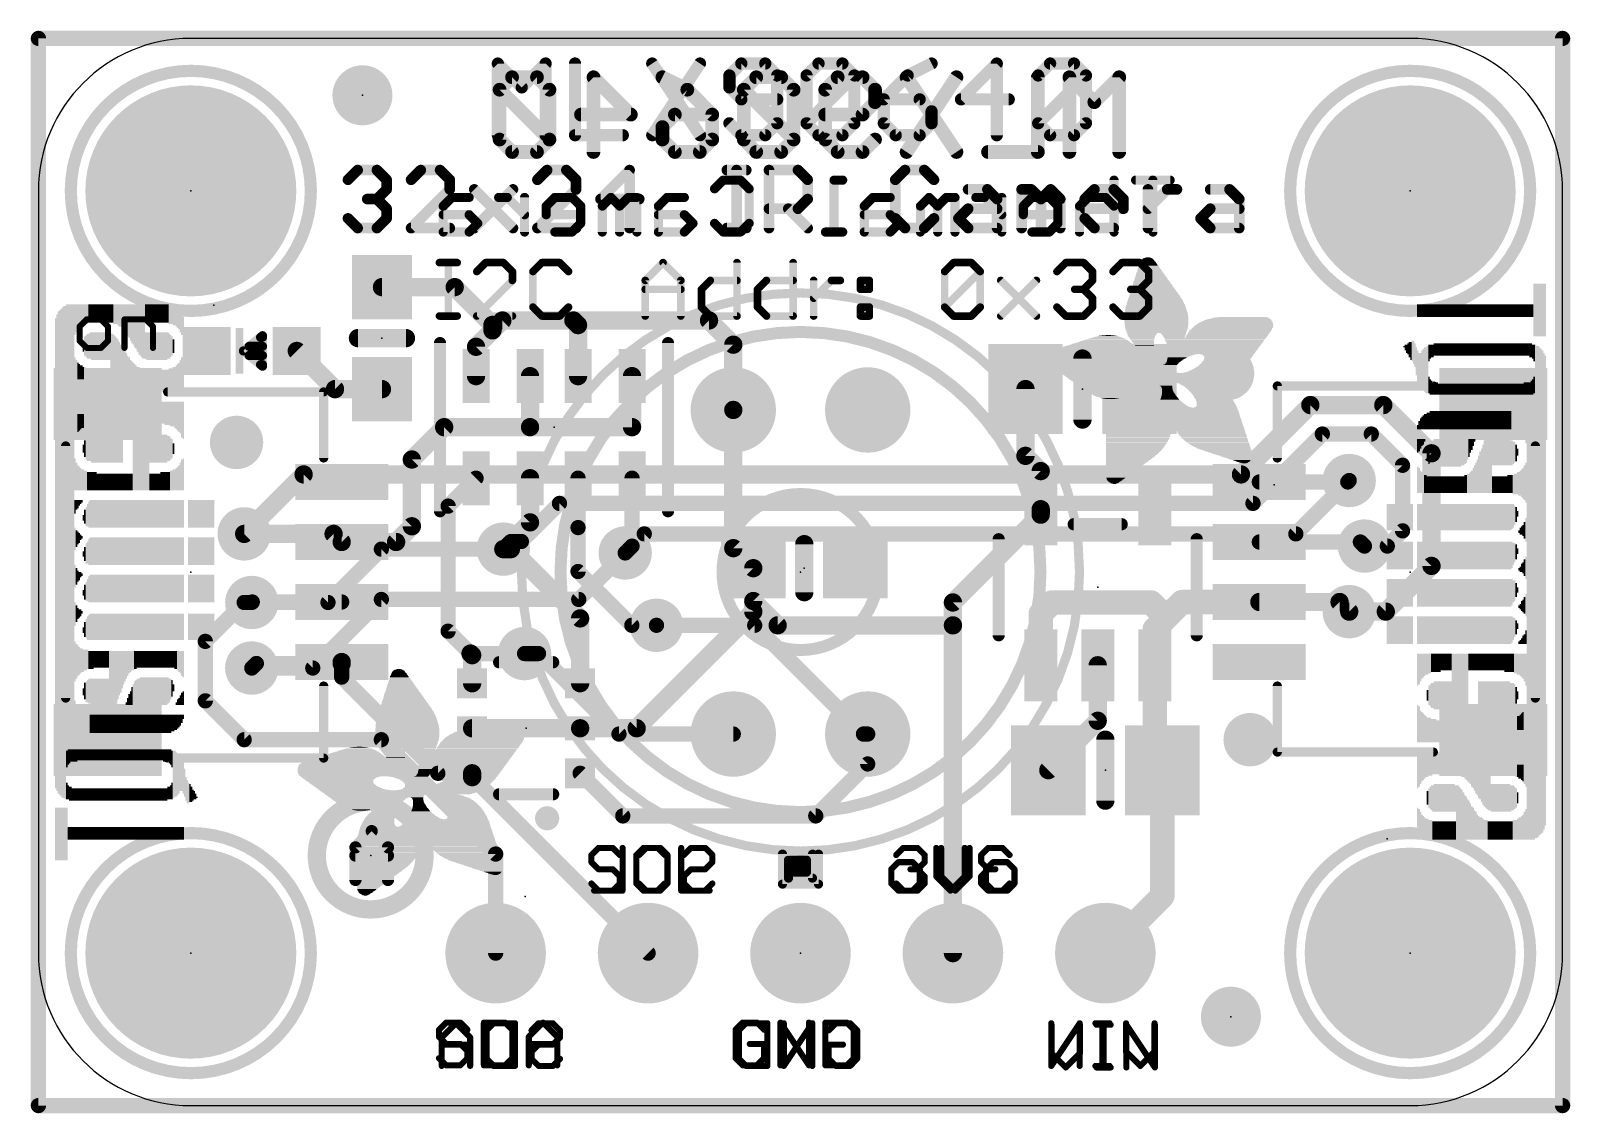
# Model space of a CAD drawing. Extents: x -0.1 to 25.5, y -0.1 to 17.9.
import ezdxf

# ---------------------------------------------------------------- set-up
doc = ezdxf.new("R2010")
doc.units = 0
for name, color, linetype in [('1', 12, 'CONTINUOUS'), ('16', 5, 'CONTINUOUS'), ('17', 110, 'CONTINUOUS'), ('18', 110, 'CONTINUOUS'), ('20', 53, 'CONTINUOUS'), ('21', 40, 'CONTINUOUS'), ('22', 6, 'CONTINUOUS'), ('23', 40, 'CONTINUOUS'), ('24', 6, 'CONTINUOUS')]:
    doc.layers.add(name, color=color, linetype=linetype)

# ---------------------------------------------------------------- blocks, each defined once
blk = doc.blocks.new('RECT')
blk.add_solid([(-0.5, -0.5), (0.5, -0.5), (-0.5, 0.5), (0.5, 0.5)])
blk = doc.blocks.new('PIE')
at = {"const_width": 0.5}
blk.add_lwpolyline([(0, -0.25, 1), (0, 0.25, 1), (0, -0.25)], format="xyb", dxfattribs=at)
blk = doc.blocks.new('ROUNDP')
at = {"const_width": 0.5}
blk.add_lwpolyline([(0, -0.25, 1), (0, 0.25, 1), (0, -0.25)], format="xyb", dxfattribs=at)
blk = doc.blocks.new('ROUNDV')
at = {"const_width": 0.5}
blk.add_lwpolyline([(0, -0.25, 1), (0, 0.25, 1), (0, -0.25)], format="xyb", dxfattribs=at)

msp = doc.modelspace()

# ---------------------------------------------------------------- linework, layer by layer
at = {"layer": '1'}
for points, const_width in [([(0, 17.78), (25.4, 17.78)], 0.254), ([(0, 0), (0, 17.78)], 0.254), ([(25.4, 17.78), (25.4, 0)], 0.254), ([(5.7252, 13.6364), (6.9376, 13.6364)], 0.3048), ([(6.9376, 13.6364), (7.5671, 13.0069)], 0.3048), ([(7.7318, 13.081), (7.5671, 12.9164)], 0.3048), ([(7.5671, 13.0069), (7.5671, 12.9164)], 0.3048), ([(8.9154, 13.081), (7.7318, 13.081)], 0.3048), ([(11.176, 13.081), (8.9154, 13.081)], 0.3048), ([(8.9928, 13.0036), (8.9154, 13.081)], 0.3048), ([(8.9928, 12.153), (8.9928, 13.0036)], 0.3048), ([(11.58, 12.677), (11.176, 13.081)], 0.3048), ([(7.5671, 12.9164), (7.2928, 12.6421)], 0.3048), ([(11.58, 12.677), (11.58, 11.59)], 0.3048), ([(4.306, 12.573), (4.9426, 11.9364)], 0.3048), ([(7.2928, 12.6421), (7.2928, 12.153)], 0.3048), ([(5.7252, 11.9364), (4.9426, 11.9364)], 0.3048), ([(8.1928, 12.153), (8.1928, 11.303)], 0.3048), ([(9.8928, 12.153), (9.8928, 11.303)], 0.3048), ([(16.449, 11.938), (16.449, 10.8251)], 0.3048), ([(11.58, 11.59), (11.58, 9.287)], 0.3048), ([(6.223, 10.7645), (6.7615, 11.303)], 0.3048), ([(6.7615, 11.303), (8.1928, 11.303)], 0.3048), ([(9.8928, 11.303), (8.1928, 11.303)], 0.3048), ([(6.223, 9.652), (6.223, 10.7645)], 0.3048), ([(16.703, 10.5711), (16.449, 10.8251)], 0.3048), ([(7.2928, 10.453), (6.828, 9.9882)], 0.254), ([(8.1928, 10.453), (8.1928, 9.7168)], 0.3048), ([(8.9928, 10.453), (8.9928, 9.63)], 0.254), ([(9.8928, 10.453), (9.8928, 9.3213)], 0.254), ([(16.703, 9.9361), (16.703, 10.5711)], 0.3048), ([(21.82, 10.39), (21.844, 10.414)], 0.254), ([(20.346, 10.39), (21.82, 10.39)], 0.254), ([(6.828, 9.9882), (6.828, 7.904)], 0.254), ([(16.703, 9.9361), (16.703, 9.845)], 0.3048), ([(5.961, 9.39), (6.223, 9.652)], 0.3048), ([(7.747, 9.271), (8.1928, 9.7168)], 0.3048), ([(8.9928, 9.63), (8.9928, 9.63)], 0.254), ([(8.9928, 9.63), (8.9928, 8.8981)], 0.254), ([(16.703, 9.845), (15.24, 8.382)], 0.3048), ([(4.919, 9.525), (3.429, 9.525)], 0.3048), ([(5.054, 9.39), (4.919, 9.525)], 0.3048), ([(5.054, 9.39), (5.961, 9.39)], 0.3048), ([(20.346, 9.39), (22.0298, 9.39)], 0.254), ([(22.0298, 9.39), (22.098, 9.3218)], 0.254), ([(7.747, 9.271), (7.874, 9.271)], 0.3048), ([(9.028, 8.117), (7.874, 9.271)], 0.3048), ([(9.779, 9.2075), (9.8928, 9.3213)], 0.254), ([(11.9135, 8.9535), (11.58, 9.287)], 0.3048), ([(9.8887, 8.0022), (8.9928, 8.8981)], 0.254), ([(11.9135, 8.9535), (11.9135, 8.4065)], 0.3048), ([(11.9135, 8.9535), (11.9135, 8.2305)], 0.3048), ([(3.564, 8.39), (3.556, 8.382)], 0.254), ([(5.054, 8.39), (3.564, 8.39)], 0.254), ([(12.319, 8.001), (11.9135, 8.4065)], 0.3048), ([(15.24, 8.001), (15.24, 8.382)], 0.3048), ([(16.703, 8.194), (16.891, 8.382)], 0.4064), ([(16.891, 8.382), (18.542, 8.382)], 0.4064), ([(18.542, 8.382), (18.796, 8.128)], 0.4064), ([(19.058, 8.39), (18.796, 8.128)], 0.4064), ([(20.346, 8.39), (19.058, 8.39)], 0.4064), ([(21.6836, 8.39), (20.346, 8.39)], 0.3048), ([(21.844, 8.2296), (21.6836, 8.39)], 0.3048), ([(9.028, 7.0365), (9.028, 8.117)], 0.3048), ([(11.9135, 8.2305), (9.9695, 6.2865)], 0.3048), ([(16.703, 7.3359), (16.703, 8.194)], 0.4064), ([(18.796, 8.128), (18.603, 7.935)], 0.4064), ([(6.828, 7.904), (7.2009, 7.5311)], 0.254), ([(9.8887, 8.0022), (10.2997, 8.0022)], 0.254), ([(15.24, 8.001), (12.319, 8.001)], 0.3048), ([(15.24, 2.54), (15.24, 8.001)], 0.3048), ([(18.603, 7.935), (18.603, 7.3359)], 0.4064), ([(3.556, 7.2898), (3.6322, 7.366)], 0.254), ([(3.6322, 7.366), (5.054, 7.366)], 0.254), ([(5.054, 7.39), (5.054, 7.366)], 0.3048), ([(5.054, 7.366), (5.054, 7.139)], 0.254), ([(7.228, 7.504), (7.2009, 7.5311)], 0.3048), ([(7.2009, 7.5311), (8.1014, 7.5311)], 0.254), ([(7.228, 7.504), (7.228, 7.0365)], 0.3048), ([(17.653, 7.3359), (17.653, 6.411)], 0.3048), ([(18.603, 7.3359), (18.603, 5.715)], 0.4064), ([(5.054, 7.139), (6.6565, 5.5365)], 0.254), ([(9.028, 6.2865), (7.228, 6.2865)], 0.3048), ([(9.028, 6.2865), (9.9695, 6.2865)], 0.3048), ([(17.653, 6.411), (16.83, 5.588)], 0.3048), ([(13.82, 5.692), (13.82, 6.19)], 0.254), ([(18.73, 5.588), (18.603, 5.715)], 0.4064), ([(6.6565, 5.5365), (7.228, 5.5365)], 0.254), ([(7.228, 5.5365), (7.228, 5.472)], 0.3048), ([(9.7385, 4.826), (9.028, 5.5365)], 0.254), ([(13.82, 5.692), (12.954, 4.826)], 0.254), ([(18.73, 3.49), (18.73, 5.588)], 0.4064), ([(7.228, 5.472), (10.16, 2.54)], 0.254), ([(12.954, 4.826), (9.7385, 4.826)], 0.254), ([(17.78, 2.54), (18.73, 3.49)], 0.4064), ([(25.4, 0), (0, 0)], 0.254)]:
    msp.add_lwpolyline(points, dxfattribs=dict(at, const_width=const_width))
for points, const_width in [([(0, 17.8435, 1), (0, 17.7165)], 0.127), ([(0.0635, 17.78, 1), (-0.0635, 17.78)], 0.127), ([(25.4635, 17.78, 1), (25.3365, 17.78)], 0.127), ([(25.4, 17.7165, 1), (25.4, 17.8435)], 0.127), ([(5.7252, 13.7126, 1), (5.7252, 13.5602)], 0.1524), ([(6.9915, 13.6902, 1), (6.8838, 13.5825)], 0.1524), ([(6.9376, 13.5602, 1), (6.9376, 13.7126)], 0.1524), ([(7.6433, 13.0069, 1), (7.4909, 13.0069)], 0.1524), ([(7.5133, 12.953, 1), (7.621, 13.0607)], 0.1524), ([(7.7318, 13.1572, 1), (7.7318, 13.0048)], 0.1524), ([(7.7856, 13.0271, 1), (7.6779, 13.1349)], 0.1524), ([(8.9154, 13.1572, 1), (8.9154, 13.0048)], 0.1524), ([(8.9693, 13.1349, 1), (8.8615, 13.0271)], 0.1524), ([(8.9154, 13.0048, 1), (8.9154, 13.1572)], 0.1524), ([(9.069, 13.0036, 1), (8.9166, 13.0036)], 0.1524), ([(8.9389, 12.9497, 1), (9.0467, 13.0575)], 0.1524), ([(11.2299, 13.1349, 1), (11.1221, 13.0271)], 0.1524), ([(11.176, 13.0048, 1), (11.176, 13.1572)], 0.1524), ([(7.4909, 12.9164, 1), (7.6433, 12.9164)], 0.1524), ([(7.5133, 12.9703, 1), (7.621, 12.8625)], 0.1524), ([(7.621, 12.8625, 1), (7.5133, 12.9703)], 0.1524), ([(11.6562, 12.677, 1), (11.5038, 12.677)], 0.1524), ([(4.3599, 12.6269, 1), (4.2521, 12.5191)], 0.1524), ([(7.369, 12.6421, 1), (7.2166, 12.6421)], 0.1524), ([(7.2389, 12.6959, 1), (7.3467, 12.5882)], 0.1524), ([(11.5261, 12.6231, 1), (11.6339, 12.7309)], 0.1524), ([(4.9426, 12.0126, 1), (4.9426, 11.8602)], 0.1524), ([(4.8888, 11.8825, 1), (4.9965, 11.9902)], 0.1524), ([(5.7252, 11.8602, 1), (5.7252, 12.0126)], 0.1524), ([(7.2166, 12.153, 1), (7.369, 12.153)], 0.1524), ([(8.269, 12.153, 1), (8.1166, 12.153)], 0.1524), ([(8.9166, 12.153, 1), (9.069, 12.153)], 0.1524), ([(9.969, 12.153, 1), (9.8166, 12.153)], 0.1524), ([(16.5252, 11.938, 1), (16.3728, 11.938)], 0.1524), ([(11.6562, 11.59, 1), (11.5038, 11.59)], 0.1524), ([(11.5038, 11.59, 1), (11.6562, 11.59)], 0.1524), ([(6.7615, 11.3792, 1), (6.7615, 11.2268)], 0.1524), ([(6.8154, 11.2491, 1), (6.7076, 11.3569)], 0.1524), ([(8.1928, 11.3792, 1), (8.1928, 11.2268)], 0.1524), ([(8.1166, 11.303, 1), (8.269, 11.303)], 0.1524), ([(8.1928, 11.2268, 1), (8.1928, 11.3792)], 0.1524), ([(9.8166, 11.303, 1), (9.969, 11.303)], 0.1524), ([(9.8928, 11.2268, 1), (9.8928, 11.3792)], 0.1524), ([(6.2992, 10.7645, 1), (6.1468, 10.7645)], 0.1524), ([(6.1691, 10.8184, 1), (6.2769, 10.7106)], 0.1524), ([(16.5029, 10.879, 1), (16.3951, 10.7712)], 0.1524), ([(16.3728, 10.8251, 1), (16.5252, 10.8251)], 0.1524), ([(7.3377, 10.4081, 1), (7.2479, 10.4979)], 0.127), ([(8.269, 10.453, 1), (8.1166, 10.453)], 0.1524), ([(9.0563, 10.453, 1), (8.9293, 10.453)], 0.127), ([(9.9563, 10.453, 1), (9.8293, 10.453)], 0.127), ([(16.7792, 10.5711, 1), (16.6268, 10.5711)], 0.1524), ([(16.6491, 10.5172, 1), (16.7569, 10.625)], 0.1524), ([(21.8889, 10.3691, 1), (21.7991, 10.4589)], 0.127), ([(20.346, 10.4535, 1), (20.346, 10.3265)], 0.127), ([(21.7751, 10.4349, 1), (21.8649, 10.3451)], 0.127), ([(21.82, 10.3265, 1), (21.82, 10.4535)], 0.127), ([(6.8915, 9.9882, 1), (6.7645, 9.9882)], 0.127), ([(6.7831, 10.0331, 1), (6.8729, 9.9433)], 0.127), ([(16.7792, 9.9361, 1), (16.6268, 9.9361)], 0.1524), ([(16.6268, 9.9361, 1), (16.7792, 9.9361)], 0.1524), ([(6.2769, 9.5981, 1), (6.1691, 9.7059)], 0.1524), ([(8.1166, 9.7168, 1), (8.269, 9.7168)], 0.1524), ([(8.2467, 9.6629, 1), (8.1389, 9.7707)], 0.1524), ([(9.0563, 9.63, 1), (8.9293, 9.63)], 0.127), ([(9.0377, 9.5851, 1), (8.9479, 9.6749)], 0.127), ([(16.6268, 9.845, 1), (16.7792, 9.845)], 0.1524), ([(16.7569, 9.7911, 1), (16.6491, 9.8989)], 0.1524), ([(3.429, 9.6012, 1), (3.429, 9.4488)], 0.1524), ([(4.9729, 9.5789, 1), (4.8651, 9.4711)], 0.1524), ([(4.919, 9.4488, 1), (4.919, 9.6012)], 0.1524), ([(5.054, 9.4662, 1), (5.054, 9.3138)], 0.1524), ([(5.0001, 9.3361, 1), (5.1079, 9.4439)], 0.1524), ([(5.9071, 9.4439, 1), (6.0149, 9.3361)], 0.1524), ([(5.961, 9.3138, 1), (5.961, 9.4662)], 0.1524), ([(6.1468, 9.652, 1), (6.2992, 9.652)], 0.1524), ([(8.9479, 9.6749, 1), (9.0377, 9.5851)], 0.127), ([(8.9293, 9.63, 1), (9.0563, 9.63)], 0.127), ([(20.346, 9.4535, 1), (20.346, 9.3265)], 0.127), ([(22.0747, 9.4349, 1), (21.9849, 9.3451)], 0.127), ([(22.0298, 9.3265, 1), (22.0298, 9.4535)], 0.127), ([(7.747, 9.3472, 1), (7.747, 9.1948)], 0.1524), ([(7.6931, 9.3249, 1), (7.8009, 9.2171)], 0.1524), ([(7.9279, 9.3249, 1), (7.8201, 9.2171)], 0.1524), ([(7.874, 9.1948, 1), (7.874, 9.3472)], 0.1524), ([(9.7341, 9.2524, 1), (9.8239, 9.1626)], 0.127), ([(9.8293, 9.3213, 1), (9.9563, 9.3213)], 0.127), ([(9.9377, 9.2764, 1), (9.8479, 9.3662)], 0.127), ([(11.6339, 9.3409, 1), (11.5261, 9.2331)], 0.1524), ([(11.5038, 9.287, 1), (11.6562, 9.287)], 0.1524), ([(22.0531, 9.2769, 1), (22.1429, 9.3667)], 0.127), ([(9.0377, 8.943, 1), (8.9479, 8.8532)], 0.127), ([(11.9897, 8.9535, 1), (11.8373, 8.9535)], 0.1524), ([(11.9897, 8.9535, 1), (11.8373, 8.9535)], 0.1524), ([(11.8596, 8.8996, 1), (11.9674, 9.0074)], 0.1524), ([(8.9293, 8.8981, 1), (9.0563, 8.8981)], 0.127), ([(3.5111, 8.4269, 1), (3.6009, 8.3371)], 0.127), ([(3.564, 8.4535, 1), (3.564, 8.3265)], 0.127), ([(3.6089, 8.3451, 1), (3.5191, 8.4349)], 0.127), ([(5.054, 8.3265, 1), (5.054, 8.4535)], 0.127), ([(11.9674, 8.4604, 1), (11.8596, 8.3526)], 0.1524), ([(11.8373, 8.4065, 1), (11.9897, 8.4065)], 0.1524), ([(15.3162, 8.382, 1), (15.1638, 8.382)], 0.1524), ([(15.1861, 8.4359, 1), (15.2939, 8.3281)], 0.1524), ([(16.891, 8.4836, 1), (16.891, 8.2804)], 0.2032), ([(16.9628, 8.3102, 1), (16.8192, 8.4538)], 0.2032), ([(18.6138, 8.4538, 1), (18.4702, 8.3102)], 0.2032), ([(18.542, 8.2804, 1), (18.542, 8.4836)], 0.2032), ([(19.058, 8.4916, 1), (19.058, 8.2884)], 0.2032), ([(19.1298, 8.3182, 1), (18.9862, 8.4618)], 0.2032), ([(20.346, 8.4662, 1), (20.346, 8.3138)], 0.1524), ([(20.346, 8.2884, 1), (20.346, 8.4916)], 0.2032), ([(21.7375, 8.4439, 1), (21.6297, 8.3361)], 0.1524), ([(21.6836, 8.3138, 1), (21.6836, 8.4662)], 0.1524), ([(9.1042, 8.117, 1), (8.9518, 8.117)], 0.1524), ([(8.9741, 8.0631, 1), (9.0819, 8.1709)], 0.1524), ([(11.8373, 8.2305, 1), (11.9897, 8.2305)], 0.1524), ([(11.9674, 8.1766, 1), (11.8596, 8.2844)], 0.1524), ([(16.8046, 8.194, 1), (16.6014, 8.194)], 0.2032), ([(16.6312, 8.2658, 1), (16.7748, 8.1222)], 0.2032), ([(18.7242, 8.1998, 1), (18.8678, 8.0562)], 0.2032), ([(18.8678, 8.0562, 1), (18.7242, 8.1998)], 0.2032), ([(18.7242, 8.0562, 1), (18.8678, 8.1998)], 0.2032), ([(21.7901, 8.1757, 1), (21.8979, 8.2835)], 0.1524), ([(6.8729, 7.9489, 1), (6.7831, 7.8591)], 0.127), ([(6.7645, 7.904, 1), (6.8915, 7.904)], 0.127), ([(9.8887, 8.0657, 1), (9.8887, 7.9387)], 0.127), ([(9.8438, 7.9573, 1), (9.9336, 8.0471)], 0.127), ([(10.2997, 7.9387, 1), (10.2997, 8.0657)], 0.127), ([(12.319, 8.0772, 1), (12.319, 7.9248)], 0.1524), ([(12.2651, 7.9471, 1), (12.3729, 8.0549)], 0.1524), ([(15.3162, 8.001, 1), (15.1638, 8.001)], 0.1524), ([(15.1638, 8.001, 1), (15.3162, 8.001)], 0.1524), ([(15.24, 7.9248, 1), (15.24, 8.0772)], 0.1524), ([(18.7046, 7.935, 1), (18.5014, 7.935)], 0.2032), ([(18.5312, 8.0068, 1), (18.6748, 7.8632)], 0.2032), ([(3.6322, 7.4295, 1), (3.6322, 7.3025)], 0.127), ([(3.6771, 7.3211, 1), (3.5873, 7.4109)], 0.127), ([(5.1302, 7.39, 1), (4.9778, 7.39)], 0.1524), ([(4.9778, 7.366, 1), (5.1302, 7.366)], 0.1524), ([(5.1175, 7.366, 1), (4.9905, 7.366)], 0.127), ([(5.054, 7.3025, 1), (5.054, 7.4295)], 0.127), ([(7.2548, 7.585, 1), (7.147, 7.4772)], 0.1524), ([(7.2009, 7.5946, 1), (7.2009, 7.4676)], 0.127), ([(7.3042, 7.504, 1), (7.1518, 7.504)], 0.1524), ([(7.156, 7.4862, 1), (7.2458, 7.576)], 0.127), ([(7.1741, 7.4501, 1), (7.2819, 7.5579)], 0.1524), ([(8.1014, 7.4676, 1), (8.1014, 7.5946)], 0.127), ([(17.7292, 7.3359, 1), (17.5768, 7.3359)], 0.1524), ([(18.7046, 7.3359, 1), (18.5014, 7.3359)], 0.2032), ([(3.5111, 7.3347, 1), (3.6009, 7.2449)], 0.127), ([(5.0989, 7.1839, 1), (5.0091, 7.0941)], 0.127), ([(4.9905, 7.139, 1), (5.1175, 7.139)], 0.127), ([(16.6014, 7.3359, 1), (16.8046, 7.3359)], 0.2032), ([(18.5014, 7.3359, 1), (18.7046, 7.3359)], 0.2032), ([(7.1518, 7.0365, 1), (7.3042, 7.0365)], 0.1524), ([(8.9518, 7.0365, 1), (9.1042, 7.0365)], 0.1524), ([(7.228, 6.3627, 1), (7.228, 6.2103)], 0.1524), ([(9.028, 6.3627, 1), (9.028, 6.2103)], 0.1524), ([(9.028, 6.2103, 1), (9.028, 6.3627)], 0.1524), ([(9.9156, 6.3404, 1), (10.0234, 6.2326)], 0.1524), ([(9.9695, 6.2103, 1), (9.9695, 6.3627)], 0.1524), ([(17.5768, 6.411, 1), (17.7292, 6.411)], 0.1524), ([(17.7069, 6.3571, 1), (17.5991, 6.4649)], 0.1524), ([(13.8835, 6.19, 1), (13.7565, 6.19)], 0.127), ([(18.6748, 5.7868, 1), (18.5312, 5.6432)], 0.2032), ([(6.6565, 5.6, 1), (6.6565, 5.473)], 0.127), ([(6.6116, 5.4916, 1), (6.7014, 5.5814)], 0.127), ([(7.3042, 5.5365, 1), (7.1518, 5.5365)], 0.1524), ([(7.228, 5.473, 1), (7.228, 5.6)], 0.127), ([(9.0729, 5.5814, 1), (8.9831, 5.4916)], 0.127), ([(13.7565, 5.692, 1), (13.8835, 5.692)], 0.127), ([(13.8649, 5.6471, 1), (13.7751, 5.7369)], 0.127), ([(16.7761, 5.6419, 1), (16.8839, 5.5341)], 0.1524), ([(18.5014, 5.715, 1), (18.7046, 5.715)], 0.2032), ([(18.8316, 5.588, 1), (18.6284, 5.588)], 0.2032), ([(18.6582, 5.5162, 1), (18.8018, 5.6598)], 0.2032), ([(7.1518, 5.472, 1), (7.3042, 5.472)], 0.1524), ([(7.2729, 5.5169, 1), (7.1831, 5.4271)], 0.127), ([(9.7385, 4.8895, 1), (9.7385, 4.7625)], 0.127), ([(9.6936, 4.7811, 1), (9.7834, 4.8709)], 0.127), ([(12.9091, 4.8709, 1), (12.9989, 4.7811)], 0.127), ([(12.954, 4.7625, 1), (12.954, 4.8895)], 0.127), ([(18.6284, 3.49, 1), (18.8316, 3.49)], 0.2032), ([(18.8018, 3.4182, 1), (18.6582, 3.5618)], 0.2032), ([(10.1151, 2.4951, 1), (10.2049, 2.5849)], 0.127), ([(15.1638, 2.54, 1), (15.3162, 2.54)], 0.1524), ([(17.7082, 2.6118, 1), (17.8518, 2.4682)], 0.2032), ([(0, 0.0635, 1), (0, -0.0635)], 0.127), ([(-0.0635, 0, 1), (0.0635, 0)], 0.127), ([(25.3365, 0, 1), (25.4635, 0)], 0.127), ([(25.4, -0.0635, 1), (25.4, 0.0635)], 0.127)]:
    msp.add_lwpolyline(points, format="xyb", dxfattribs=dict(at, const_width=const_width))
at = {"layer": '16'}
for points, const_width in [([(0, 17.78), (25.4, 17.78)], 0.254), ([(0, 0), (0, 17.78)], 0.254), ([(25.4, 17.78), (25.4, 0)], 0.254), ([(20.0405, 10.5156), (21.1962, 11.6713)], 0.3048), ([(21.1962, 11.6713), (22.4122, 11.6713)], 0.3048), ([(22.4122, 11.6713), (23.2156, 10.8679)], 0.3048), ([(20.2404, 10.033), (21.3961, 11.1887)], 0.254), ([(22.2123, 11.1887), (21.3961, 11.1887)], 0.254), ([(22.733, 10.668), (22.2123, 11.1887)], 0.254), ([(22.733, 9.5758), (22.733, 10.668)], 0.254), ([(23.2156, 10.8679), (23.2156, 8.9916)], 0.3048), ([(3.429, 9.525), (4.4196, 10.5156)], 0.3048), ([(4.4196, 10.5156), (20.0405, 10.5156)], 0.3048), ([(21.844, 10.414), (20.955, 9.525)], 0.254), ([(8.6834, 10.033), (8.0484, 9.398)], 0.254), ([(8.6834, 10.033), (20.2404, 10.033)], 0.254), ([(7.747, 9.271), (7.874, 9.398)], 0.254), ([(8.0484, 9.398), (7.874, 9.398)], 0.254), ([(10.0965, 9.525), (9.779, 9.2075)], 0.254), ([(20.955, 9.525), (10.0965, 9.525)], 0.254), ([(22.733, 9.5758), (22.479, 9.3218)], 0.254), ([(5.715, 9.271), (4.826, 8.382)], 0.254), ([(5.715, 9.271), (7.747, 9.271)], 0.254), ([(9.779, 9.2075), (9.0043, 8.4328)], 0.254), ([(22.098, 9.3218), (22.479, 9.3218)], 0.254), ([(23.2156, 8.9916), (22.4536, 8.2296)], 0.3048), ([(3.429, 8.382), (2.7813, 7.7343)], 0.254), ([(3.556, 8.382), (3.429, 8.382)], 0.254), ([(3.556, 8.382), (4.826, 8.382)], 0.254), ([(5.715, 8.4328), (4.572, 7.2898)], 0.254), ([(9.0043, 8.4328), (5.715, 8.4328)], 0.254), ([(22.4536, 8.2296), (21.844, 8.2296)], 0.3048), ([(10.2997, 8.0022), (11.9368, 8.0022)], 0.254), ([(13.749, 6.19), (11.9368, 8.0022)], 0.254), ([(2.7813, 7.7343), (2.7813, 6.7437)], 0.254), ([(8.1014, 7.5311), (8.3339, 7.5311)], 0.254), ([(9.675, 6.19), (8.3339, 7.5311)], 0.254), ([(4.572, 7.2898), (3.556, 7.2898)], 0.254), ([(2.7813, 6.7437), (3.429, 6.096)], 0.254), ([(3.429, 6.096), (5.715, 6.096)], 0.254), ([(5.715, 6.096), (7.62, 4.191)], 0.254), ([(9.675, 6.19), (11.58, 6.19)], 0.254), ([(13.82, 6.19), (13.749, 6.19)], 0.254), ([(7.62, 4.191), (7.62, 2.54)], 0.254), ([(25.4, 0), (0, 0)], 0.254)]:
    msp.add_lwpolyline(points, dxfattribs=dict(at, const_width=const_width))
for points, const_width in [([(0, 17.8435, 1), (0, 17.7165)], 0.127), ([(0.0635, 17.78, 1), (-0.0635, 17.78)], 0.127), ([(25.4635, 17.78, 1), (25.3365, 17.78)], 0.127), ([(25.4, 17.7165, 1), (25.4, 17.8435)], 0.127), ([(21.1962, 11.7475, 1), (21.1962, 11.5951)], 0.1524), ([(21.2501, 11.6174, 1), (21.1423, 11.7252)], 0.1524), ([(22.4661, 11.7252, 1), (22.3583, 11.6174)], 0.1524), ([(22.4122, 11.5951, 1), (22.4122, 11.7475)], 0.1524), ([(21.3961, 11.2522, 1), (21.3961, 11.1252)], 0.127), ([(21.441, 11.1438, 1), (21.3512, 11.2336)], 0.127), ([(22.2572, 11.2336, 1), (22.1674, 11.1438)], 0.127), ([(22.2123, 11.1252, 1), (22.2123, 11.2522)], 0.127), ([(22.7965, 10.668, 1), (22.6695, 10.668)], 0.127), ([(22.6881, 10.6231, 1), (22.7779, 10.7129)], 0.127), ([(23.2918, 10.8679, 1), (23.1394, 10.8679)], 0.1524), ([(23.1617, 10.814, 1), (23.2695, 10.9218)], 0.1524), ([(4.4196, 10.5918, 1), (4.4196, 10.4394)], 0.1524), ([(4.4735, 10.4617, 1), (4.3657, 10.5695)], 0.1524), ([(19.9866, 10.5695, 1), (20.0944, 10.4617)], 0.1524), ([(20.0405, 10.4394, 1), (20.0405, 10.5918)], 0.1524), ([(21.8889, 10.3691, 1), (21.7991, 10.4589)], 0.127), ([(8.6834, 10.0965, 1), (8.6834, 9.9695)], 0.127), ([(8.7283, 9.9881, 1), (8.6385, 10.0779)], 0.127), ([(20.1955, 10.0779, 1), (20.2853, 9.9881)], 0.127), ([(20.2404, 9.9695, 1), (20.2404, 10.0965)], 0.127), ([(3.3751, 9.5789, 1), (3.4829, 9.4711)], 0.1524), ([(7.874, 9.4615, 1), (7.874, 9.3345)], 0.127), ([(7.9189, 9.3531, 1), (7.8291, 9.4429)], 0.127), ([(8.0035, 9.4429, 1), (8.0933, 9.3531)], 0.127), ([(8.0484, 9.3345, 1), (8.0484, 9.4615)], 0.127), ([(10.0965, 9.5885, 1), (10.0965, 9.4615)], 0.127), ([(10.1414, 9.4801, 1), (10.0516, 9.5699)], 0.127), ([(20.9101, 9.5699, 1), (20.9999, 9.4801)], 0.127), ([(20.955, 9.4615, 1), (20.955, 9.5885)], 0.127), ([(22.6695, 9.5758, 1), (22.7965, 9.5758)], 0.127), ([(22.7779, 9.5309, 1), (22.6881, 9.6207)], 0.127), ([(5.715, 9.3345, 1), (5.715, 9.2075)], 0.127), ([(5.7599, 9.2261, 1), (5.6701, 9.3159)], 0.127), ([(7.7021, 9.3159, 1), (7.7919, 9.2261)], 0.127), ([(7.747, 9.2075, 1), (7.747, 9.3345)], 0.127), ([(9.7341, 9.2524, 1), (9.8239, 9.1626)], 0.127), ([(9.8239, 9.1626, 1), (9.7341, 9.2524)], 0.127), ([(22.098, 9.3853, 1), (22.098, 9.2583)], 0.127), ([(22.4341, 9.3667, 1), (22.5239, 9.2769)], 0.127), ([(22.479, 9.2583, 1), (22.479, 9.3853)], 0.127), ([(23.1394, 8.9916, 1), (23.2918, 8.9916)], 0.1524), ([(23.2695, 8.9377, 1), (23.1617, 9.0455)], 0.1524), ([(3.429, 8.4455, 1), (3.429, 8.3185)], 0.127), ([(3.4739, 8.3371, 1), (3.3841, 8.4269)], 0.127), ([(3.556, 8.4455, 1), (3.556, 8.3185)], 0.127), ([(3.556, 8.3185, 1), (3.556, 8.4455)], 0.127), ([(4.7811, 8.4269, 1), (4.8709, 8.3371)], 0.127), ([(4.826, 8.3185, 1), (4.826, 8.4455)], 0.127), ([(5.715, 8.4963, 1), (5.715, 8.3693)], 0.127), ([(5.7599, 8.3879, 1), (5.6701, 8.4777)], 0.127), ([(8.9594, 8.4777, 1), (9.0492, 8.3879)], 0.127), ([(9.0043, 8.3693, 1), (9.0043, 8.4963)], 0.127), ([(21.844, 8.3058, 1), (21.844, 8.1534)], 0.1524), ([(22.3997, 8.2835, 1), (22.5075, 8.1757)], 0.1524), ([(22.4536, 8.1534, 1), (22.4536, 8.3058)], 0.1524), ([(10.2997, 8.0657, 1), (10.2997, 7.9387)], 0.127), ([(11.9817, 8.0471, 1), (11.8919, 7.9573)], 0.127), ([(11.9368, 7.9387, 1), (11.9368, 8.0657)], 0.127), ([(2.8448, 7.7343, 1), (2.7178, 7.7343)], 0.127), ([(2.7364, 7.7792, 1), (2.8262, 7.6894)], 0.127), ([(8.1014, 7.5946, 1), (8.1014, 7.4676)], 0.127), ([(8.3788, 7.576, 1), (8.289, 7.4862)], 0.127), ([(8.3339, 7.4676, 1), (8.3339, 7.5946)], 0.127), ([(3.556, 7.3533, 1), (3.556, 7.2263)], 0.127), ([(4.5271, 7.3347, 1), (4.6169, 7.2449)], 0.127), ([(4.572, 7.2263, 1), (4.572, 7.3533)], 0.127), ([(2.8262, 6.7886, 1), (2.7364, 6.6988)], 0.127), ([(2.7178, 6.7437, 1), (2.8448, 6.7437)], 0.127), ([(3.429, 6.1595, 1), (3.429, 6.0325)], 0.127), ([(3.3841, 6.0511, 1), (3.4739, 6.1409)], 0.127), ([(5.7599, 6.1409, 1), (5.6701, 6.0511)], 0.127), ([(5.715, 6.0325, 1), (5.715, 6.1595)], 0.127), ([(9.675, 6.2535, 1), (9.675, 6.1265)], 0.127), ([(9.6301, 6.1451, 1), (9.7199, 6.2349)], 0.127), ([(11.58, 6.1265, 1), (11.58, 6.2535)], 0.127), ([(13.749, 6.2535, 1), (13.749, 6.1265)], 0.127), ([(13.7041, 6.1451, 1), (13.7939, 6.2349)], 0.127), ([(13.82, 6.1265, 1), (13.82, 6.2535)], 0.127), ([(7.6835, 4.191, 1), (7.5565, 4.191)], 0.127), ([(7.5751, 4.1461, 1), (7.6649, 4.2359)], 0.127), ([(7.5565, 2.54, 1), (7.6835, 2.54)], 0.127), ([(0, 0.0635, 1), (0, -0.0635)], 0.127), ([(-0.0635, 0, 1), (0.0635, 0)], 0.127), ([(25.3365, 0, 1), (25.4635, 0)], 0.127), ([(25.4, -0.0635, 1), (25.4, 0.0635)], 0.127)]:
    msp.add_lwpolyline(points, format="xyb", dxfattribs=dict(at, const_width=const_width))
at = {"layer": '20'}
for p, q in [((22.86, 17.78), (2.54, 17.78)), ((0, 15.24), (0, 2.54)), ((25.4, 2.54), (25.4, 15.24)), ((2.54, 0), (22.86, 0))]:
    msp.add_line(p, q, dxfattribs=at)
for centre, start, end in [((2.54, 15.24), 90, 180), ((22.86, 15.24), 0, 90), ((2.54, 2.54), 180, 270), ((22.86, 2.54), 270, 0)]:
    msp.add_arc(centre, 2.54, start, end, dxfattribs=at)
at = {"layer": '21'}
for points, const_width in [([(7.6562, 16.1671), (7.6562, 17.3619)], 0.2032), ([(7.6562, 17.3619), (8.0545, 16.9636)], 0.2032), ([(8.0545, 16.9636), (8.4528, 17.3619)], 0.2032), ([(8.4528, 17.3619), (8.4528, 16.1671)], 0.2032), ([(8.9426, 17.3619), (8.9426, 16.1671)], 0.2032), ([(10.2289, 17.3619), (11.0255, 16.1671)], 0.2032), ([(11.0255, 17.3619), (10.2289, 16.1671)], 0.2032), ([(11.7144, 17.3619), (11.5153, 17.1628)], 0.2032), ([(12.1127, 17.3619), (11.7144, 17.3619)], 0.2032), ([(12.3118, 17.1628), (12.1127, 17.3619)], 0.2032), ([(12.8016, 17.1628), (13.0007, 17.3619)], 0.2032), ([(13.0007, 17.3619), (13.399, 17.3619)], 0.2032), ([(13.399, 17.3619), (13.5981, 17.1628)], 0.2032), ([(14.8845, 17.3619), (14.4862, 17.1628)], 0.2032), ([(15.9717, 17.3619), (15.3743, 16.7645)], 0.2032), ([(15.9717, 16.1671), (15.9717, 17.3619)], 0.2032), ([(16.6606, 17.1628), (16.8597, 17.3619)], 0.2032), ([(16.8597, 17.3619), (17.258, 17.3619)], 0.2032), ([(17.258, 17.3619), (17.4572, 17.1628)], 0.2032), ([(11.5153, 17.1628), (11.5153, 16.9636)], 0.2032), ([(12.3118, 16.3662), (12.3118, 17.1628)], 0.2032), ([(12.8016, 16.3662), (12.8016, 17.1628)], 0.2032), ([(12.8016, 16.3662), (13.5981, 17.1628)], 0.2032), ([(13.5981, 17.1628), (13.5981, 16.3662)], 0.2032), ([(14.4862, 17.1628), (14.0879, 16.7645)], 0.2032), ([(16.6606, 16.3662), (16.6606, 17.1628)], 0.2032), ([(16.6606, 16.3662), (17.4572, 17.1628)], 0.2032), ([(17.4572, 17.1628), (17.4572, 16.3662)], 0.2032), ([(11.5153, 16.9636), (11.7144, 16.7645)], 0.2032), ([(11.7144, 16.7645), (12.3118, 16.7645)], 0.2032), ([(14.0879, 16.7645), (14.0879, 16.3662)], 0.2032), ([(14.6853, 16.7645), (14.0879, 16.7645)], 0.2032), ([(14.8845, 16.5654), (14.6853, 16.7645)], 0.2032), ([(15.3743, 16.7645), (16.1708, 16.7645)], 0.2032), ([(11.5153, 16.3662), (11.7144, 16.1671)], 0.2032), ([(12.1127, 16.1671), (12.3118, 16.3662)], 0.2032), ([(13.0007, 16.1671), (12.8016, 16.3662)], 0.2032), ([(13.5981, 16.3662), (13.399, 16.1671)], 0.2032), ([(14.0879, 16.3662), (14.2871, 16.1671)], 0.2032), ([(14.6853, 16.1671), (14.8845, 16.3662)], 0.2032), ([(14.8845, 16.3662), (14.8845, 16.5654)], 0.2032), ([(16.8597, 16.1671), (16.6606, 16.3662)], 0.2032), ([(17.4572, 16.3662), (17.258, 16.1671)], 0.2032), ([(8.9426, 16.1671), (9.7391, 16.1671)], 0.2032), ([(11.7144, 16.1671), (12.1127, 16.1671)], 0.2032), ([(13.399, 16.1671), (13.0007, 16.1671)], 0.2032), ([(14.2871, 16.1671), (14.6853, 16.1671)], 0.2032), ([(17.258, 16.1671), (16.8597, 16.1671)], 0.2032), ([(5.1586, 15.4253), (5.3196, 15.5863)], 0.1778), ([(5.3196, 15.5863), (5.6416, 15.5863)], 0.1778), ([(5.6416, 15.5863), (5.8026, 15.4253)], 0.1778), ([(6.372, 15.5863), (6.211, 15.4253)], 0.1778), ([(6.694, 15.5863), (6.372, 15.5863)], 0.1778), ([(6.855, 15.4253), (6.694, 15.5863)], 0.1778), ([(8.477, 15.5863), (8.3159, 15.4253)], 0.1778), ([(8.799, 15.5863), (8.477, 15.5863)], 0.1778), ([(8.96, 15.4253), (8.799, 15.5863)], 0.1778), ([(9.8514, 15.5863), (9.3684, 15.1033)], 0.1778), ([(9.8514, 14.6202), (9.8514, 15.5863)], 0.1778), ([(11.4733, 15.5863), (11.7953, 15.5863)], 0.1778), ([(11.6343, 14.6202), (11.6343, 15.5863)], 0.1778), ([(12.175, 14.6202), (12.175, 15.5863)], 0.1778), ([(12.175, 15.5863), (12.658, 15.5863)], 0.1778), ([(12.658, 15.5863), (12.819, 15.4253)], 0.1778), ([(14.4409, 15.5863), (14.2799, 15.4253)], 0.1778), ([(14.7629, 15.5863), (14.4409, 15.5863)], 0.1778), ([(14.9239, 15.4253), (14.7629, 15.5863)], 0.1778), ([(5.8026, 15.4253), (5.8026, 15.2643)], 0.1778), ([(6.855, 15.2643), (6.855, 15.4253)], 0.1778), ([(8.96, 15.2643), (8.96, 15.4253)], 0.1778), ([(12.819, 15.4253), (12.819, 15.1033)], 0.1778), ([(14.2799, 15.4253), (14.2799, 14.7812)], 0.1778), ([(5.6416, 15.1033), (5.4806, 15.1033)], 0.1778), ([(5.8026, 15.2643), (5.6416, 15.1033)], 0.1778), ([(5.6416, 15.1033), (5.8026, 14.9422)], 0.1778), ([(6.211, 14.6202), (6.855, 15.2643)], 0.1778), ([(7.2635, 15.2643), (7.9075, 14.6202)], 0.1778), ([(7.2635, 14.6202), (7.9075, 15.2643)], 0.1778), ([(8.3159, 14.6202), (8.96, 15.2643)], 0.1778), ([(9.3684, 15.1033), (10.0124, 15.1033)], 0.1778), ([(12.819, 15.1033), (12.658, 14.9422)], 0.1778), ([(15.4933, 15.2643), (15.8154, 15.2643)], 0.1778), ([(15.8154, 15.2643), (15.9764, 15.1033)], 0.1778), ([(15.9764, 15.1033), (15.9764, 14.6202)], 0.1778), ([(16.3848, 14.6202), (16.3848, 15.2643)], 0.1778), ([(16.3848, 15.2643), (16.5458, 15.2643)], 0.1778), ([(16.5458, 15.2643), (16.7068, 15.1033)], 0.1778), ([(16.7068, 15.1033), (16.8678, 15.2643)], 0.1778), ([(16.7068, 15.1033), (16.7068, 14.6202)], 0.1778), ([(16.8678, 15.2643), (17.0288, 15.1033)], 0.1778), ([(17.0288, 15.1033), (17.0288, 14.6202)], 0.1778), ([(17.4373, 15.1033), (17.5983, 15.2643)], 0.1778), ([(17.4373, 14.7812), (17.4373, 15.1033)], 0.1778), ([(17.5983, 15.2643), (17.9203, 15.2643)], 0.1778), ([(17.9203, 15.2643), (18.0813, 15.1033)], 0.1778), ([(18.0813, 15.1033), (18.0813, 14.9422)], 0.1778), ([(18.4897, 14.6202), (18.4897, 15.2643)], 0.1778), ([(18.4897, 14.9422), (18.8117, 15.2643)], 0.1778), ([(18.8117, 15.2643), (18.9727, 15.2643)], 0.1778), ([(19.5278, 15.2643), (19.8498, 15.2643)], 0.1778), ([(19.8498, 15.2643), (20.0108, 15.1033)], 0.1778), ([(20.0108, 15.1033), (20.0108, 14.6202)], 0.1778), ([(5.8026, 14.9422), (5.8026, 14.7812)], 0.1778), ([(12.658, 14.9422), (12.175, 14.9422)], 0.1778), ([(12.497, 14.9422), (12.819, 14.6202)], 0.1778), ([(15.3323, 14.7812), (15.4933, 14.9422)], 0.1778), ([(15.4933, 14.9422), (15.9764, 14.9422)], 0.1778), ([(18.0813, 14.9422), (17.4373, 14.9422)], 0.1778), ([(19.3668, 14.7812), (19.5278, 14.9422)], 0.1778), ([(19.5278, 14.9422), (20.0108, 14.9422)], 0.1778), ([(5.3196, 14.6202), (5.1586, 14.7812)], 0.1778), ([(5.6416, 14.6202), (5.3196, 14.6202)], 0.1778), ([(5.8026, 14.7812), (5.6416, 14.6202)], 0.1778), ([(6.855, 14.6202), (6.211, 14.6202)], 0.1778), ([(8.96, 14.6202), (8.3159, 14.6202)], 0.1778), ([(11.4733, 14.6202), (11.7953, 14.6202)], 0.1778), ([(14.2799, 14.7812), (14.4409, 14.6202)], 0.1778), ([(14.4409, 14.6202), (14.7629, 14.6202)], 0.1778), ([(14.7629, 14.6202), (14.9239, 14.7812)], 0.1778), ([(15.4933, 14.6202), (15.3323, 14.7812)], 0.1778), ([(15.9764, 14.6202), (15.4933, 14.6202)], 0.1778), ([(17.5983, 14.6202), (17.4373, 14.7812)], 0.1778), ([(17.9203, 14.6202), (17.5983, 14.6202)], 0.1778), ([(19.5278, 14.6202), (19.3668, 14.7812)], 0.1778), ([(20.0108, 14.6202), (19.5278, 14.6202)], 0.1778), ([(6.6826, 14.0444), (6.9792, 14.0444)], 0.127), ([(6.8309, 13.1547), (6.8309, 14.0444)], 0.127), ([(7.4546, 14.0444), (7.3063, 13.8961)], 0.127), ([(7.7512, 14.0444), (7.4546, 14.0444)], 0.127), ([(7.8995, 13.8961), (7.7512, 14.0444)], 0.127), ([(7.8995, 13.7478), (7.8995, 13.8961)], 0.127), ([(8.3901, 14.0444), (8.2418, 13.8961)], 0.127), ([(8.2418, 13.8961), (8.2418, 13.303)], 0.127), ([(8.6867, 14.0444), (8.3901, 14.0444)], 0.127), ([(8.835, 13.8961), (8.6867, 14.0444)], 0.127), ([(10.1129, 13.7478), (10.4094, 14.0444)], 0.127), ([(10.4094, 14.0444), (10.706, 13.7478)], 0.127), ([(11.6416, 14.0444), (11.6416, 13.1547)], 0.127), ([(12.5771, 14.0444), (12.5771, 13.1547)], 0.127), ([(15.1023, 13.8961), (15.2506, 14.0444)], 0.127), ([(15.1023, 13.303), (15.1023, 13.8961)], 0.127), ([(15.1023, 13.303), (15.6955, 13.8961)], 0.127), ([(15.2506, 14.0444), (15.5472, 14.0444)], 0.127), ([(15.5472, 14.0444), (15.6955, 13.8961)], 0.127), ([(15.6955, 13.8961), (15.6955, 13.303)], 0.127), ([(16.9733, 13.8961), (17.1216, 14.0444)], 0.127), ([(17.1216, 14.0444), (17.4182, 14.0444)], 0.127), ([(17.4182, 14.0444), (17.5665, 13.8961)], 0.127), ([(17.5665, 13.8961), (17.5665, 13.7478)], 0.127), ([(17.9088, 13.8961), (18.0571, 14.0444)], 0.127), ([(18.0571, 14.0444), (18.3537, 14.0444)], 0.127), ([(18.3537, 14.0444), (18.502, 13.8961)], 0.127), ([(18.502, 13.8961), (18.502, 13.7478)], 0.127), ([(7.3063, 13.1547), (7.8995, 13.7478)], 0.127), ([(10.1129, 13.1547), (10.1129, 13.7478)], 0.127), ([(10.1129, 13.5995), (10.706, 13.5995)], 0.127), ([(10.706, 13.7478), (10.706, 13.1547)], 0.127), ([(11.0484, 13.5995), (11.1967, 13.7478)], 0.127), ([(11.0484, 13.303), (11.0484, 13.5995)], 0.127), ([(11.1967, 13.7478), (11.6416, 13.7478)], 0.127), ([(11.9839, 13.5995), (12.1322, 13.7478)], 0.127), ([(11.9839, 13.303), (11.9839, 13.5995)], 0.127), ([(12.1322, 13.7478), (12.5771, 13.7478)], 0.127), ([(12.9194, 13.1547), (12.9194, 13.7478)], 0.127), ([(12.9194, 13.4512), (13.216, 13.7478)], 0.127), ([(13.216, 13.7478), (13.3643, 13.7478)], 0.127), ([(13.699, 13.7478), (13.8473, 13.7478)], 0.127), ([(13.699, 13.5995), (13.699, 13.7478)], 0.127), ([(13.8473, 13.5995), (13.699, 13.5995)], 0.127), ([(13.8473, 13.7478), (13.8473, 13.5995)], 0.127), ([(16.0378, 13.7478), (16.631, 13.1547)], 0.127), ([(16.0378, 13.1547), (16.631, 13.7478)], 0.127), ([(17.4182, 13.5995), (17.2699, 13.5995)], 0.127), ([(17.5665, 13.7478), (17.4182, 13.5995)], 0.127), ([(17.4182, 13.5995), (17.5665, 13.4512)], 0.127), ([(18.3537, 13.5995), (18.2054, 13.5995)], 0.127), ([(18.502, 13.7478), (18.3537, 13.5995)], 0.127), ([(18.3537, 13.5995), (18.502, 13.4512)], 0.127), ([(8.2418, 13.303), (8.3901, 13.1547)], 0.127), ([(8.6867, 13.1547), (8.835, 13.303)], 0.127), ([(11.1967, 13.1547), (11.0484, 13.303)], 0.127), ([(12.1322, 13.1547), (11.9839, 13.303)], 0.127), ([(13.699, 13.303), (13.8473, 13.303)], 0.127), ([(13.699, 13.1547), (13.699, 13.303)], 0.127), ([(13.8473, 13.303), (13.8473, 13.1547)], 0.127), ([(15.2506, 13.1547), (15.1023, 13.303)], 0.127), ([(15.6955, 13.303), (15.5472, 13.1547)], 0.127), ([(17.1216, 13.1547), (16.9733, 13.303)], 0.127), ([(17.5665, 13.303), (17.4182, 13.1547)], 0.127), ([(17.5665, 13.4512), (17.5665, 13.303)], 0.127), ([(18.0571, 13.1547), (17.9088, 13.303)], 0.127), ([(18.502, 13.303), (18.3537, 13.1547)], 0.127), ([(18.502, 13.4512), (18.502, 13.303)], 0.127), ([(0.8044, 13.0983), (0.6858, 12.9797)], 0.1016), ([(1.0417, 13.0983), (0.8044, 13.0983)], 0.1016), ([(1.1603, 12.9797), (1.0417, 13.0983)], 0.1016), ([(1.4342, 12.6238), (1.4342, 13.0983)], 0.1016), ([(1.4342, 13.0983), (1.7901, 13.0983)], 0.1016), ([(1.7901, 13.0983), (1.9088, 12.9797)], 0.1016), ([(6.6826, 13.1547), (6.9792, 13.1547)], 0.127), ([(7.8995, 13.1547), (7.3063, 13.1547)], 0.127), ([(8.3901, 13.1547), (8.6867, 13.1547)], 0.127), ([(11.6416, 13.1547), (11.1967, 13.1547)], 0.127), ([(12.5771, 13.1547), (12.1322, 13.1547)], 0.127), ([(13.8473, 13.1547), (13.699, 13.1547)], 0.127), ([(15.5472, 13.1547), (15.2506, 13.1547)], 0.127), ([(17.4182, 13.1547), (17.1216, 13.1547)], 0.127), ([(18.3537, 13.1547), (18.0571, 13.1547)], 0.127), ([(0.6858, 12.9797), (0.6858, 12.7424)], 0.1016), ([(1.1603, 12.7424), (1.1603, 12.9797)], 0.1016), ([(1.9088, 12.9797), (1.9088, 12.6238)], 0.1016), ([(3.7338, 12.827), (3.4163, 12.573)], 0.1524), ([(3.7021, 12.8016), (3.7338, 12.8016)], 0.1524), ([(3.7338, 12.319), (3.7338, 12.827)], 0.1524), ([(6.1252, 12.7864), (5.3252, 12.7864)], 0.3048), ([(0.6858, 12.7424), (0.8044, 12.6238)], 0.1016), ([(0.8044, 12.6238), (1.0417, 12.6238)], 0.1016), ([(1.0417, 12.6238), (1.1603, 12.7424)], 0.1016), ([(3.4163, 12.573), (3.7338, 12.319)], 0.1524), ([(3.5116, 12.6492), (3.7338, 12.6492)], 0.1524), ([(3.5116, 12.4968), (3.7338, 12.4968)], 0.1524), ([(6.6928, 9.903), (6.6928, 12.703)], 0.2032), ([(10.4928, 12.703), (10.4928, 9.903)], 0.2032), ([(17.399, 12.446), (17.399, 11.43)], 0.3048), ([(3.7021, 12.3444), (3.7338, 12.3444)], 0.1524), ([(20.646, 10.79), (20.646, 11.99)], 0.1524), ([(20.646, 11.99), (23.246, 11.99)], 0.1524), ([(2.154, 11.89), (4.754, 11.89)], 0.1524), ([(4.754, 11.89), (4.754, 10.79)], 0.1524), ([(0.454, 10.99), (0.454, 6.79)], 0.1524), ([(24.946, 6.79), (24.946, 10.99)], 0.1524), ([(17.253, 9.686), (18.053, 9.686)], 0.2032), ([(12.7635, 9.3535), (12.7635, 8.5535)], 0.3048), ([(16.003, 9.436), (16.003, 7.836)], 0.2032), ([(19.303, 9.436), (19.303, 7.836)], 0.2032), ([(7.678, 7.3865), (8.578, 7.3865)], 0.2032), ([(4.754, 6.99), (4.754, 5.79)], 0.1524), ([(20.646, 5.89), (20.646, 6.99)], 0.1524), ([(17.78, 5.08), (17.78, 6.096)], 0.3048), ([(23.246, 5.89), (20.646, 5.89)], 0.1524), ([(4.754, 5.79), (2.154, 5.79)], 0.1524), ([(7.678, 5.1865), (8.578, 5.1865)], 0.2032), ([(5.2832, 4.3015), (5.5544, 4.5727)], 0.2032), ([(5.5544, 4.5727), (5.8255, 4.3015)], 0.2032), ([(5.2832, 3.7592), (5.2832, 4.3015)], 0.2032), ([(5.8255, 4.3015), (5.8255, 3.7592)], 0.2032), ([(5.2832, 4.1659), (5.8255, 4.1659)], 0.2032), ([(9.3338, 4.2932), (9.2152, 4.1746)], 0.1016), ([(9.2152, 4.1746), (9.2152, 4.0559)], 0.1016), ([(9.2152, 4.0559), (9.3338, 3.9373)], 0.1016), ([(9.5711, 4.2932), (9.3338, 4.2932)], 0.1016), ([(9.6897, 4.1746), (9.5711, 4.2932)], 0.1016), ([(10.0822, 4.2932), (9.9636, 4.1746)], 0.1016), ([(9.9636, 4.1746), (9.9636, 3.7)], 0.1016), ([(10.3195, 4.2932), (10.0822, 4.2932)], 0.1016), ([(10.4381, 4.1746), (10.3195, 4.2932)], 0.1016), ([(10.712, 4.2932), (10.712, 3.5814)], 0.1016), ([(14.2952, 4.1746), (14.4138, 4.2932)], 0.1016), ([(14.4138, 4.2932), (14.6511, 4.2932)], 0.1016), ([(14.6511, 4.2932), (14.7697, 4.1746)], 0.1016), ([(14.7697, 4.0559), (14.6511, 3.9373)], 0.1016), ([(14.7697, 4.1746), (14.7697, 4.0559)], 0.1016), ([(15.0436, 4.2932), (15.0436, 3.8187)], 0.1016), ([(15.5181, 3.8187), (15.5181, 4.2932)], 0.1016), ([(15.9106, 4.0559), (15.792, 3.9373)], 0.1016), ([(16.1479, 4.0559), (15.9106, 4.0559)], 0.1016), ([(16.2665, 3.9373), (16.1479, 4.0559)], 0.1016), ([(9.3338, 3.9373), (9.5711, 3.9373)], 0.1016), ([(9.5711, 3.9373), (9.6897, 3.8187)], 0.1016), ([(9.6897, 3.8187), (9.6897, 3.7)], 0.1016), ([(14.6511, 3.9373), (14.5324, 3.9373)], 0.1016), ([(14.6511, 3.9373), (14.7697, 3.8187)], 0.1016), ([(14.7697, 3.8187), (14.7697, 3.7)], 0.1016), ([(15.0436, 3.8187), (15.2809, 3.5814)], 0.1016), ([(15.2809, 3.5814), (15.5181, 3.8187)], 0.1016), ([(15.792, 3.9373), (15.792, 3.7)], 0.1016), ([(16.2665, 3.7), (16.2665, 3.9373)], 0.1016), ([(9.3338, 3.5814), (9.2152, 3.7)], 0.1016), ([(9.5711, 3.5814), (9.3338, 3.5814)], 0.1016), ([(9.6897, 3.7), (9.5711, 3.5814)], 0.1016), ([(9.9636, 3.7), (10.0822, 3.5814)], 0.1016), ([(10.0822, 3.5814), (10.3195, 3.5814)], 0.1016), ([(10.3195, 3.5814), (10.4381, 3.7)], 0.1016), ([(10.712, 3.5814), (11.1865, 3.5814)], 0.1016), ([(14.4138, 3.5814), (14.2952, 3.7)], 0.1016), ([(14.6511, 3.5814), (14.4138, 3.5814)], 0.1016), ([(14.7697, 3.7), (14.6511, 3.5814)], 0.1016), ([(15.792, 3.7), (15.9106, 3.5814)], 0.1016), ([(15.9106, 3.5814), (16.1479, 3.5814)], 0.1016), ([(16.1479, 3.5814), (16.2665, 3.7)], 0.1016), ([(6.7938, 1.3824), (6.6752, 1.2637)], 0.1016), ([(6.6752, 1.2637), (6.6752, 1.1451)], 0.1016), ([(7.0311, 1.3824), (6.7938, 1.3824)], 0.1016), ([(7.1497, 1.2637), (7.0311, 1.3824)], 0.1016), ([(7.4236, 1.3824), (7.4236, 0.6706)], 0.1016), ([(7.7795, 1.3824), (7.4236, 1.3824)], 0.1016), ([(7.8981, 1.2637), (7.7795, 1.3824)], 0.1016), ([(7.8981, 0.7892), (7.8981, 1.2637)], 0.1016), ([(8.172, 1.1451), (8.4093, 1.3824)], 0.1016), ([(8.4093, 1.3824), (8.6465, 1.1451)], 0.1016), ([(11.7367, 1.3824), (11.618, 1.2637)], 0.1016), ([(11.618, 1.2637), (11.618, 0.7892)], 0.1016), ([(11.9739, 1.3824), (11.7367, 1.3824)], 0.1016), ([(12.0926, 1.2637), (11.9739, 1.3824)], 0.1016), ([(12.3664, 0.6706), (12.3664, 1.3824)], 0.1016), ([(12.3664, 1.3824), (12.841, 0.6706)], 0.1016), ([(12.841, 0.6706), (12.841, 1.3824)], 0.1016), ([(13.1149, 1.3824), (13.1149, 0.6706)], 0.1016), ([(13.4708, 1.3824), (13.1149, 1.3824)], 0.1016), ([(13.5894, 1.2637), (13.4708, 1.3824)], 0.1016), ([(13.5894, 0.7892), (13.5894, 1.2637)], 0.1016), ([(16.8837, 1.3468), (16.8837, 0.8723)], 0.1016), ([(17.3583, 0.8723), (17.3583, 1.3468)], 0.1016), ([(17.6321, 1.3468), (17.8694, 1.3468)], 0.1016), ([(17.7508, 0.635), (17.7508, 1.3468)], 0.1016), ([(18.1311, 0.635), (18.1311, 1.3468)], 0.1016), ([(18.1311, 1.3468), (18.6056, 0.635)], 0.1016), ([(18.6056, 0.635), (18.6056, 1.3468)], 0.1016), ([(6.6752, 1.1451), (6.7938, 1.0265)], 0.1016), ([(6.7938, 1.0265), (7.0311, 1.0265)], 0.1016), ([(7.0311, 1.0265), (7.1497, 0.9078)], 0.1016), ([(8.172, 0.6706), (8.172, 1.1451)], 0.1016), ([(8.172, 1.0265), (8.6465, 1.0265)], 0.1016), ([(8.6465, 1.1451), (8.6465, 0.6706)], 0.1016), ([(12.0926, 1.0265), (11.8553, 1.0265)], 0.1016), ([(12.0926, 0.7892), (12.0926, 1.0265)], 0.1016), ([(6.7938, 0.6706), (6.6752, 0.7892)], 0.1016), ([(7.1497, 0.7892), (7.0311, 0.6706)], 0.1016), ([(7.1497, 0.9078), (7.1497, 0.7892)], 0.1016), ([(7.7795, 0.6706), (7.8981, 0.7892)], 0.1016), ([(11.618, 0.7892), (11.7367, 0.6706)], 0.1016), ([(11.9739, 0.6706), (12.0926, 0.7892)], 0.1016), ([(13.4708, 0.6706), (13.5894, 0.7892)], 0.1016), ([(16.8837, 0.8723), (17.121, 0.635)], 0.1016), ([(17.121, 0.635), (17.3583, 0.8723)], 0.1016), ([(7.0311, 0.6706), (6.7938, 0.6706)], 0.1016), ([(7.4236, 0.6706), (7.7795, 0.6706)], 0.1016), ([(11.7367, 0.6706), (11.9739, 0.6706)], 0.1016), ([(13.1149, 0.6706), (13.4708, 0.6706)], 0.1016), ([(17.6321, 0.635), (17.8694, 0.635)], 0.1016)]:
    msp.add_lwpolyline(points, dxfattribs=dict(at, const_width=const_width))
for points, const_width in [([(7.707, 17.3619, 1), (7.6054, 17.3619)], 0.1016), ([(7.6922, 17.3978, 1), (7.6203, 17.326)], 0.1016), ([(8.5036, 17.3619, 1), (8.402, 17.3619)], 0.1016), ([(8.4887, 17.326, 1), (8.4169, 17.3978)], 0.1016), ([(8.9934, 17.3619, 1), (8.8918, 17.3619)], 0.1016), ([(10.2712, 17.3901, 1), (10.1867, 17.3337)], 0.1016), ([(11.0677, 17.3337, 1), (10.9832, 17.3901)], 0.1016), ([(11.7144, 17.4127, 1), (11.7144, 17.3111)], 0.1016), ([(11.7503, 17.326, 1), (11.6785, 17.3978)], 0.1016), ([(12.1486, 17.3978, 1), (12.0767, 17.326)], 0.1016), ([(12.1127, 17.3111, 1), (12.1127, 17.4127)], 0.1016), ([(13.0007, 17.4127, 1), (13.0007, 17.3111)], 0.1016), ([(13.0366, 17.326, 1), (12.9648, 17.3978)], 0.1016), ([(13.4349, 17.3978, 1), (13.3631, 17.326)], 0.1016), ([(13.399, 17.3111, 1), (13.399, 17.4127)], 0.1016), ([(14.9072, 17.3165, 1), (14.8618, 17.4074)], 0.1016), ([(16.0225, 17.3619, 1), (15.9209, 17.3619)], 0.1016), ([(16.0076, 17.326, 1), (15.9358, 17.3978)], 0.1016), ([(16.8597, 17.4127, 1), (16.8597, 17.3111)], 0.1016), ([(16.8957, 17.326, 1), (16.8238, 17.3978)], 0.1016), ([(17.2939, 17.3978, 1), (17.2221, 17.326)], 0.1016), ([(17.258, 17.3111, 1), (17.258, 17.4127)], 0.1016), ([(2.54, 13.24, 1), (2.54, 17.24, 1), (2.54, 13.24)], 0.2032), ([(11.4793, 17.1987, 1), (11.5512, 17.1269)], 0.1016), ([(11.5661, 17.1628, 1), (11.4645, 17.1628)], 0.1016), ([(12.3626, 17.1628, 1), (12.261, 17.1628)], 0.1016), ([(12.2759, 17.1269, 1), (12.3477, 17.1987)], 0.1016), ([(12.8524, 17.1628, 1), (12.7508, 17.1628)], 0.1016), ([(12.7657, 17.1987, 1), (12.8375, 17.1269)], 0.1016), ([(13.6489, 17.1628, 1), (13.5473, 17.1628)], 0.1016), ([(13.6341, 17.1269, 1), (13.5622, 17.1987)], 0.1016), ([(13.5622, 17.1269, 1), (13.6341, 17.1987)], 0.1016), ([(14.4635, 17.2082, 1), (14.5089, 17.1173)], 0.1016), ([(14.5221, 17.1269, 1), (14.4503, 17.1987)], 0.1016), ([(16.7114, 17.1628, 1), (16.6098, 17.1628)], 0.1016), ([(16.6247, 17.1987, 1), (16.6965, 17.1269)], 0.1016), ([(17.508, 17.1628, 1), (17.4064, 17.1628)], 0.1016), ([(17.4931, 17.1269, 1), (17.4212, 17.1987)], 0.1016), ([(17.4212, 17.1269, 1), (17.4931, 17.1987)], 0.1016), ([(22.86, 13.24, 1), (22.86, 17.24, 1), (22.86, 13.24)], 0.2032), ([(8.0186, 16.9996, 1), (8.0904, 16.9277)], 0.1016), ([(8.0186, 16.9277, 1), (8.0904, 16.9996)], 0.1016), ([(11.5512, 16.9996, 1), (11.4793, 16.9277)], 0.1016), ([(11.4645, 16.9636, 1), (11.5661, 16.9636)], 0.1016), ([(11.7144, 16.8153, 1), (11.7144, 16.7137)], 0.1016), ([(11.6785, 16.7286, 1), (11.7503, 16.8004)], 0.1016), ([(12.3118, 16.7137, 1), (12.3118, 16.8153)], 0.1016), ([(14.1387, 16.7645, 1), (14.0371, 16.7645)], 0.1016), ([(14.0879, 16.8153, 1), (14.0879, 16.7137)], 0.1016), ([(14.052, 16.8004, 1), (14.1239, 16.7286)], 0.1016), ([(14.7213, 16.8004, 1), (14.6494, 16.7286)], 0.1016), ([(14.6853, 16.7137, 1), (14.6853, 16.8153)], 0.1016), ([(15.3383, 16.8004, 1), (15.4102, 16.7286)], 0.1016), ([(15.3743, 16.8153, 1), (15.3743, 16.7137)], 0.1016), ([(16.1708, 16.7137, 1), (16.1708, 16.8153)], 0.1016), ([(11.5512, 16.4022, 1), (11.4793, 16.3303)], 0.1016), ([(12.3477, 16.3303, 1), (12.2759, 16.4022)], 0.1016), ([(12.8375, 16.4022, 1), (12.7657, 16.3303)], 0.1016), ([(12.7657, 16.4022, 1), (12.8375, 16.3303)], 0.1016), ([(13.6341, 16.3303, 1), (13.5622, 16.4022)], 0.1016), ([(14.1239, 16.4022, 1), (14.052, 16.3303)], 0.1016), ([(14.9353, 16.5654, 1), (14.8337, 16.5654)], 0.1016), ([(14.8486, 16.5295, 1), (14.9204, 16.6013)], 0.1016), ([(14.9204, 16.3303, 1), (14.8486, 16.4022)], 0.1016), ([(16.6965, 16.4022, 1), (16.6247, 16.3303)], 0.1016), ([(16.6247, 16.4022, 1), (16.6965, 16.3303)], 0.1016), ([(17.4931, 16.3303, 1), (17.4212, 16.4022)], 0.1016), ([(7.6054, 16.1671, 1), (7.707, 16.1671)], 0.1016), ([(8.402, 16.1671, 1), (8.5036, 16.1671)], 0.1016), ([(8.9426, 16.2179, 1), (8.9426, 16.1163)], 0.1016), ([(8.8918, 16.1671, 1), (8.9934, 16.1671)], 0.1016), ([(9.7391, 16.1163, 1), (9.7391, 16.2179)], 0.1016), ([(10.1867, 16.1953, 1), (10.2712, 16.1389)], 0.1016), ([(10.9832, 16.1389, 1), (11.0677, 16.1953)], 0.1016), ([(11.7144, 16.2179, 1), (11.7144, 16.1163)], 0.1016), ([(11.6785, 16.1312, 1), (11.7503, 16.203)], 0.1016), ([(12.0767, 16.203, 1), (12.1486, 16.1312)], 0.1016), ([(12.1127, 16.1163, 1), (12.1127, 16.2179)], 0.1016), ([(12.261, 16.3662, 1), (12.3626, 16.3662)], 0.1016), ([(12.7508, 16.3662, 1), (12.8524, 16.3662)], 0.1016), ([(13.0007, 16.2179, 1), (13.0007, 16.1163)], 0.1016), ([(12.9648, 16.1312, 1), (13.0366, 16.203)], 0.1016), ([(13.3631, 16.203, 1), (13.4349, 16.1312)], 0.1016), ([(13.399, 16.1163, 1), (13.399, 16.2179)], 0.1016), ([(13.5473, 16.3662, 1), (13.6489, 16.3662)], 0.1016), ([(14.0371, 16.3662, 1), (14.1387, 16.3662)], 0.1016), ([(14.2871, 16.2179, 1), (14.2871, 16.1163)], 0.1016), ([(14.2511, 16.1312, 1), (14.323, 16.203)], 0.1016), ([(14.6494, 16.203, 1), (14.7213, 16.1312)], 0.1016), ([(14.6853, 16.1163, 1), (14.6853, 16.2179)], 0.1016), ([(14.8337, 16.3662, 1), (14.9353, 16.3662)], 0.1016), ([(15.9209, 16.1671, 1), (16.0225, 16.1671)], 0.1016), ([(16.6098, 16.3662, 1), (16.7114, 16.3662)], 0.1016), ([(16.8597, 16.2179, 1), (16.8597, 16.1163)], 0.1016), ([(16.8238, 16.1312, 1), (16.8957, 16.203)], 0.1016), ([(17.2221, 16.203, 1), (17.2939, 16.1312)], 0.1016), ([(17.258, 16.1163, 1), (17.258, 16.2179)], 0.1016), ([(17.4064, 16.3662, 1), (17.508, 16.3662)], 0.1016), ([(5.3196, 15.6307, 1), (5.3196, 15.5418)], 0.0889), ([(5.351, 15.5548, 1), (5.2881, 15.6177)], 0.0889), ([(5.673, 15.6177, 1), (5.6102, 15.5548)], 0.0889), ([(5.6416, 15.5418, 1), (5.6416, 15.6307)], 0.0889), ([(6.372, 15.6307, 1), (6.372, 15.5418)], 0.0889), ([(6.4035, 15.5548, 1), (6.3406, 15.6177)], 0.0889), ([(6.7255, 15.6177, 1), (6.6626, 15.5548)], 0.0889), ([(6.694, 15.5418, 1), (6.694, 15.6307)], 0.0889), ([(8.477, 15.6307, 1), (8.477, 15.5418)], 0.0889), ([(8.5084, 15.5548, 1), (8.4455, 15.6177)], 0.0889), ([(8.8304, 15.6177, 1), (8.7675, 15.5548)], 0.0889), ([(8.799, 15.5418, 1), (8.799, 15.6307)], 0.0889), ([(9.8959, 15.5863, 1), (9.807, 15.5863)], 0.0889), ([(9.8828, 15.5548, 1), (9.82, 15.6177)], 0.0889), ([(11.4733, 15.6307, 1), (11.4733, 15.5418)], 0.0889), ([(11.6788, 15.5863, 1), (11.5899, 15.5863)], 0.0889), ([(11.7953, 15.5418, 1), (11.7953, 15.6307)], 0.0889), ([(12.2194, 15.5863, 1), (12.1305, 15.5863)], 0.0889), ([(12.175, 15.6307, 1), (12.175, 15.5418)], 0.0889), ([(12.6894, 15.6177, 1), (12.6265, 15.5548)], 0.0889), ([(12.658, 15.5418, 1), (12.658, 15.6307)], 0.0889), ([(14.4409, 15.6307, 1), (14.4409, 15.5418)], 0.0889), ([(14.4723, 15.5548, 1), (14.4095, 15.6177)], 0.0889), ([(14.7943, 15.6177, 1), (14.7315, 15.5548)], 0.0889), ([(14.7629, 15.5418, 1), (14.7629, 15.6307)], 0.0889), ([(5.1271, 15.4567, 1), (5.19, 15.3938)], 0.0889), ([(5.847, 15.4253, 1), (5.7581, 15.4253)], 0.0889), ([(5.7712, 15.3938, 1), (5.834, 15.4567)], 0.0889), ([(6.1796, 15.4567, 1), (6.2425, 15.3938)], 0.0889), ([(6.8995, 15.4253, 1), (6.8106, 15.4253)], 0.0889), ([(6.8236, 15.3938, 1), (6.8865, 15.4567)], 0.0889), ([(8.2845, 15.4567, 1), (8.3474, 15.3938)], 0.0889), ([(9.0044, 15.4253, 1), (8.9155, 15.4253)], 0.0889), ([(8.9285, 15.3938, 1), (8.9914, 15.4567)], 0.0889), ([(12.8634, 15.4253, 1), (12.7745, 15.4253)], 0.0889), ([(12.7875, 15.3938, 1), (12.8504, 15.4567)], 0.0889), ([(14.3243, 15.4253, 1), (14.2354, 15.4253)], 0.0889), ([(14.2485, 15.4567, 1), (14.3113, 15.3938)], 0.0889), ([(14.8925, 15.3938, 1), (14.9553, 15.4567)], 0.0889), ([(5.4806, 15.1477, 1), (5.4806, 15.0588)], 0.0889), ([(5.673, 15.1347, 1), (5.6102, 15.0718)], 0.0889), ([(5.6102, 15.1347, 1), (5.673, 15.0718)], 0.0889), ([(5.6416, 15.0588, 1), (5.6416, 15.1477)], 0.0889), ([(5.7581, 15.2643, 1), (5.847, 15.2643)], 0.0889), ([(5.834, 15.2328, 1), (5.7712, 15.2957)], 0.0889), ([(6.8106, 15.2643, 1), (6.8995, 15.2643)], 0.0889), ([(6.8865, 15.2328, 1), (6.8236, 15.2957)], 0.0889), ([(7.2949, 15.2957, 1), (7.2321, 15.2328)], 0.0889), ([(7.9389, 15.2328, 1), (7.8761, 15.2957)], 0.0889), ([(8.9155, 15.2643, 1), (9.0044, 15.2643)], 0.0889), ([(8.9914, 15.2328, 1), (8.9285, 15.2957)], 0.0889), ([(9.3684, 15.1477, 1), (9.3684, 15.0588)], 0.0889), ([(9.337, 15.1347, 1), (9.3998, 15.0718)], 0.0889), ([(10.0124, 15.0588, 1), (10.0124, 15.1477)], 0.0889), ([(12.7745, 15.1033, 1), (12.8634, 15.1033)], 0.0889), ([(12.8504, 15.0718, 1), (12.7875, 15.1347)], 0.0889), ([(15.4933, 15.3087, 1), (15.4933, 15.2198)], 0.0889), ([(15.8468, 15.2957, 1), (15.7839, 15.2328)], 0.0889), ([(15.8154, 15.2198, 1), (15.8154, 15.3087)], 0.0889), ([(16.0208, 15.1033, 1), (15.9319, 15.1033)], 0.0889), ([(15.9449, 15.0718, 1), (16.0078, 15.1347)], 0.0889), ([(16.4293, 15.2643, 1), (16.3404, 15.2643)], 0.0889), ([(16.3848, 15.3087, 1), (16.3848, 15.2198)], 0.0889), ([(16.5772, 15.2957, 1), (16.5144, 15.2328)], 0.0889), ([(16.5458, 15.2198, 1), (16.5458, 15.3087)], 0.0889), ([(16.6754, 15.1347, 1), (16.7382, 15.0718)], 0.0889), ([(16.7513, 15.1033, 1), (16.6624, 15.1033)], 0.0889), ([(16.6754, 15.0718, 1), (16.7382, 15.1347)], 0.0889), ([(16.8992, 15.2957, 1), (16.8364, 15.2328)], 0.0889), ([(16.8992, 15.2328, 1), (16.8364, 15.2957)], 0.0889), ([(17.0733, 15.1033, 1), (16.9844, 15.1033)], 0.0889), ([(16.9974, 15.0718, 1), (17.0602, 15.1347)], 0.0889), ([(17.4817, 15.1033, 1), (17.3928, 15.1033)], 0.0889), ([(17.4058, 15.1347, 1), (17.4687, 15.0718)], 0.0889), ([(17.5983, 15.3087, 1), (17.5983, 15.2198)], 0.0889), ([(17.6297, 15.2328, 1), (17.5668, 15.2957)], 0.0889), ([(17.9517, 15.2957, 1), (17.8888, 15.2328)], 0.0889), ([(17.9203, 15.2198, 1), (17.9203, 15.3087)], 0.0889), ([(18.1257, 15.1033, 1), (18.0368, 15.1033)], 0.0889), ([(18.0498, 15.0718, 1), (18.1127, 15.1347)], 0.0889), ([(18.5342, 15.2643, 1), (18.4453, 15.2643)], 0.0889), ([(18.8117, 15.3087, 1), (18.8117, 15.2198)], 0.0889), ([(18.8432, 15.2328, 1), (18.7803, 15.2957)], 0.0889), ([(18.9727, 15.2198, 1), (18.9727, 15.3087)], 0.0889), ([(19.5278, 15.3087, 1), (19.5278, 15.2198)], 0.0889), ([(19.8812, 15.2957, 1), (19.8183, 15.2328)], 0.0889), ([(19.8498, 15.2198, 1), (19.8498, 15.3087)], 0.0889), ([(20.0552, 15.1033, 1), (19.9663, 15.1033)], 0.0889), ([(19.9794, 15.0718, 1), (20.0422, 15.1347)], 0.0889), ([(5.847, 14.9422, 1), (5.7581, 14.9422)], 0.0889), ([(5.7712, 14.9108, 1), (5.834, 14.9737)], 0.0889), ([(12.175, 14.9867, 1), (12.175, 14.8978)], 0.0889), ([(12.5284, 14.9737, 1), (12.4655, 14.9108)], 0.0889), ([(12.6265, 14.9737, 1), (12.6894, 14.9108)], 0.0889), ([(12.658, 14.8978, 1), (12.658, 14.9867)], 0.0889), ([(15.4933, 14.9867, 1), (15.4933, 14.8978)], 0.0889), ([(15.5248, 14.9108, 1), (15.4619, 14.9737)], 0.0889), ([(15.9764, 14.8978, 1), (15.9764, 14.9867)], 0.0889), ([(17.4373, 14.9867, 1), (17.4373, 14.8978)], 0.0889), ([(18.0368, 14.9422, 1), (18.1257, 14.9422)], 0.0889), ([(18.0813, 14.8978, 1), (18.0813, 14.9867)], 0.0889), ([(18.4583, 14.9737, 1), (18.5211, 14.9108)], 0.0889), ([(19.5278, 14.9867, 1), (19.5278, 14.8978)], 0.0889), ([(19.5592, 14.9108, 1), (19.4963, 14.9737)], 0.0889), ([(20.0108, 14.8978, 1), (20.0108, 14.9867)], 0.0889), ([(5.19, 14.8127, 1), (5.1271, 14.7498)], 0.0889), ([(5.3196, 14.6647, 1), (5.3196, 14.5758)], 0.0889), ([(5.2881, 14.5888, 1), (5.351, 14.6517)], 0.0889), ([(5.6102, 14.6517, 1), (5.673, 14.5888)], 0.0889), ([(5.6416, 14.5758, 1), (5.6416, 14.6647)], 0.0889), ([(5.7581, 14.7812, 1), (5.847, 14.7812)], 0.0889), ([(5.834, 14.7498, 1), (5.7712, 14.8127)], 0.0889), ([(6.211, 14.6647, 1), (6.211, 14.5758)], 0.0889), ([(6.1796, 14.6517, 1), (6.2425, 14.5888)], 0.0889), ([(6.855, 14.5758, 1), (6.855, 14.6647)], 0.0889), ([(7.2321, 14.6517, 1), (7.2949, 14.5888)], 0.0889), ([(7.8761, 14.5888, 1), (7.9389, 14.6517)], 0.0889), ([(8.3159, 14.6647, 1), (8.3159, 14.5758)], 0.0889), ([(8.2845, 14.6517, 1), (8.3474, 14.5888)], 0.0889), ([(8.96, 14.5758, 1), (8.96, 14.6647)], 0.0889), ([(9.807, 14.6202, 1), (9.8959, 14.6202)], 0.0889), ([(11.4733, 14.6647, 1), (11.4733, 14.5758)], 0.0889), ([(11.5899, 14.6202, 1), (11.6788, 14.6202)], 0.0889), ([(11.7953, 14.5758, 1), (11.7953, 14.6647)], 0.0889), ([(12.1305, 14.6202, 1), (12.2194, 14.6202)], 0.0889), ([(12.7875, 14.5888, 1), (12.8504, 14.6517)], 0.0889), ([(14.3113, 14.8127, 1), (14.2485, 14.7498)], 0.0889), ([(14.2354, 14.7812, 1), (14.3243, 14.7812)], 0.0889), ([(14.4409, 14.6647, 1), (14.4409, 14.5758)], 0.0889), ([(14.4095, 14.5888, 1), (14.4723, 14.6517)], 0.0889), ([(14.7315, 14.6517, 1), (14.7943, 14.5888)], 0.0889), ([(14.7629, 14.5758, 1), (14.7629, 14.6647)], 0.0889), ([(14.9553, 14.7498, 1), (14.8925, 14.8127)], 0.0889), ([(15.3638, 14.8127, 1), (15.3009, 14.7498)], 0.0889), ([(15.3009, 14.8127, 1), (15.3638, 14.7498)], 0.0889), ([(15.4933, 14.6647, 1), (15.4933, 14.5758)], 0.0889), ([(15.4619, 14.5888, 1), (15.5248, 14.6517)], 0.0889), ([(15.9319, 14.6202, 1), (16.0208, 14.6202)], 0.0889), ([(15.9764, 14.5758, 1), (15.9764, 14.6647)], 0.0889), ([(16.3404, 14.6202, 1), (16.4293, 14.6202)], 0.0889), ([(16.6624, 14.6202, 1), (16.7513, 14.6202)], 0.0889), ([(16.9844, 14.6202, 1), (17.0733, 14.6202)], 0.0889), ([(17.4687, 14.8127, 1), (17.4058, 14.7498)], 0.0889), ([(17.3928, 14.7812, 1), (17.4817, 14.7812)], 0.0889), ([(17.5983, 14.6647, 1), (17.5983, 14.5758)], 0.0889), ([(17.5668, 14.5888, 1), (17.6297, 14.6517)], 0.0889), ([(17.9203, 14.5758, 1), (17.9203, 14.6647)], 0.0889), ([(18.4453, 14.6202, 1), (18.5342, 14.6202)], 0.0889), ([(19.3982, 14.8127, 1), (19.3353, 14.7498)], 0.0889), ([(19.3353, 14.8127, 1), (19.3982, 14.7498)], 0.0889), ([(19.5278, 14.6647, 1), (19.5278, 14.5758)], 0.0889), ([(19.4963, 14.5888, 1), (19.5592, 14.6517)], 0.0889), ([(19.9663, 14.6202, 1), (20.0552, 14.6202)], 0.0889), ([(20.0108, 14.5758, 1), (20.0108, 14.6647)], 0.0889), ([(6.6826, 14.0762, 1), (6.6826, 14.0127)], 0.0635), ([(6.8627, 14.0444, 1), (6.7992, 14.0444)], 0.0635), ([(6.9792, 14.0127, 1), (6.9792, 14.0762)], 0.0635), ([(7.2839, 13.9186, 1), (7.3288, 13.8737)], 0.0635), ([(7.4546, 14.0762, 1), (7.4546, 14.0127)], 0.0635), ([(7.477, 14.022, 1), (7.4321, 14.0669)], 0.0635), ([(7.7736, 14.0669, 1), (7.7287, 14.022)], 0.0635), ([(7.7512, 14.0127, 1), (7.7512, 14.0762)], 0.0635), ([(7.9312, 13.8961, 1), (7.8677, 13.8961)], 0.0635), ([(7.877, 13.8737, 1), (7.9219, 13.9186)], 0.0635), ([(8.2736, 13.8961, 1), (8.2101, 13.8961)], 0.0635), ([(8.2194, 13.9186, 1), (8.2643, 13.8737)], 0.0635), ([(8.3901, 14.0762, 1), (8.3901, 14.0127)], 0.0635), ([(8.4126, 14.022, 1), (8.3677, 14.0669)], 0.0635), ([(8.7092, 14.0669, 1), (8.6642, 14.022)], 0.0635), ([(8.6867, 14.0127, 1), (8.6867, 14.0762)], 0.0635), ([(8.8125, 13.8737, 1), (8.8574, 13.9186)], 0.0635), ([(10.4319, 14.0669, 1), (10.387, 14.022)], 0.0635), ([(10.4319, 14.022, 1), (10.387, 14.0669)], 0.0635), ([(11.6733, 14.0444, 1), (11.6098, 14.0444)], 0.0635), ([(12.6088, 14.0444, 1), (12.5453, 14.0444)], 0.0635), ([(15.134, 13.8961, 1), (15.0705, 13.8961)], 0.0635), ([(15.0798, 13.9186, 1), (15.1247, 13.8737)], 0.0635), ([(15.2506, 14.0762, 1), (15.2506, 14.0127)], 0.0635), ([(15.273, 14.022, 1), (15.2281, 14.0669)], 0.0635), ([(15.5696, 14.0669, 1), (15.5247, 14.022)], 0.0635), ([(15.5472, 14.0127, 1), (15.5472, 14.0762)], 0.0635), ([(15.7272, 13.8961, 1), (15.6637, 13.8961)], 0.0635), ([(15.673, 13.8737, 1), (15.7179, 13.9186)], 0.0635), ([(15.7179, 13.8737, 1), (15.673, 13.9186)], 0.0635), ([(16.9509, 13.9186, 1), (16.9958, 13.8737)], 0.0635), ([(17.1216, 14.0762, 1), (17.1216, 14.0127)], 0.0635), ([(17.1441, 14.022, 1), (17.0992, 14.0669)], 0.0635), ([(17.4407, 14.0669, 1), (17.3958, 14.022)], 0.0635), ([(17.4182, 14.0127, 1), (17.4182, 14.0762)], 0.0635), ([(17.5983, 13.8961, 1), (17.5348, 13.8961)], 0.0635), ([(17.544, 13.8737, 1), (17.589, 13.9186)], 0.0635), ([(17.8864, 13.9186, 1), (17.9313, 13.8737)], 0.0635), ([(18.0571, 14.0762, 1), (18.0571, 14.0127)], 0.0635), ([(18.0796, 14.022, 1), (18.0347, 14.0669)], 0.0635), ([(18.3762, 14.0669, 1), (18.3313, 14.022)], 0.0635), ([(18.3537, 14.0127, 1), (18.3537, 14.0762)], 0.0635), ([(18.5338, 13.8961, 1), (18.4703, 13.8961)], 0.0635), ([(18.4796, 13.8737, 1), (18.5245, 13.9186)], 0.0635), ([(7.8677, 13.7478, 1), (7.9312, 13.7478)], 0.0635), ([(7.9219, 13.7254, 1), (7.877, 13.7703)], 0.0635), ([(10.1446, 13.7478, 1), (10.0811, 13.7478)], 0.0635), ([(10.0904, 13.7703, 1), (10.1353, 13.7254)], 0.0635), ([(10.1129, 13.6313, 1), (10.1129, 13.5678)], 0.0635), ([(10.7378, 13.7478, 1), (10.6743, 13.7478)], 0.0635), ([(10.6836, 13.7254, 1), (10.7285, 13.7703)], 0.0635), ([(10.706, 13.5678, 1), (10.706, 13.6313)], 0.0635), ([(11.0801, 13.5995, 1), (11.0166, 13.5995)], 0.0635), ([(11.0259, 13.622, 1), (11.0708, 13.5771)], 0.0635), ([(11.1967, 13.7796, 1), (11.1967, 13.7161)], 0.0635), ([(11.2191, 13.7254, 1), (11.1742, 13.7703)], 0.0635), ([(11.6416, 13.7161, 1), (11.6416, 13.7796)], 0.0635), ([(12.0156, 13.5995, 1), (11.9521, 13.5995)], 0.0635), ([(11.9614, 13.622, 1), (12.0063, 13.5771)], 0.0635), ([(12.1322, 13.7796, 1), (12.1322, 13.7161)], 0.0635), ([(12.1546, 13.7254, 1), (12.1097, 13.7703)], 0.0635), ([(12.5771, 13.7161, 1), (12.5771, 13.7796)], 0.0635), ([(12.9512, 13.7478, 1), (12.8877, 13.7478)], 0.0635), ([(13.216, 13.7796, 1), (13.216, 13.7161)], 0.0635), ([(13.2385, 13.7254, 1), (13.1935, 13.7703)], 0.0635), ([(13.3643, 13.7161, 1), (13.3643, 13.7796)], 0.0635), ([(13.699, 13.7796, 1), (13.699, 13.7161)], 0.0635), ([(13.7308, 13.7478, 1), (13.6673, 13.7478)], 0.0635), ([(13.699, 13.6313, 1), (13.699, 13.5678)], 0.0635), ([(13.6673, 13.5995, 1), (13.7308, 13.5995)], 0.0635), ([(13.8791, 13.7478, 1), (13.8156, 13.7478)], 0.0635), ([(13.8156, 13.5995, 1), (13.8791, 13.5995)], 0.0635), ([(13.8473, 13.7161, 1), (13.8473, 13.7796)], 0.0635), ([(13.8473, 13.5678, 1), (13.8473, 13.6313)], 0.0635), ([(16.0603, 13.7703, 1), (16.0154, 13.7254)], 0.0635), ([(16.6534, 13.7254, 1), (16.6085, 13.7703)], 0.0635), ([(17.2699, 13.6313, 1), (17.2699, 13.5678)], 0.0635), ([(17.4407, 13.622, 1), (17.3958, 13.5771)], 0.0635), ([(17.3958, 13.622, 1), (17.4407, 13.5771)], 0.0635), ([(17.4182, 13.5678, 1), (17.4182, 13.6313)], 0.0635), ([(17.5348, 13.7478, 1), (17.5983, 13.7478)], 0.0635), ([(17.589, 13.7254, 1), (17.544, 13.7703)], 0.0635), ([(18.2054, 13.6313, 1), (18.2054, 13.5678)], 0.0635), ([(18.3762, 13.622, 1), (18.3313, 13.5771)], 0.0635), ([(18.3313, 13.622, 1), (18.3762, 13.5771)], 0.0635), ([(18.3537, 13.5678, 1), (18.3537, 13.6313)], 0.0635), ([(18.4703, 13.7478, 1), (18.5338, 13.7478)], 0.0635), ([(18.5245, 13.7254, 1), (18.4796, 13.7703)], 0.0635), ([(8.2643, 13.3254, 1), (8.2194, 13.2805)], 0.0635), ([(8.8574, 13.2805, 1), (8.8125, 13.3254)], 0.0635), ([(11.0708, 13.3254, 1), (11.0259, 13.2805)], 0.0635), ([(12.0063, 13.3254, 1), (11.9614, 13.2805)], 0.0635), ([(12.897, 13.4737, 1), (12.9419, 13.4288)], 0.0635), ([(13.7308, 13.303, 1), (13.6673, 13.303)], 0.0635), ([(13.699, 13.3347, 1), (13.699, 13.2712)], 0.0635), ([(13.8791, 13.303, 1), (13.8156, 13.303)], 0.0635), ([(13.8473, 13.2712, 1), (13.8473, 13.3347)], 0.0635), ([(15.1247, 13.3254, 1), (15.0798, 13.2805)], 0.0635), ([(15.0798, 13.3254, 1), (15.1247, 13.2805)], 0.0635), ([(15.7179, 13.2805, 1), (15.673, 13.3254)], 0.0635), ([(16.9958, 13.3254, 1), (16.9509, 13.2805)], 0.0635), ([(17.5983, 13.4512, 1), (17.5348, 13.4512)], 0.0635), ([(17.544, 13.4288, 1), (17.589, 13.4737)], 0.0635), ([(17.589, 13.2805, 1), (17.544, 13.3254)], 0.0635), ([(17.9313, 13.3254, 1), (17.8864, 13.2805)], 0.0635), ([(18.5338, 13.4512, 1), (18.4703, 13.4512)], 0.0635), ([(18.4796, 13.4288, 1), (18.5245, 13.4737)], 0.0635), ([(18.5245, 13.2805, 1), (18.4796, 13.3254)], 0.0635), ([(0.8044, 13.1237, 1), (0.8044, 13.0729)], 0.0508), ([(0.8224, 13.0804, 1), (0.7865, 13.1163)], 0.0508), ([(1.0597, 13.1163, 1), (1.0237, 13.0804)], 0.0508), ([(1.0417, 13.0729, 1), (1.0417, 13.1237)], 0.0508), ([(1.4596, 13.0983, 1), (1.4088, 13.0983)], 0.0508), ([(1.4342, 13.1237, 1), (1.4342, 13.0729)], 0.0508), ([(1.8081, 13.1163, 1), (1.7722, 13.0804)], 0.0508), ([(1.7901, 13.0729, 1), (1.7901, 13.1237)], 0.0508), ([(6.6826, 13.1864, 1), (6.6826, 13.1229)], 0.0635), ([(6.7992, 13.1547, 1), (6.8627, 13.1547)], 0.0635), ([(6.9792, 13.1229, 1), (6.9792, 13.1864)], 0.0635), ([(7.3063, 13.1864, 1), (7.3063, 13.1229)], 0.0635), ([(7.2839, 13.1771, 1), (7.3288, 13.1322)], 0.0635), ([(7.8995, 13.1229, 1), (7.8995, 13.1864)], 0.0635), ([(8.2101, 13.303, 1), (8.2736, 13.303)], 0.0635), ([(8.3901, 13.1864, 1), (8.3901, 13.1229)], 0.0635), ([(8.3677, 13.1322, 1), (8.4126, 13.1771)], 0.0635), ([(8.6642, 13.1771, 1), (8.7092, 13.1322)], 0.0635), ([(8.6867, 13.1229, 1), (8.6867, 13.1864)], 0.0635), ([(10.0811, 13.1547, 1), (10.1446, 13.1547)], 0.0635), ([(10.6743, 13.1547, 1), (10.7378, 13.1547)], 0.0635), ([(11.0166, 13.303, 1), (11.0801, 13.303)], 0.0635), ([(11.1967, 13.1864, 1), (11.1967, 13.1229)], 0.0635), ([(11.1742, 13.1322, 1), (11.2191, 13.1771)], 0.0635), ([(11.6098, 13.1547, 1), (11.6733, 13.1547)], 0.0635), ([(11.6416, 13.1229, 1), (11.6416, 13.1864)], 0.0635), ([(11.9521, 13.303, 1), (12.0156, 13.303)], 0.0635), ([(12.1322, 13.1864, 1), (12.1322, 13.1229)], 0.0635), ([(12.1097, 13.1322, 1), (12.1546, 13.1771)], 0.0635), ([(12.5453, 13.1547, 1), (12.6088, 13.1547)], 0.0635), ([(12.5771, 13.1229, 1), (12.5771, 13.1864)], 0.0635), ([(12.8877, 13.1547, 1), (12.9512, 13.1547)], 0.0635), ([(13.699, 13.1864, 1), (13.699, 13.1229)], 0.0635), ([(13.6673, 13.1547, 1), (13.7308, 13.1547)], 0.0635), ([(13.8156, 13.1547, 1), (13.8791, 13.1547)], 0.0635), ([(13.8473, 13.1229, 1), (13.8473, 13.1864)], 0.0635), ([(15.0705, 13.303, 1), (15.134, 13.303)], 0.0635), ([(15.2506, 13.1864, 1), (15.2506, 13.1229)], 0.0635), ([(15.2281, 13.1322, 1), (15.273, 13.1771)], 0.0635), ([(15.5247, 13.1771, 1), (15.5696, 13.1322)], 0.0635), ([(15.5472, 13.1229, 1), (15.5472, 13.1864)], 0.0635), ([(15.6637, 13.303, 1), (15.7272, 13.303)], 0.0635), ([(16.0154, 13.1771, 1), (16.0603, 13.1322)], 0.0635), ([(16.6085, 13.1322, 1), (16.6534, 13.1771)], 0.0635), ([(17.1216, 13.1864, 1), (17.1216, 13.1229)], 0.0635), ([(17.0992, 13.1322, 1), (17.1441, 13.1771)], 0.0635), ([(17.3958, 13.1771, 1), (17.4407, 13.1322)], 0.0635), ([(17.4182, 13.1229, 1), (17.4182, 13.1864)], 0.0635), ([(17.5348, 13.303, 1), (17.5983, 13.303)], 0.0635), ([(18.0571, 13.1864, 1), (18.0571, 13.1229)], 0.0635), ([(18.0347, 13.1322, 1), (18.0796, 13.1771)], 0.0635), ([(18.3313, 13.1771, 1), (18.3762, 13.1322)], 0.0635), ([(18.3537, 13.1229, 1), (18.3537, 13.1864)], 0.0635), ([(18.4703, 13.303, 1), (18.5338, 13.303)], 0.0635), ([(0.6678, 12.9977, 1), (0.7038, 12.9617)], 0.0508), ([(0.7112, 12.9797, 1), (0.6604, 12.9797)], 0.0508), ([(1.1857, 12.9797, 1), (1.1349, 12.9797)], 0.0508), ([(1.1424, 12.9617, 1), (1.1783, 12.9977)], 0.0508), ([(1.9342, 12.9797, 1), (1.8834, 12.9797)], 0.0508), ([(1.8908, 12.9617, 1), (1.9267, 12.9977)], 0.0508), ([(3.7021, 12.8397, 1), (3.7021, 12.7635)], 0.0762), ([(3.7719, 12.827, 1), (3.6957, 12.827)], 0.0762), ([(3.7576, 12.7972, 1), (3.71, 12.8568)], 0.0762), ([(3.7338, 12.7635, 1), (3.7338, 12.8397)], 0.0762), ([(5.3252, 12.8626, 1), (5.3252, 12.7102)], 0.1524), ([(6.1252, 12.7102, 1), (6.1252, 12.8626)], 0.1524), ([(0.7038, 12.7604, 1), (0.6678, 12.7245)], 0.0508), ([(0.6604, 12.7424, 1), (0.7112, 12.7424)], 0.0508), ([(0.8044, 12.6492, 1), (0.8044, 12.5984)], 0.0508), ([(0.7865, 12.6058, 1), (0.8224, 12.6418)], 0.0508), ([(1.0237, 12.6418, 1), (1.0597, 12.6058)], 0.0508), ([(1.0417, 12.5984, 1), (1.0417, 12.6492)], 0.0508), ([(1.1349, 12.7424, 1), (1.1857, 12.7424)], 0.0508), ([(1.1783, 12.7245, 1), (1.1424, 12.7604)], 0.0508), ([(1.4088, 12.6238, 1), (1.4596, 12.6238)], 0.0508), ([(1.8834, 12.6238, 1), (1.9342, 12.6238)], 0.0508), ([(3.4401, 12.6028, 1), (3.3925, 12.5432)], 0.0762), ([(3.3925, 12.6028, 1), (3.4401, 12.5432)], 0.0762), ([(3.5116, 12.6873, 1), (3.5116, 12.6111)], 0.0762), ([(3.5116, 12.5349, 1), (3.5116, 12.4587)], 0.0762), ([(3.7338, 12.6111, 1), (3.7338, 12.6873)], 0.0762), ([(3.7338, 12.4587, 1), (3.7338, 12.5349)], 0.0762), ([(6.7436, 12.703, 1), (6.642, 12.703)], 0.1016), ([(10.5436, 12.703, 1), (10.442, 12.703)], 0.1016), ([(17.4752, 12.446, 1), (17.3228, 12.446)], 0.1524), ([(3.7021, 12.3825, 1), (3.7021, 12.3063)], 0.0762), ([(3.6957, 12.319, 1), (3.7719, 12.319)], 0.0762), ([(3.71, 12.2892, 1), (3.7576, 12.3488)], 0.0762), ([(3.7338, 12.3063, 1), (3.7338, 12.3825)], 0.0762), ([(20.6841, 11.99, 1), (20.6079, 11.99)], 0.0762), ([(20.646, 12.0281, 1), (20.646, 11.9519)], 0.0762), ([(23.246, 11.9519, 1), (23.246, 12.0281)], 0.0762), ([(2.154, 11.9281, 1), (2.154, 11.8519)], 0.0762), ([(4.7921, 11.89, 1), (4.7159, 11.89)], 0.0762), ([(4.754, 11.8519, 1), (4.754, 11.9281)], 0.0762), ([(17.3228, 11.43, 1), (17.4752, 11.43)], 0.1524), ([(0.4921, 10.99, 1), (0.4159, 10.99)], 0.0762), ([(24.9841, 10.99, 1), (24.9079, 10.99)], 0.0762), ([(4.7159, 10.79, 1), (4.7921, 10.79)], 0.0762), ([(20.6079, 10.79, 1), (20.6841, 10.79)], 0.0762), ([(6.642, 9.903, 1), (6.7436, 9.903)], 0.1016), ([(10.442, 9.903, 1), (10.5436, 9.903)], 0.1016), ([(17.253, 9.7368, 1), (17.253, 9.6352)], 0.1016), ([(18.053, 9.6352, 1), (18.053, 9.7368)], 0.1016), ([(12.8397, 9.3535, 1), (12.6873, 9.3535)], 0.1524), ([(16.0538, 9.436, 1), (15.9522, 9.436)], 0.1016), ([(19.3538, 9.436, 1), (19.2522, 9.436)], 0.1016), ([(12.6873, 8.5535, 1), (12.8397, 8.5535)], 0.1524), ([(15.9522, 7.836, 1), (16.0538, 7.836)], 0.1016), ([(19.2522, 7.836, 1), (19.3538, 7.836)], 0.1016), ([(7.678, 7.4373, 1), (7.678, 7.3357)], 0.1016), ([(8.578, 7.3357, 1), (8.578, 7.4373)], 0.1016), ([(4.7921, 6.99, 1), (4.7159, 6.99)], 0.0762), ([(20.6841, 6.99, 1), (20.6079, 6.99)], 0.0762), ([(0.4159, 6.79, 1), (0.4921, 6.79)], 0.0762), ([(24.9079, 6.79, 1), (24.9841, 6.79)], 0.0762), ([(17.8562, 6.096, 1), (17.7038, 6.096)], 0.1524), ([(20.646, 5.9281, 1), (20.646, 5.8519)], 0.0762), ([(20.6079, 5.89, 1), (20.6841, 5.89)], 0.0762), ([(23.246, 5.8519, 1), (23.246, 5.9281)], 0.0762), ([(2.154, 5.8281, 1), (2.154, 5.7519)], 0.0762), ([(4.7159, 5.79, 1), (4.7921, 5.79)], 0.0762), ([(4.754, 5.7519, 1), (4.754, 5.8281)], 0.0762), ([(5.5372, 3.2676, 1), (5.5372, 5.0636, 1), (5.5372, 3.2676)], 0.3048), ([(7.678, 5.2373, 1), (7.678, 5.1357)], 0.1016), ([(8.578, 5.1357, 1), (8.578, 5.2373)], 0.1016), ([(17.7038, 5.08, 1), (17.8562, 5.08)], 0.1524), ([(8.478, 4.6865, 1), (8.478, 4.8865, 1), (8.478, 4.6865)], 0.2032), ([(2.54, 0.54, 1), (2.54, 4.54, 1), (2.54, 0.54)], 0.2032), ([(5.5903, 4.6086, 1), (5.5184, 4.5368)], 0.1016), ([(5.5903, 4.5368, 1), (5.5184, 4.6086)], 0.1016), ([(22.86, 0.54, 1), (22.86, 4.54, 1), (22.86, 0.54)], 0.2032), ([(5.334, 4.3015, 1), (5.2324, 4.3015)], 0.1016), ([(5.2473, 4.3374, 1), (5.3191, 4.2656)], 0.1016), ([(5.8763, 4.3015, 1), (5.7747, 4.3015)], 0.1016), ([(5.7896, 4.2656, 1), (5.8614, 4.3374)], 0.1016), ([(5.2832, 4.2167, 1), (5.2832, 4.1151)], 0.1016), ([(5.8255, 4.1151, 1), (5.8255, 4.2167)], 0.1016), ([(9.2406, 4.1746, 1), (9.1898, 4.1746)], 0.0508), ([(9.1972, 4.1925, 1), (9.2331, 4.1566)], 0.0508), ([(9.2331, 4.0739, 1), (9.1972, 4.038)], 0.0508), ([(9.3338, 4.3186, 1), (9.3338, 4.2678)], 0.0508), ([(9.3518, 4.2752, 1), (9.3159, 4.3112)], 0.0508), ([(9.589, 4.3112, 1), (9.5531, 4.2752)], 0.0508), ([(9.5711, 4.2678, 1), (9.5711, 4.3186)], 0.0508), ([(9.6718, 4.1566, 1), (9.7077, 4.1925)], 0.0508), ([(9.989, 4.1746, 1), (9.9382, 4.1746)], 0.0508), ([(9.9456, 4.1925, 1), (9.9816, 4.1566)], 0.0508), ([(10.0822, 4.3186, 1), (10.0822, 4.2678)], 0.0508), ([(10.1002, 4.2752, 1), (10.0643, 4.3112)], 0.0508), ([(10.3375, 4.3112, 1), (10.3015, 4.2752)], 0.0508), ([(10.3195, 4.2678, 1), (10.3195, 4.3186)], 0.0508), ([(10.4202, 4.1566, 1), (10.4561, 4.1925)], 0.0508), ([(10.7374, 4.2932, 1), (10.6866, 4.2932)], 0.0508), ([(14.2772, 4.1925, 1), (14.3131, 4.1566)], 0.0508), ([(14.4138, 4.3186, 1), (14.4138, 4.2678)], 0.0508), ([(14.4318, 4.2752, 1), (14.3959, 4.3112)], 0.0508), ([(14.669, 4.3112, 1), (14.6331, 4.2752)], 0.0508), ([(14.6511, 4.2678, 1), (14.6511, 4.3186)], 0.0508), ([(14.7951, 4.1746, 1), (14.7443, 4.1746)], 0.0508), ([(14.7518, 4.1566, 1), (14.7877, 4.1925)], 0.0508), ([(14.7877, 4.038, 1), (14.7518, 4.0739)], 0.0508), ([(15.069, 4.2932, 1), (15.0182, 4.2932)], 0.0508), ([(15.5435, 4.2932, 1), (15.4927, 4.2932)], 0.0508), ([(15.9106, 4.0813, 1), (15.9106, 4.0305)], 0.0508), ([(15.9286, 4.038, 1), (15.8927, 4.0739)], 0.0508), ([(16.1659, 4.0739, 1), (16.13, 4.038)], 0.0508), ([(16.1479, 4.0305, 1), (16.1479, 4.0813)], 0.0508), ([(9.1898, 4.0559, 1), (9.2406, 4.0559)], 0.0508), ([(9.3338, 3.9627, 1), (9.3338, 3.9119)], 0.0508), ([(9.3159, 3.9193, 1), (9.3518, 3.9553)], 0.0508), ([(9.589, 3.9553, 1), (9.5531, 3.9193)], 0.0508), ([(9.5711, 3.9119, 1), (9.5711, 3.9627)], 0.0508), ([(9.7151, 3.8187, 1), (9.6643, 3.8187)], 0.0508), ([(9.6718, 3.8007, 1), (9.7077, 3.8366)], 0.0508), ([(14.5324, 3.9627, 1), (14.5324, 3.9119)], 0.0508), ([(14.669, 3.9553, 1), (14.6331, 3.9193)], 0.0508), ([(14.6331, 3.9553, 1), (14.669, 3.9193)], 0.0508), ([(14.6511, 3.9119, 1), (14.6511, 3.9627)], 0.0508), ([(14.7443, 4.0559, 1), (14.7951, 4.0559)], 0.0508), ([(14.7951, 3.8187, 1), (14.7443, 3.8187)], 0.0508), ([(14.7518, 3.8007, 1), (14.7877, 3.8366)], 0.0508), ([(15.0616, 3.8366, 1), (15.0256, 3.8007)], 0.0508), ([(15.5361, 3.8007, 1), (15.5002, 3.8366)], 0.0508), ([(15.774, 3.9553, 1), (15.81, 3.9193)], 0.0508), ([(15.8174, 3.9373, 1), (15.7666, 3.9373)], 0.0508), ([(16.2919, 3.9373, 1), (16.2411, 3.9373)], 0.0508), ([(16.2486, 3.9193, 1), (16.2845, 3.9553)], 0.0508), ([(5.2324, 3.7592, 1), (5.334, 3.7592)], 0.1016), ([(5.7747, 3.7592, 1), (5.8763, 3.7592)], 0.1016), ([(9.2331, 3.718, 1), (9.1972, 3.6821)], 0.0508), ([(9.3338, 3.6068, 1), (9.3338, 3.556)], 0.0508), ([(9.3159, 3.5634, 1), (9.3518, 3.5994)], 0.0508), ([(9.5531, 3.5994, 1), (9.589, 3.5634)], 0.0508), ([(9.5711, 3.556, 1), (9.5711, 3.6068)], 0.0508), ([(9.6643, 3.7, 1), (9.7151, 3.7)], 0.0508), ([(9.7077, 3.6821, 1), (9.6718, 3.718)], 0.0508), ([(9.9816, 3.718, 1), (9.9456, 3.6821)], 0.0508), ([(9.9382, 3.7, 1), (9.989, 3.7)], 0.0508), ([(10.0822, 3.6068, 1), (10.0822, 3.556)], 0.0508), ([(10.0643, 3.5634, 1), (10.1002, 3.5994)], 0.0508), ([(10.3015, 3.5994, 1), (10.3375, 3.5634)], 0.0508), ([(10.3195, 3.556, 1), (10.3195, 3.6068)], 0.0508), ([(10.4561, 3.6821, 1), (10.4202, 3.718)], 0.0508), ([(10.712, 3.6068, 1), (10.712, 3.556)], 0.0508), ([(10.6866, 3.5814, 1), (10.7374, 3.5814)], 0.0508), ([(11.1865, 3.556, 1), (11.1865, 3.6068)], 0.0508), ([(14.3131, 3.718, 1), (14.2772, 3.6821)], 0.0508), ([(14.4138, 3.6068, 1), (14.4138, 3.556)], 0.0508), ([(14.3959, 3.5634, 1), (14.4318, 3.5994)], 0.0508), ([(14.6331, 3.5994, 1), (14.669, 3.5634)], 0.0508), ([(14.6511, 3.556, 1), (14.6511, 3.6068)], 0.0508), ([(14.7443, 3.7, 1), (14.7951, 3.7)], 0.0508), ([(14.7877, 3.6821, 1), (14.7518, 3.718)], 0.0508), ([(15.0182, 3.8187, 1), (15.069, 3.8187)], 0.0508), ([(15.2629, 3.5994, 1), (15.2988, 3.5634)], 0.0508), ([(15.2629, 3.5634, 1), (15.2988, 3.5994)], 0.0508), ([(15.4927, 3.8187, 1), (15.5435, 3.8187)], 0.0508), ([(15.81, 3.718, 1), (15.774, 3.6821)], 0.0508), ([(15.7666, 3.7, 1), (15.8174, 3.7)], 0.0508), ([(15.9106, 3.6068, 1), (15.9106, 3.556)], 0.0508), ([(15.8927, 3.5634, 1), (15.9286, 3.5994)], 0.0508), ([(16.13, 3.5994, 1), (16.1659, 3.5634)], 0.0508), ([(16.1479, 3.556, 1), (16.1479, 3.6068)], 0.0508), ([(16.2411, 3.7, 1), (16.2919, 3.7)], 0.0508), ([(16.2845, 3.6821, 1), (16.2486, 3.718)], 0.0508), ([(6.7006, 1.2637, 1), (6.6498, 1.2637)], 0.0508), ([(6.6572, 1.2817, 1), (6.6931, 1.2458)], 0.0508), ([(6.7938, 1.4078, 1), (6.7938, 1.357)], 0.0508), ([(6.8118, 1.3644, 1), (6.7759, 1.4003)], 0.0508), ([(7.049, 1.4003, 1), (7.0131, 1.3644)], 0.0508), ([(7.0311, 1.357, 1), (7.0311, 1.4078)], 0.0508), ([(7.1318, 1.2458, 1), (7.1677, 1.2817)], 0.0508), ([(7.449, 1.3824, 1), (7.3982, 1.3824)], 0.0508), ([(7.4236, 1.4078, 1), (7.4236, 1.357)], 0.0508), ([(7.7975, 1.4003, 1), (7.7615, 1.3644)], 0.0508), ([(7.7795, 1.357, 1), (7.7795, 1.4078)], 0.0508), ([(7.9235, 1.2637, 1), (7.8727, 1.2637)], 0.0508), ([(7.8802, 1.2458, 1), (7.9161, 1.2817)], 0.0508), ([(8.4272, 1.4003, 1), (8.3913, 1.3644)], 0.0508), ([(8.4272, 1.3644, 1), (8.3913, 1.4003)], 0.0508), ([(11.6434, 1.2637, 1), (11.5926, 1.2637)], 0.0508), ([(11.6001, 1.2817, 1), (11.636, 1.2458)], 0.0508), ([(11.7367, 1.4078, 1), (11.7367, 1.357)], 0.0508), ([(11.7546, 1.3644, 1), (11.7187, 1.4003)], 0.0508), ([(11.9919, 1.4003, 1), (11.956, 1.3644)], 0.0508), ([(11.9739, 1.357, 1), (11.9739, 1.4078)], 0.0508), ([(12.0746, 1.2458, 1), (12.1105, 1.2817)], 0.0508), ([(12.3918, 1.3824, 1), (12.341, 1.3824)], 0.0508), ([(12.3876, 1.3965, 1), (12.3453, 1.3683)], 0.0508), ([(12.8664, 1.3824, 1), (12.8156, 1.3824)], 0.0508), ([(13.1402, 1.3824, 1), (13.0895, 1.3824)], 0.0508), ([(13.1149, 1.4078, 1), (13.1149, 1.357)], 0.0508), ([(13.4887, 1.4003, 1), (13.4528, 1.3644)], 0.0508), ([(13.4708, 1.357, 1), (13.4708, 1.4078)], 0.0508), ([(13.6148, 1.2637, 1), (13.564, 1.2637)], 0.0508), ([(13.5714, 1.2458, 1), (13.6073, 1.2817)], 0.0508), ([(16.9091, 1.3468, 1), (16.8583, 1.3468)], 0.0508), ([(17.3837, 1.3468, 1), (17.3329, 1.3468)], 0.0508), ([(17.6321, 1.3722, 1), (17.6321, 1.3214)], 0.0508), ([(17.7762, 1.3468, 1), (17.7254, 1.3468)], 0.0508), ([(17.8694, 1.3214, 1), (17.8694, 1.3722)], 0.0508), ([(18.1522, 1.3609, 1), (18.1099, 1.3327)], 0.0508), ([(18.1565, 1.3468, 1), (18.1057, 1.3468)], 0.0508), ([(18.631, 1.3468, 1), (18.5802, 1.3468)], 0.0508), ([(6.6931, 1.1631, 1), (6.6572, 1.1271)], 0.0508), ([(6.6498, 1.1451, 1), (6.7006, 1.1451)], 0.0508), ([(6.7938, 1.0519, 1), (6.7938, 1.0011)], 0.0508), ([(6.7759, 1.0085, 1), (6.8118, 1.0444)], 0.0508), ([(7.049, 1.0444, 1), (7.0131, 1.0085)], 0.0508), ([(7.0311, 1.0011, 1), (7.0311, 1.0519)], 0.0508), ([(8.154, 1.1631, 1), (8.19, 1.1271)], 0.0508), ([(8.1974, 1.1451, 1), (8.1466, 1.1451)], 0.0508), ([(8.172, 1.0519, 1), (8.172, 1.0011)], 0.0508), ([(8.6719, 1.1451, 1), (8.6211, 1.1451)], 0.0508), ([(8.6286, 1.1271, 1), (8.6645, 1.1631)], 0.0508), ([(8.6465, 1.0011, 1), (8.6465, 1.0519)], 0.0508), ([(11.8553, 1.0519, 1), (11.8553, 1.0011)], 0.0508), ([(12.118, 1.0265, 1), (12.0672, 1.0265)], 0.0508), ([(12.0926, 1.0011, 1), (12.0926, 1.0519)], 0.0508), ([(6.6931, 0.8072, 1), (6.6572, 0.7712)], 0.0508), ([(7.1751, 0.9078, 1), (7.1243, 0.9078)], 0.0508), ([(7.1243, 0.7892, 1), (7.1751, 0.7892)], 0.0508), ([(7.1318, 0.8899, 1), (7.1677, 0.9258)], 0.0508), ([(7.1677, 0.7712, 1), (7.1318, 0.8072)], 0.0508), ([(7.8727, 0.7892, 1), (7.9235, 0.7892)], 0.0508), ([(7.9161, 0.7712, 1), (7.8802, 0.8072)], 0.0508), ([(11.636, 0.8072, 1), (11.6001, 0.7712)], 0.0508), ([(11.5926, 0.7892, 1), (11.6434, 0.7892)], 0.0508), ([(12.0672, 0.7892, 1), (12.118, 0.7892)], 0.0508), ([(12.1105, 0.7712, 1), (12.0746, 0.8072)], 0.0508), ([(13.564, 0.7892, 1), (13.6148, 0.7892)], 0.0508), ([(13.6073, 0.7712, 1), (13.5714, 0.8072)], 0.0508), ([(16.8583, 0.8723, 1), (16.9091, 0.8723)], 0.0508), ([(16.9017, 0.8902, 1), (16.8658, 0.8543)], 0.0508), ([(17.3329, 0.8723, 1), (17.3837, 0.8723)], 0.0508), ([(17.3762, 0.8543, 1), (17.3403, 0.8902)], 0.0508), ([(6.7938, 0.696, 1), (6.7938, 0.6452)], 0.0508), ([(6.7759, 0.6526, 1), (6.8118, 0.6885)], 0.0508), ([(7.0131, 0.6885, 1), (7.049, 0.6526)], 0.0508), ([(7.0311, 0.6452, 1), (7.0311, 0.696)], 0.0508), ([(7.4236, 0.696, 1), (7.4236, 0.6452)], 0.0508), ([(7.3982, 0.6706, 1), (7.449, 0.6706)], 0.0508), ([(7.7615, 0.6885, 1), (7.7975, 0.6526)], 0.0508), ([(7.7795, 0.6452, 1), (7.7795, 0.696)], 0.0508), ([(8.1466, 0.6706, 1), (8.1974, 0.6706)], 0.0508), ([(8.6211, 0.6706, 1), (8.6719, 0.6706)], 0.0508), ([(11.7367, 0.696, 1), (11.7367, 0.6452)], 0.0508), ([(11.7187, 0.6526, 1), (11.7546, 0.6885)], 0.0508), ([(11.956, 0.6885, 1), (11.9919, 0.6526)], 0.0508), ([(11.9739, 0.6452, 1), (11.9739, 0.696)], 0.0508), ([(12.341, 0.6706, 1), (12.3918, 0.6706)], 0.0508), ([(12.8156, 0.6706, 1), (12.8664, 0.6706)], 0.0508), ([(12.8198, 0.6565, 1), (12.8621, 0.6846)], 0.0508), ([(13.1149, 0.696, 1), (13.1149, 0.6452)], 0.0508), ([(13.0895, 0.6706, 1), (13.1402, 0.6706)], 0.0508), ([(13.4528, 0.6885, 1), (13.4887, 0.6526)], 0.0508), ([(13.4708, 0.6452, 1), (13.4708, 0.696)], 0.0508), ([(17.103, 0.653, 1), (17.1389, 0.617)], 0.0508), ([(17.103, 0.617, 1), (17.1389, 0.653)], 0.0508), ([(17.6321, 0.6604, 1), (17.6321, 0.6096)], 0.0508), ([(17.7254, 0.635, 1), (17.7762, 0.635)], 0.0508), ([(17.8694, 0.6096, 1), (17.8694, 0.6604)], 0.0508), ([(18.1057, 0.635, 1), (18.1565, 0.635)], 0.0508), ([(18.5802, 0.635, 1), (18.631, 0.635)], 0.0508), ([(18.5845, 0.6209, 1), (18.6267, 0.6491)], 0.0508)]:
    msp.add_lwpolyline(points, format="xyb", dxfattribs=dict(at, const_width=const_width))
at = {"layer": '22'}
for points, const_width in [([(7.8934, 17.1334), (7.6858, 16.9258)], 0.2286), ([(8.3086, 17.1334), (7.8934, 17.1334)], 0.2286), ([(8.5162, 16.9258), (8.3086, 17.1334)], 0.2286), ([(9.2499, 15.8877), (9.2499, 17.1334)], 0.2286), ([(9.2499, 17.1334), (9.8727, 16.5105)], 0.2286), ([(10.3988, 17.1334), (10.814, 16.9258)], 0.2286), ([(11.9629, 17.1334), (11.7553, 16.9258)], 0.2286), ([(12.3781, 17.1334), (11.9629, 17.1334)], 0.2286), ([(12.5857, 16.9258), (12.3781, 17.1334)], 0.2286), ([(13.1118, 16.9258), (13.3194, 17.1334)], 0.2286), ([(13.3194, 17.1334), (13.7346, 17.1334)], 0.2286), ([(13.7346, 17.1334), (13.9422, 16.9258)], 0.2286), ([(15.2987, 17.1334), (14.4683, 15.8877)], 0.2286), ([(14.4683, 17.1334), (15.2987, 15.8877)], 0.2286), ([(16.6552, 17.1334), (16.6552, 15.8877)], 0.2286), ([(17.5965, 16.7181), (17.1813, 17.1334)], 0.2286), ([(17.1813, 17.1334), (17.1813, 15.8877)], 0.2286), ([(18.0117, 17.1334), (17.5965, 16.7181)], 0.2286), ([(18.0117, 15.8877), (18.0117, 17.1334)], 0.2286), ([(7.6858, 16.9258), (7.6858, 16.0953)], 0.2286), ([(8.5162, 16.0953), (7.6858, 16.9258)], 0.2286), ([(8.5162, 16.0953), (8.5162, 16.9258)], 0.2286), ([(10.814, 16.9258), (11.2292, 16.5105)], 0.2286), ([(11.7553, 16.9258), (11.7553, 16.0953)], 0.2286), ([(12.5857, 16.0953), (11.7553, 16.9258)], 0.2286), ([(12.5857, 16.0953), (12.5857, 16.9258)], 0.2286), ([(13.1118, 16.0953), (13.1118, 16.9258)], 0.2286), ([(13.9422, 16.9258), (13.9422, 16.7181)], 0.2286), ([(13.9422, 16.7181), (13.7346, 16.5105)], 0.2286), ([(9.8727, 16.5105), (9.0423, 16.5105)], 0.2286), ([(10.3988, 16.3029), (10.6064, 16.5105)], 0.2286), ([(10.6064, 16.5105), (11.2292, 16.5105)], 0.2286), ([(11.2292, 16.5105), (11.2292, 16.0953)], 0.2286), ([(13.7346, 16.5105), (13.1118, 16.5105)], 0.2286), ([(7.6858, 16.0953), (7.8934, 15.8877)], 0.2286), ([(8.3086, 15.8877), (8.5162, 16.0953)], 0.2286), ([(10.3988, 16.0953), (10.3988, 16.3029)], 0.2286), ([(10.6064, 15.8877), (10.3988, 16.0953)], 0.2286), ([(11.2292, 16.0953), (11.0216, 15.8877)], 0.2286), ([(11.7553, 16.0953), (11.9629, 15.8877)], 0.2286), ([(12.3781, 15.8877), (12.5857, 16.0953)], 0.2286), ([(13.3194, 15.8877), (13.1118, 16.0953)], 0.2286), ([(13.9422, 16.0953), (13.7346, 15.8877)], 0.2286), ([(7.8934, 15.8877), (8.3086, 15.8877)], 0.2286), ([(11.0216, 15.8877), (10.6064, 15.8877)], 0.2286), ([(11.9629, 15.8877), (12.3781, 15.8877)], 0.2286), ([(13.7346, 15.8877), (13.3194, 15.8877)], 0.2286), ([(16.6552, 15.8877), (15.8248, 15.8877)], 0.2286), ([(11.268, 15.2745), (11.412, 15.4185)], 0.1524), ([(11.412, 15.4185), (11.7002, 15.4185)], 0.1524), ([(11.7002, 15.4185), (11.8442, 15.2745)], 0.1524), ([(13.4034, 15.4185), (13.2594, 15.4185)], 0.1524), ([(13.2594, 15.4185), (13.2594, 14.5542)], 0.1524), ([(17.9251, 15.4185), (17.9251, 14.5542)], 0.1524), ([(18.8606, 15.4185), (18.2844, 15.4185)], 0.1524), ([(18.5725, 14.5542), (18.5725, 15.4185)], 0.1524), ([(6.8904, 15.1304), (6.7463, 14.9864)], 0.1524), ([(7.1785, 15.1304), (6.8904, 15.1304)], 0.1524), ([(7.814, 15.1304), (7.67, 15.1304)], 0.1524), ([(8.1021, 14.8423), (7.814, 15.1304)], 0.1524), ([(8.1021, 14.5542), (8.1021, 15.1304)], 0.1524), ([(8.6055, 15.1304), (8.4614, 14.9864)], 0.1524), ([(8.8936, 15.1304), (8.6055, 15.1304)], 0.1524), ([(9.0377, 14.9864), (8.8936, 15.1304)], 0.1524), ([(9.541, 15.1304), (9.3969, 14.9864)], 0.1524), ([(9.6851, 14.9864), (9.541, 15.1304)], 0.1524), ([(9.8291, 15.1304), (9.6851, 14.9864)], 0.1524), ([(9.9732, 15.1304), (9.8291, 15.1304)], 0.1524), ([(9.9732, 14.5542), (9.9732, 15.1304)], 0.1524), ([(10.4765, 15.1304), (10.3325, 14.9864)], 0.1524), ([(10.7646, 15.1304), (10.4765, 15.1304)], 0.1524), ([(11.8442, 15.2745), (11.8442, 14.6983)], 0.1524), ([(13.9068, 15.1304), (13.7627, 14.9864)], 0.1524), ([(14.1949, 15.1304), (13.9068, 15.1304)], 0.1524), ([(14.8423, 15.1304), (14.6982, 14.9864)], 0.1524), ([(14.9863, 14.9864), (14.8423, 15.1304)], 0.1524), ([(15.1304, 15.1304), (14.9863, 14.9864)], 0.1524), ([(15.2744, 15.1304), (15.1304, 15.1304)], 0.1524), ([(15.2744, 14.5542), (15.2744, 15.1304)], 0.1524), ([(15.7659, 15.1304), (15.6219, 15.1304)], 0.1524), ([(16.054, 14.8423), (15.7659, 15.1304)], 0.1524), ([(16.054, 14.5542), (16.054, 15.1304)], 0.1524), ([(16.5574, 15.1304), (16.4133, 14.9864)], 0.1524), ([(16.8455, 15.1304), (16.5574, 15.1304)], 0.1524), ([(16.9896, 14.9864), (16.8455, 15.1304)], 0.1524), ([(17.4929, 15.1304), (17.3489, 14.9864)], 0.1524), ([(17.781, 15.1304), (17.4929, 15.1304)], 0.1524), ([(17.9251, 14.9864), (17.781, 15.1304)], 0.1524), ([(6.7463, 14.9864), (6.7463, 14.5542)], 0.1524), ([(7.1785, 14.8423), (6.7463, 14.8423)], 0.1524), ([(7.3225, 14.6983), (7.1785, 14.8423)], 0.1524), ([(8.4614, 14.9864), (8.4614, 14.8423)], 0.1524), ([(8.4614, 14.8423), (9.0377, 14.8423)], 0.1524), ([(9.0377, 14.6983), (9.0377, 14.9864)], 0.1524), ([(9.3969, 14.9864), (9.3969, 14.5542)], 0.1524), ([(9.6851, 14.9864), (9.6851, 14.5542)], 0.1524), ([(10.3325, 14.9864), (10.3325, 14.5542)], 0.1524), ([(10.7646, 14.8423), (10.3325, 14.8423)], 0.1524), ([(10.9087, 14.6983), (10.7646, 14.8423)], 0.1524), ([(13.7627, 14.9864), (13.7627, 14.5542)], 0.1524), ([(14.1949, 14.8423), (13.7627, 14.8423)], 0.1524), ([(14.3389, 14.6983), (14.1949, 14.8423)], 0.1524), ([(14.6982, 14.9864), (14.6982, 14.5542)], 0.1524), ([(14.9863, 14.9864), (14.9863, 14.5542)], 0.1524), ([(16.4133, 14.9864), (16.4133, 14.8423)], 0.1524), ([(16.4133, 14.8423), (16.9896, 14.8423)], 0.1524), ([(16.9896, 14.6983), (16.9896, 14.9864)], 0.1524), ([(17.3489, 14.9864), (17.3489, 14.5542)], 0.1524), ([(6.7463, 14.5542), (7.1785, 14.5542)], 0.1524), ([(7.1785, 14.5542), (7.3225, 14.6983)], 0.1524), ([(8.6055, 14.5542), (8.8936, 14.5542)], 0.1524), ([(8.8936, 14.5542), (9.0377, 14.6983)], 0.1524), ([(10.3325, 14.5542), (10.7646, 14.5542)], 0.1524), ([(10.7646, 14.5542), (10.9087, 14.6983)], 0.1524), ([(11.412, 14.5542), (11.268, 14.6983)], 0.1524), ([(11.7002, 14.5542), (11.412, 14.5542)], 0.1524), ([(11.8442, 14.6983), (11.7002, 14.5542)], 0.1524), ([(13.4034, 14.5542), (13.1153, 14.5542)], 0.1524), ([(13.7627, 14.5542), (14.1949, 14.5542)], 0.1524), ([(14.1949, 14.5542), (14.3389, 14.6983)], 0.1524), ([(16.5574, 14.5542), (16.8455, 14.5542)], 0.1524), ([(16.8455, 14.5542), (16.9896, 14.6983)], 0.1524), ([(9.735, 4.2932), (9.735, 3.5814)], 0.1016), ([(10.0089, 4.1746), (10.1275, 4.2932)], 0.1016), ([(10.1275, 4.2932), (10.3648, 4.2932)], 0.1016), ([(10.3648, 4.2932), (10.4834, 4.1746)], 0.1016), ([(10.4834, 4.1746), (10.4834, 3.7)], 0.1016), ([(10.7573, 4.1746), (10.8759, 4.2932)], 0.1016), ([(10.8759, 4.2932), (11.1132, 4.2932)], 0.1016), ([(11.1132, 4.2932), (11.2318, 4.1746)], 0.1016), ([(11.2318, 4.0559), (11.1132, 3.9373)], 0.1016), ([(11.2318, 4.1746), (11.2318, 4.0559)], 0.1016), ([(12.4, 3.69), (12.4, 4.19)], 0.1524), ([(12.5, 3.79), (12.5, 4.09)], 0.1524), ([(12.5, 4.09), (12.8, 4.09)], 0.1524), ([(12.8, 4.09), (12.8, 3.89)], 0.1524), ([(12.9, 4.19), (12.9, 3.79)], 0.1524), ([(13, 4.19), (13, 3.69)], 0.1524), ([(14.2135, 3.9373), (14.3321, 4.0559)], 0.1016), ([(14.3321, 4.0559), (14.5694, 4.0559)], 0.1016), ([(14.5694, 4.0559), (14.688, 3.9373)], 0.1016), ([(14.9619, 3.8187), (14.9619, 4.2932)], 0.1016), ([(15.4364, 4.2932), (15.4364, 3.8187)], 0.1016), ([(15.8289, 4.2932), (15.7103, 4.1746)], 0.1016), ([(15.7103, 4.1746), (15.7103, 4.0559)], 0.1016), ([(15.7103, 4.0559), (15.8289, 3.9373)], 0.1016), ([(16.0662, 4.2932), (15.8289, 4.2932)], 0.1016), ([(16.1848, 4.1746), (16.0662, 4.2932)], 0.1016), ([(10.8759, 3.9373), (10.7573, 3.8187)], 0.1016), ([(10.7573, 3.8187), (10.7573, 3.7)], 0.1016), ([(11.1132, 3.9373), (10.8759, 3.9373)], 0.1016), ([(12.9, 3.79), (12.5, 3.79)], 0.1524), ([(12.6, 3.89), (12.6, 3.99)], 0.1524), ([(12.6, 3.99), (12.7, 3.99)], 0.1524), ([(12.8, 3.89), (12.6, 3.89)], 0.1524), ([(14.2135, 3.7), (14.2135, 3.9373)], 0.1016), ([(14.688, 3.9373), (14.688, 3.7)], 0.1016), ([(15.1991, 3.5814), (14.9619, 3.8187)], 0.1016), ([(15.4364, 3.8187), (15.1991, 3.5814)], 0.1016), ([(15.8289, 3.9373), (15.7103, 3.8187)], 0.1016), ([(15.7103, 3.8187), (15.7103, 3.7)], 0.1016), ([(15.8289, 3.9373), (15.9476, 3.9373)], 0.1016), ([(9.735, 3.5814), (9.2605, 3.5814)], 0.1016), ([(10.1275, 3.5814), (10.0089, 3.7)], 0.1016), ([(10.3648, 3.5814), (10.1275, 3.5814)], 0.1016), ([(10.4834, 3.7), (10.3648, 3.5814)], 0.1016), ([(10.7573, 3.7), (10.8759, 3.5814)], 0.1016), ([(10.8759, 3.5814), (11.1132, 3.5814)], 0.1016), ([(11.1132, 3.5814), (11.2318, 3.7)], 0.1016), ([(13, 3.69), (12.4, 3.69)], 0.1524), ([(14.3321, 3.5814), (14.2135, 3.7)], 0.1016), ([(14.5694, 3.5814), (14.3321, 3.5814)], 0.1016), ([(14.688, 3.7), (14.5694, 3.5814)], 0.1016), ([(15.7103, 3.7), (15.8289, 3.5814)], 0.1016), ([(15.8289, 3.5814), (16.0662, 3.5814)], 0.1016), ([(16.0662, 3.5814), (16.1848, 3.7)], 0.1016), ([(6.9577, 1.3722), (6.7205, 1.1349)], 0.1016), ([(7.195, 1.1349), (6.9577, 1.3722)], 0.1016), ([(7.4689, 1.2536), (7.5875, 1.3722)], 0.1016), ([(7.4689, 0.779), (7.4689, 1.2536)], 0.1016), ([(7.5875, 1.3722), (7.9434, 1.3722)], 0.1016), ([(7.9434, 1.3722), (7.9434, 0.6604)], 0.1016), ([(8.2173, 1.2536), (8.3359, 1.3722)], 0.1016), ([(8.3359, 1.3722), (8.5732, 1.3722)], 0.1016), ([(8.5732, 1.3722), (8.6918, 1.2536)], 0.1016), ([(8.6918, 1.2536), (8.6918, 1.1349)], 0.1016), ([(11.6735, 1.2536), (11.7921, 1.3722)], 0.1016), ([(11.6735, 0.779), (11.6735, 1.2536)], 0.1016), ([(11.7921, 1.3722), (12.148, 1.3722)], 0.1016), ([(12.148, 1.3722), (12.148, 0.6604)], 0.1016), ([(12.8964, 1.3722), (12.4219, 0.6604)], 0.1016), ([(12.4219, 0.6604), (12.4219, 1.3722)], 0.1016), ([(12.8964, 0.6604), (12.8964, 1.3722)], 0.1016), ([(13.1703, 1.2536), (13.2889, 1.3722)], 0.1016), ([(13.2889, 1.3722), (13.5262, 1.3722)], 0.1016), ([(13.5262, 1.3722), (13.6448, 1.2536)], 0.1016), ([(13.6448, 1.2536), (13.6448, 0.779)], 0.1016), ([(17.3527, 1.3722), (16.8782, 0.6604)], 0.1016), ([(16.8782, 0.6604), (16.8782, 1.3722)], 0.1016), ([(17.3527, 0.6604), (17.3527, 1.3722)], 0.1016), ([(17.8517, 1.3722), (17.6144, 1.3722)], 0.1016), ([(17.733, 0.6604), (17.733, 1.3722)], 0.1016), ([(18.1256, 0.8977), (18.1256, 1.3722)], 0.1016), ([(18.6001, 1.3722), (18.6001, 0.8977)], 0.1016), ([(6.7205, 1.1349), (6.7205, 0.6604)], 0.1016), ([(7.195, 1.0163), (6.7205, 1.0163)], 0.1016), ([(7.195, 0.6604), (7.195, 1.1349)], 0.1016), ([(8.3359, 1.0163), (8.2173, 0.8977)], 0.1016), ([(8.5732, 1.0163), (8.3359, 1.0163)], 0.1016), ([(8.6918, 1.1349), (8.5732, 1.0163)], 0.1016), ([(13.1703, 0.779), (13.1703, 1.0163)], 0.1016), ([(13.1703, 1.0163), (13.4076, 1.0163)], 0.1016), ([(7.5875, 0.6604), (7.4689, 0.779)], 0.1016), ([(8.2173, 0.8977), (8.2173, 0.779)], 0.1016), ([(8.2173, 0.779), (8.3359, 0.6604)], 0.1016), ([(8.5732, 0.6604), (8.6918, 0.779)], 0.1016), ([(11.7921, 0.6604), (11.6735, 0.779)], 0.1016), ([(13.2889, 0.6604), (13.1703, 0.779)], 0.1016), ([(13.6448, 0.779), (13.5262, 0.6604)], 0.1016), ([(18.3628, 0.6604), (18.1256, 0.8977)], 0.1016), ([(18.6001, 0.8977), (18.3628, 0.6604)], 0.1016), ([(7.9434, 0.6604), (7.5875, 0.6604)], 0.1016), ([(8.3359, 0.6604), (8.5732, 0.6604)], 0.1016), ([(12.148, 0.6604), (11.7921, 0.6604)], 0.1016), ([(13.5262, 0.6604), (13.2889, 0.6604)], 0.1016), ([(17.8517, 0.6604), (17.6144, 0.6604)], 0.1016)]:
    msp.add_lwpolyline(points, dxfattribs=dict(at, const_width=const_width))
for points, const_width in [([(7.8934, 17.1905, 1), (7.8934, 17.0762)], 0.1143), ([(7.9338, 17.093, 1), (7.8529, 17.1738)], 0.1143), ([(8.349, 17.1738, 1), (8.2682, 17.093)], 0.1143), ([(8.3086, 17.0762, 1), (8.3086, 17.1905)], 0.1143), ([(9.307, 17.1334, 1), (9.1927, 17.1334)], 0.1143), ([(9.2903, 17.1738, 1), (9.2095, 17.093)], 0.1143), ([(10.4243, 17.1845, 1), (10.3732, 17.0822)], 0.1143), ([(11.9629, 17.1905, 1), (11.9629, 17.0762)], 0.1143), ([(12.0033, 17.093, 1), (11.9225, 17.1738)], 0.1143), ([(12.4185, 17.1738, 1), (12.3377, 17.093)], 0.1143), ([(12.3781, 17.0762, 1), (12.3781, 17.1905)], 0.1143), ([(13.3194, 17.1905, 1), (13.3194, 17.0762)], 0.1143), ([(13.3598, 17.093, 1), (13.279, 17.1738)], 0.1143), ([(13.775, 17.1738, 1), (13.6942, 17.093)], 0.1143), ([(13.7346, 17.0762, 1), (13.7346, 17.1905)], 0.1143), ([(14.5158, 17.1651, 1), (14.4207, 17.1017)], 0.1143), ([(15.3463, 17.1017, 1), (15.2512, 17.1651)], 0.1143), ([(16.7124, 17.1334, 1), (16.5981, 17.1334)], 0.1143), ([(17.2384, 17.1334, 1), (17.1241, 17.1334)], 0.1143), ([(17.2217, 17.1738, 1), (17.1409, 17.093)], 0.1143), ([(18.0689, 17.1334, 1), (17.9546, 17.1334)], 0.1143), ([(18.0521, 17.093, 1), (17.9713, 17.1738)], 0.1143), ([(7.7429, 16.9258, 1), (7.6286, 16.9258)], 0.1143), ([(7.7262, 16.9662, 1), (7.6453, 16.8853)], 0.1143), ([(7.6453, 16.9662, 1), (7.7262, 16.8853)], 0.1143), ([(8.5733, 16.9258, 1), (8.459, 16.9258)], 0.1143), ([(8.4758, 16.8853, 1), (8.5566, 16.9662)], 0.1143), ([(10.8544, 16.9662, 1), (10.7736, 16.8853)], 0.1143), ([(10.7884, 16.8746, 1), (10.8395, 16.9769)], 0.1143), ([(11.7957, 16.9662, 1), (11.7148, 16.8853)], 0.1143), ([(11.7148, 16.9662, 1), (11.7957, 16.8853)], 0.1143), ([(11.8124, 16.9258, 1), (11.6981, 16.9258)], 0.1143), ([(12.6429, 16.9258, 1), (12.5286, 16.9258)], 0.1143), ([(12.5453, 16.8853, 1), (12.6261, 16.9662)], 0.1143), ([(13.1689, 16.9258, 1), (13.0546, 16.9258)], 0.1143), ([(13.0714, 16.9662, 1), (13.1522, 16.8853)], 0.1143), ([(13.9994, 16.9258, 1), (13.8851, 16.9258)], 0.1143), ([(13.9018, 16.8853, 1), (13.9826, 16.9662)], 0.1143), ([(13.8851, 16.7181, 1), (13.9994, 16.7181)], 0.1143), ([(13.9826, 16.6777, 1), (13.9018, 16.7586)], 0.1143), ([(17.5561, 16.7586, 1), (17.6369, 16.6777)], 0.1143), ([(17.5561, 16.6777, 1), (17.6369, 16.7586)], 0.1143), ([(9.0423, 16.5677, 1), (9.0423, 16.4534)], 0.1143), ([(9.8323, 16.4701, 1), (9.9131, 16.5509)], 0.1143), ([(9.8727, 16.4534, 1), (9.8727, 16.5677)], 0.1143), ([(10.6064, 16.5677, 1), (10.6064, 16.4534)], 0.1143), ([(10.6468, 16.4701, 1), (10.566, 16.5509)], 0.1143), ([(11.2863, 16.5105, 1), (11.172, 16.5105)], 0.1143), ([(11.1888, 16.4701, 1), (11.2696, 16.5509)], 0.1143), ([(11.2292, 16.4534, 1), (11.2292, 16.5677)], 0.1143), ([(13.1118, 16.5677, 1), (13.1118, 16.4534)], 0.1143), ([(13.6942, 16.5509, 1), (13.775, 16.4701)], 0.1143), ([(13.7346, 16.4534, 1), (13.7346, 16.5677)], 0.1143), ([(7.7262, 16.1357, 1), (7.6453, 16.0549)], 0.1143), ([(8.5566, 16.0549, 1), (8.4758, 16.1357)], 0.1143), ([(8.4758, 16.0549, 1), (8.5566, 16.1357)], 0.1143), ([(10.4559, 16.3029, 1), (10.3416, 16.3029)], 0.1143), ([(10.3583, 16.3433, 1), (10.4392, 16.2625)], 0.1143), ([(10.4392, 16.1357, 1), (10.3583, 16.0549)], 0.1143), ([(11.2696, 16.0549, 1), (11.1888, 16.1357)], 0.1143), ([(11.7957, 16.1357, 1), (11.7148, 16.0549)], 0.1143), ([(12.6261, 16.0549, 1), (12.5453, 16.1357)], 0.1143), ([(12.5453, 16.0549, 1), (12.6261, 16.1357)], 0.1143), ([(13.1522, 16.1357, 1), (13.0714, 16.0549)], 0.1143), ([(13.9826, 16.0549, 1), (13.9018, 16.1357)], 0.1143), ([(7.6286, 16.0953, 1), (7.7429, 16.0953)], 0.1143), ([(7.8934, 15.9449, 1), (7.8934, 15.8306)], 0.1143), ([(7.8529, 15.8473, 1), (7.9338, 15.9281)], 0.1143), ([(8.2682, 15.9281, 1), (8.349, 15.8473)], 0.1143), ([(8.3086, 15.8306, 1), (8.3086, 15.9449)], 0.1143), ([(8.459, 16.0953, 1), (8.5733, 16.0953)], 0.1143), ([(9.1927, 15.8877, 1), (9.307, 15.8877)], 0.1143), ([(10.3416, 16.0953, 1), (10.4559, 16.0953)], 0.1143), ([(10.6064, 15.9449, 1), (10.6064, 15.8306)], 0.1143), ([(10.566, 15.8473, 1), (10.6468, 15.9281)], 0.1143), ([(10.9812, 15.9281, 1), (11.062, 15.8473)], 0.1143), ([(11.0216, 15.8306, 1), (11.0216, 15.9449)], 0.1143), ([(11.172, 16.0953, 1), (11.2863, 16.0953)], 0.1143), ([(11.6981, 16.0953, 1), (11.8124, 16.0953)], 0.1143), ([(11.9629, 15.9449, 1), (11.9629, 15.8306)], 0.1143), ([(11.9225, 15.8473, 1), (12.0033, 15.9281)], 0.1143), ([(12.3377, 15.9281, 1), (12.4185, 15.8473)], 0.1143), ([(12.3781, 15.8306, 1), (12.3781, 15.9449)], 0.1143), ([(12.5286, 16.0953, 1), (12.6429, 16.0953)], 0.1143), ([(13.0546, 16.0953, 1), (13.1689, 16.0953)], 0.1143), ([(13.3194, 15.9449, 1), (13.3194, 15.8306)], 0.1143), ([(13.279, 15.8473, 1), (13.3598, 15.9281)], 0.1143), ([(13.6942, 15.9281, 1), (13.775, 15.8473)], 0.1143), ([(13.7346, 15.8306, 1), (13.7346, 15.9449)], 0.1143), ([(14.4207, 15.9194, 1), (14.5158, 15.856)], 0.1143), ([(15.2512, 15.856, 1), (15.3463, 15.9194)], 0.1143), ([(15.8248, 15.9449, 1), (15.8248, 15.8306)], 0.1143), ([(16.5981, 15.8877, 1), (16.7124, 15.8877)], 0.1143), ([(16.6552, 15.8306, 1), (16.6552, 15.9449)], 0.1143), ([(17.1241, 15.8877, 1), (17.2384, 15.8877)], 0.1143), ([(17.9546, 15.8877, 1), (18.0689, 15.8877)], 0.1143), ([(11.412, 15.4566, 1), (11.412, 15.3804)], 0.0762), ([(11.439, 15.3916, 1), (11.3851, 15.4455)], 0.0762), ([(11.7271, 15.4455, 1), (11.6732, 15.3916)], 0.0762), ([(11.7002, 15.3804, 1), (11.7002, 15.4566)], 0.0762), ([(13.2594, 15.4566, 1), (13.2594, 15.3804)], 0.0762), ([(13.2975, 15.4185, 1), (13.2213, 15.4185)], 0.0762), ([(13.4034, 15.3804, 1), (13.4034, 15.4566)], 0.0762), ([(17.9632, 15.4185, 1), (17.887, 15.4185)], 0.0762), ([(18.2844, 15.4566, 1), (18.2844, 15.3804)], 0.0762), ([(18.6106, 15.4185, 1), (18.5344, 15.4185)], 0.0762), ([(18.8606, 15.3804, 1), (18.8606, 15.4566)], 0.0762), ([(6.8904, 15.1685, 1), (6.8904, 15.0923)], 0.0762), ([(6.9173, 15.1035, 1), (6.8634, 15.1574)], 0.0762), ([(7.1785, 15.0923, 1), (7.1785, 15.1685)], 0.0762), ([(7.67, 15.1685, 1), (7.67, 15.0923)], 0.0762), ([(7.841, 15.1574, 1), (7.7871, 15.1035)], 0.0762), ([(7.814, 15.0923, 1), (7.814, 15.1685)], 0.0762), ([(8.1402, 15.1304, 1), (8.064, 15.1304)], 0.0762), ([(8.6055, 15.1685, 1), (8.6055, 15.0923)], 0.0762), ([(8.6324, 15.1035, 1), (8.5785, 15.1574)], 0.0762), ([(8.9205, 15.1574, 1), (8.8667, 15.1035)], 0.0762), ([(8.8936, 15.0923, 1), (8.8936, 15.1685)], 0.0762), ([(9.5679, 15.1574, 1), (9.5141, 15.1035)], 0.0762), ([(9.5679, 15.1035, 1), (9.5141, 15.1574)], 0.0762), ([(9.8291, 15.1685, 1), (9.8291, 15.0923)], 0.0762), ([(9.8561, 15.1035, 1), (9.8022, 15.1574)], 0.0762), ([(10.0113, 15.1304, 1), (9.9351, 15.1304)], 0.0762), ([(9.9732, 15.0923, 1), (9.9732, 15.1685)], 0.0762), ([(10.4765, 15.1685, 1), (10.4765, 15.0923)], 0.0762), ([(10.5035, 15.1035, 1), (10.4496, 15.1574)], 0.0762), ([(10.7646, 15.0923, 1), (10.7646, 15.1685)], 0.0762), ([(11.241, 15.3014, 1), (11.2949, 15.2475)], 0.0762), ([(11.8823, 15.2745, 1), (11.8061, 15.2745)], 0.0762), ([(11.8173, 15.2475, 1), (11.8712, 15.3014)], 0.0762), ([(13.9068, 15.1685, 1), (13.9068, 15.0923)], 0.0762), ([(13.9337, 15.1035, 1), (13.8798, 15.1574)], 0.0762), ([(14.1949, 15.0923, 1), (14.1949, 15.1685)], 0.0762), ([(14.8692, 15.1574, 1), (14.8153, 15.1035)], 0.0762), ([(14.8692, 15.1035, 1), (14.8153, 15.1574)], 0.0762), ([(15.1304, 15.1685, 1), (15.1304, 15.0923)], 0.0762), ([(15.1573, 15.1035, 1), (15.1034, 15.1574)], 0.0762), ([(15.3125, 15.1304, 1), (15.2363, 15.1304)], 0.0762), ([(15.2744, 15.0923, 1), (15.2744, 15.1685)], 0.0762), ([(15.6219, 15.1685, 1), (15.6219, 15.0923)], 0.0762), ([(15.7929, 15.1574, 1), (15.739, 15.1035)], 0.0762), ([(15.7659, 15.0923, 1), (15.7659, 15.1685)], 0.0762), ([(16.0921, 15.1304, 1), (16.0159, 15.1304)], 0.0762), ([(16.5574, 15.1685, 1), (16.5574, 15.0923)], 0.0762), ([(16.5843, 15.1035, 1), (16.5304, 15.1574)], 0.0762), ([(16.8724, 15.1574, 1), (16.8186, 15.1035)], 0.0762), ([(16.8455, 15.0923, 1), (16.8455, 15.1685)], 0.0762), ([(17.4929, 15.1685, 1), (17.4929, 15.0923)], 0.0762), ([(17.5199, 15.1035, 1), (17.466, 15.1574)], 0.0762), ([(17.808, 15.1574, 1), (17.7541, 15.1035)], 0.0762), ([(17.781, 15.0923, 1), (17.781, 15.1685)], 0.0762), ([(6.7844, 14.9864, 1), (6.7082, 14.9864)], 0.0762), ([(6.7194, 15.0133, 1), (6.7733, 14.9594)], 0.0762), ([(6.7463, 14.8804, 1), (6.7463, 14.8042)], 0.0762), ([(7.2054, 14.8693, 1), (7.1515, 14.8154)], 0.0762), ([(7.1785, 14.8042, 1), (7.1785, 14.8804)], 0.0762), ([(8.0752, 14.8154, 1), (8.1291, 14.8693)], 0.0762), ([(8.4995, 14.9864, 1), (8.4233, 14.9864)], 0.0762), ([(8.4345, 15.0133, 1), (8.4884, 14.9594)], 0.0762), ([(8.4614, 14.8804, 1), (8.4614, 14.8042)], 0.0762), ([(8.4233, 14.8423, 1), (8.4995, 14.8423)], 0.0762), ([(9.0758, 14.9864, 1), (8.9996, 14.9864)], 0.0762), ([(9.0107, 14.9594, 1), (9.0646, 15.0133)], 0.0762), ([(9.0377, 14.8042, 1), (9.0377, 14.8804)], 0.0762), ([(9.435, 14.9864, 1), (9.3588, 14.9864)], 0.0762), ([(9.37, 15.0133, 1), (9.4239, 14.9594)], 0.0762), ([(9.6581, 15.0133, 1), (9.712, 14.9594)], 0.0762), ([(9.7232, 14.9864, 1), (9.647, 14.9864)], 0.0762), ([(9.6581, 14.9594, 1), (9.712, 15.0133)], 0.0762), ([(10.3055, 15.0133, 1), (10.3594, 14.9594)], 0.0762), ([(10.3706, 14.9864, 1), (10.2944, 14.9864)], 0.0762), ([(10.3325, 14.8804, 1), (10.3325, 14.8042)], 0.0762), ([(10.7916, 14.8693, 1), (10.7377, 14.8154)], 0.0762), ([(10.7646, 14.8042, 1), (10.7646, 14.8804)], 0.0762), ([(13.8008, 14.9864, 1), (13.7246, 14.9864)], 0.0762), ([(13.7358, 15.0133, 1), (13.7896, 14.9594)], 0.0762), ([(13.7627, 14.8804, 1), (13.7627, 14.8042)], 0.0762), ([(14.2218, 14.8693, 1), (14.1679, 14.8154)], 0.0762), ([(14.1949, 14.8042, 1), (14.1949, 14.8804)], 0.0762), ([(14.7363, 14.9864, 1), (14.6601, 14.9864)], 0.0762), ([(14.6713, 15.0133, 1), (14.7252, 14.9594)], 0.0762), ([(15.0244, 14.9864, 1), (14.9482, 14.9864)], 0.0762), ([(14.9594, 15.0133, 1), (15.0133, 14.9594)], 0.0762), ([(14.9594, 14.9594, 1), (15.0133, 15.0133)], 0.0762), ([(16.0271, 14.8154, 1), (16.081, 14.8693)], 0.0762), ([(16.4514, 14.9864, 1), (16.3752, 14.9864)], 0.0762), ([(16.3864, 15.0133, 1), (16.4403, 14.9594)], 0.0762), ([(16.4133, 14.8804, 1), (16.4133, 14.8042)], 0.0762), ([(16.3752, 14.8423, 1), (16.4514, 14.8423)], 0.0762), ([(17.0277, 14.9864, 1), (16.9515, 14.9864)], 0.0762), ([(16.9626, 14.9594, 1), (17.0165, 15.0133)], 0.0762), ([(16.9896, 14.8042, 1), (16.9896, 14.8804)], 0.0762), ([(17.3219, 15.0133, 1), (17.3758, 14.9594)], 0.0762), ([(17.387, 14.9864, 1), (17.3108, 14.9864)], 0.0762), ([(17.8981, 14.9594, 1), (17.952, 15.0133)], 0.0762), ([(6.7463, 14.5923, 1), (6.7463, 14.5161)], 0.0762), ([(7.1785, 14.5161, 1), (7.1785, 14.5923)], 0.0762), ([(7.3495, 14.6713, 1), (7.2956, 14.7252)], 0.0762), ([(7.2956, 14.6713, 1), (7.3495, 14.7252)], 0.0762), ([(8.6055, 14.5923, 1), (8.6055, 14.5161)], 0.0762), ([(8.8936, 14.5161, 1), (8.8936, 14.5923)], 0.0762), ([(8.9996, 14.6983, 1), (9.0758, 14.6983)], 0.0762), ([(9.0646, 14.6713, 1), (9.0107, 14.7252)], 0.0762), ([(10.3325, 14.5923, 1), (10.3325, 14.5161)], 0.0762), ([(10.7646, 14.5161, 1), (10.7646, 14.5923)], 0.0762), ([(10.9356, 14.6713, 1), (10.8817, 14.7252)], 0.0762), ([(10.8817, 14.6713, 1), (10.9356, 14.7252)], 0.0762), ([(11.2949, 14.7252, 1), (11.241, 14.6713)], 0.0762), ([(11.412, 14.5923, 1), (11.412, 14.5161)], 0.0762), ([(11.7002, 14.5161, 1), (11.7002, 14.5923)], 0.0762), ([(11.8061, 14.6983, 1), (11.8823, 14.6983)], 0.0762), ([(11.8712, 14.6713, 1), (11.8173, 14.7252)], 0.0762), ([(13.1153, 14.5923, 1), (13.1153, 14.5161)], 0.0762), ([(13.4034, 14.5161, 1), (13.4034, 14.5923)], 0.0762), ([(13.7627, 14.5923, 1), (13.7627, 14.5161)], 0.0762), ([(14.1949, 14.5161, 1), (14.1949, 14.5923)], 0.0762), ([(14.3659, 14.6713, 1), (14.312, 14.7252)], 0.0762), ([(14.312, 14.6713, 1), (14.3659, 14.7252)], 0.0762), ([(16.5574, 14.5923, 1), (16.5574, 14.5161)], 0.0762), ([(16.8455, 14.5161, 1), (16.8455, 14.5923)], 0.0762), ([(16.9515, 14.6983, 1), (17.0277, 14.6983)], 0.0762), ([(17.0165, 14.6713, 1), (16.9626, 14.7252)], 0.0762), ([(6.7082, 14.5542, 1), (6.7844, 14.5542)], 0.0762), ([(7.1515, 14.5811, 1), (7.2054, 14.5273)], 0.0762), ([(8.064, 14.5542, 1), (8.1402, 14.5542)], 0.0762), ([(8.8667, 14.5811, 1), (8.9205, 14.5273)], 0.0762), ([(9.3588, 14.5542, 1), (9.435, 14.5542)], 0.0762), ([(9.647, 14.5542, 1), (9.7232, 14.5542)], 0.0762), ([(9.9351, 14.5542, 1), (10.0113, 14.5542)], 0.0762), ([(10.2944, 14.5542, 1), (10.3706, 14.5542)], 0.0762), ([(10.7377, 14.5811, 1), (10.7916, 14.5273)], 0.0762), ([(11.3851, 14.5273, 1), (11.439, 14.5811)], 0.0762), ([(11.6732, 14.5811, 1), (11.7271, 14.5273)], 0.0762), ([(13.2213, 14.5542, 1), (13.2975, 14.5542)], 0.0762), ([(13.7246, 14.5542, 1), (13.8008, 14.5542)], 0.0762), ([(14.1679, 14.5811, 1), (14.2218, 14.5273)], 0.0762), ([(14.6601, 14.5542, 1), (14.7363, 14.5542)], 0.0762), ([(14.9482, 14.5542, 1), (15.0244, 14.5542)], 0.0762), ([(15.2363, 14.5542, 1), (15.3125, 14.5542)], 0.0762), ([(16.0159, 14.5542, 1), (16.0921, 14.5542)], 0.0762), ([(16.8186, 14.5811, 1), (16.8724, 14.5273)], 0.0762), ([(17.3108, 14.5542, 1), (17.387, 14.5542)], 0.0762), ([(17.887, 14.5542, 1), (17.9632, 14.5542)], 0.0762), ([(18.5344, 14.5542, 1), (18.6106, 14.5542)], 0.0762), ([(12.7, 4.24, 1), (12.7, 13.54, 1), (12.7, 4.24)], 0.1524), ([(12.7, 4.89, 1), (12.7, 12.89, 1), (12.7, 4.89)], 0.2), ([(12.7, 7.59, 1), (12.7, 10.19, 1), (12.7, 7.59)], 0.2), ([(9.7604, 4.2932, 1), (9.7096, 4.2932)], 0.0508), ([(9.9909, 4.1925, 1), (10.0268, 4.1566)], 0.0508), ([(10.1275, 4.3186, 1), (10.1275, 4.2678)], 0.0508), ([(10.1455, 4.2752, 1), (10.1095, 4.3112)], 0.0508), ([(10.3827, 4.3112, 1), (10.3468, 4.2752)], 0.0508), ([(10.3648, 4.2678, 1), (10.3648, 4.3186)], 0.0508), ([(10.5088, 4.1746, 1), (10.458, 4.1746)], 0.0508), ([(10.4654, 4.1566, 1), (10.5014, 4.1925)], 0.0508), ([(10.7393, 4.1925, 1), (10.7752, 4.1566)], 0.0508), ([(10.8759, 4.3186, 1), (10.8759, 4.2678)], 0.0508), ([(10.8939, 4.2752, 1), (10.858, 4.3112)], 0.0508), ([(11.1311, 4.3112, 1), (11.0952, 4.2752)], 0.0508), ([(11.1132, 4.2678, 1), (11.1132, 4.3186)], 0.0508), ([(11.2572, 4.1746, 1), (11.2064, 4.1746)], 0.0508), ([(11.2139, 4.1566, 1), (11.2498, 4.1925)], 0.0508), ([(11.2498, 4.038, 1), (11.2139, 4.0739)], 0.0508), ([(12.4381, 4.19, 1), (12.3619, 4.19)], 0.0762), ([(12.5381, 4.09, 1), (12.4619, 4.09)], 0.0762), ([(12.5, 4.1281, 1), (12.5, 4.0519)], 0.0762), ([(12.8381, 4.09, 1), (12.7619, 4.09)], 0.0762), ([(12.8, 4.0519, 1), (12.8, 4.1281)], 0.0762), ([(12.9381, 4.19, 1), (12.8619, 4.19)], 0.0762), ([(13.0381, 4.19, 1), (12.9619, 4.19)], 0.0762), ([(14.3321, 4.0813, 1), (14.3321, 4.0305)], 0.0508), ([(14.35, 4.038, 1), (14.3141, 4.0739)], 0.0508), ([(14.5873, 4.0739, 1), (14.5514, 4.038)], 0.0508), ([(14.5694, 4.0305, 1), (14.5694, 4.0813)], 0.0508), ([(14.9873, 4.2932, 1), (14.9365, 4.2932)], 0.0508), ([(15.4618, 4.2932, 1), (15.411, 4.2932)], 0.0508), ([(15.7357, 4.1746, 1), (15.6849, 4.1746)], 0.0508), ([(15.6923, 4.1925, 1), (15.7282, 4.1566)], 0.0508), ([(15.7282, 4.0739, 1), (15.6923, 4.038)], 0.0508), ([(15.8289, 4.3186, 1), (15.8289, 4.2678)], 0.0508), ([(15.8469, 4.2752, 1), (15.811, 4.3112)], 0.0508), ([(16.0841, 4.3112, 1), (16.0482, 4.2752)], 0.0508), ([(16.0662, 4.2678, 1), (16.0662, 4.3186)], 0.0508), ([(16.1669, 4.1566, 1), (16.2028, 4.1925)], 0.0508), ([(10.7827, 3.8187, 1), (10.7319, 3.8187)], 0.0508), ([(10.7393, 3.8366, 1), (10.7752, 3.8007)], 0.0508), ([(10.8759, 3.9627, 1), (10.8759, 3.9119)], 0.0508), ([(10.8939, 3.9193, 1), (10.858, 3.9553)], 0.0508), ([(11.0952, 3.9553, 1), (11.1311, 3.9193)], 0.0508), ([(11.1132, 3.9119, 1), (11.1132, 3.9627)], 0.0508), ([(11.2064, 4.0559, 1), (11.2572, 4.0559)], 0.0508), ([(12.5, 3.8281, 1), (12.5, 3.7519)], 0.0762), ([(12.6381, 3.99, 1), (12.5619, 3.99)], 0.0762), ([(12.6, 4.0281, 1), (12.6, 3.9519)], 0.0762), ([(12.6, 3.9281, 1), (12.6, 3.8519)], 0.0762), ([(12.5619, 3.89, 1), (12.6381, 3.89)], 0.0762), ([(12.7, 3.9519, 1), (12.7, 4.0281)], 0.0762), ([(12.7619, 3.89, 1), (12.8381, 3.89)], 0.0762), ([(12.8, 3.8519, 1), (12.8, 3.9281)], 0.0762), ([(12.9, 3.7519, 1), (12.9, 3.8281)], 0.0762), ([(14.1955, 3.9553, 1), (14.2314, 3.9193)], 0.0508), ([(14.2389, 3.9373, 1), (14.1881, 3.9373)], 0.0508), ([(14.7134, 3.9373, 1), (14.6626, 3.9373)], 0.0508), ([(14.67, 3.9193, 1), (14.706, 3.9553)], 0.0508), ([(14.9798, 3.8366, 1), (14.9439, 3.8007)], 0.0508), ([(15.4544, 3.8007, 1), (15.4184, 3.8366)], 0.0508), ([(15.6849, 4.0559, 1), (15.7357, 4.0559)], 0.0508), ([(15.7357, 3.8187, 1), (15.6849, 3.8187)], 0.0508), ([(15.6923, 3.8366, 1), (15.7282, 3.8007)], 0.0508), ([(15.8289, 3.9627, 1), (15.8289, 3.9119)], 0.0508), ([(15.8469, 3.9193, 1), (15.811, 3.9553)], 0.0508), ([(15.811, 3.9193, 1), (15.8469, 3.9553)], 0.0508), ([(15.9476, 3.9119, 1), (15.9476, 3.9627)], 0.0508), ([(9.2605, 3.6068, 1), (9.2605, 3.556)], 0.0508), ([(9.7096, 3.5814, 1), (9.7604, 3.5814)], 0.0508), ([(9.735, 3.556, 1), (9.735, 3.6068)], 0.0508), ([(10.0268, 3.718, 1), (9.9909, 3.6821)], 0.0508), ([(10.1275, 3.6068, 1), (10.1275, 3.556)], 0.0508), ([(10.1095, 3.5634, 1), (10.1455, 3.5994)], 0.0508), ([(10.3468, 3.5994, 1), (10.3827, 3.5634)], 0.0508), ([(10.3648, 3.556, 1), (10.3648, 3.6068)], 0.0508), ([(10.458, 3.7, 1), (10.5088, 3.7)], 0.0508), ([(10.5014, 3.6821, 1), (10.4654, 3.718)], 0.0508), ([(10.7752, 3.718, 1), (10.7393, 3.6821)], 0.0508), ([(10.7319, 3.7, 1), (10.7827, 3.7)], 0.0508), ([(10.8759, 3.6068, 1), (10.8759, 3.556)], 0.0508), ([(10.858, 3.5634, 1), (10.8939, 3.5994)], 0.0508), ([(11.0952, 3.5994, 1), (11.1311, 3.5634)], 0.0508), ([(11.1132, 3.556, 1), (11.1132, 3.6068)], 0.0508), ([(11.2498, 3.6821, 1), (11.2139, 3.718)], 0.0508), ([(12.4, 3.7281, 1), (12.4, 3.6519)], 0.0762), ([(12.3619, 3.69, 1), (12.4381, 3.69)], 0.0762), ([(12.4619, 3.79, 1), (12.5381, 3.79)], 0.0762), ([(12.8619, 3.79, 1), (12.9381, 3.79)], 0.0762), ([(12.9619, 3.69, 1), (13.0381, 3.69)], 0.0762), ([(13, 3.6519, 1), (13, 3.7281)], 0.0762), ([(14.2314, 3.718, 1), (14.1955, 3.6821)], 0.0508), ([(14.1881, 3.7, 1), (14.2389, 3.7)], 0.0508), ([(14.3321, 3.6068, 1), (14.3321, 3.556)], 0.0508), ([(14.3141, 3.5634, 1), (14.35, 3.5994)], 0.0508), ([(14.5514, 3.5994, 1), (14.5873, 3.5634)], 0.0508), ([(14.5694, 3.556, 1), (14.5694, 3.6068)], 0.0508), ([(14.6626, 3.7, 1), (14.7134, 3.7)], 0.0508), ([(14.706, 3.6821, 1), (14.67, 3.718)], 0.0508), ([(14.9365, 3.8187, 1), (14.9873, 3.8187)], 0.0508), ([(15.1812, 3.5994, 1), (15.2171, 3.5634)], 0.0508), ([(15.1812, 3.5634, 1), (15.2171, 3.5994)], 0.0508), ([(15.411, 3.8187, 1), (15.4618, 3.8187)], 0.0508), ([(15.7282, 3.718, 1), (15.6923, 3.6821)], 0.0508), ([(15.6849, 3.7, 1), (15.7357, 3.7)], 0.0508), ([(15.8289, 3.6068, 1), (15.8289, 3.556)], 0.0508), ([(15.811, 3.5634, 1), (15.8469, 3.5994)], 0.0508), ([(16.0482, 3.5994, 1), (16.0841, 3.5634)], 0.0508), ([(16.0662, 3.556, 1), (16.0662, 3.6068)], 0.0508), ([(16.2028, 3.6821, 1), (16.1669, 3.718)], 0.0508), ([(6.9757, 1.3902, 1), (6.9398, 1.3542)], 0.0508), ([(6.9757, 1.3542, 1), (6.9398, 1.3902)], 0.0508), ([(7.4943, 1.2536, 1), (7.4435, 1.2536)], 0.0508), ([(7.4509, 1.2715, 1), (7.4868, 1.2356)], 0.0508), ([(7.5875, 1.3976, 1), (7.5875, 1.3468)], 0.0508), ([(7.6055, 1.3542, 1), (7.5695, 1.3902)], 0.0508), ([(7.9688, 1.3722, 1), (7.918, 1.3722)], 0.0508), ([(7.9434, 1.3468, 1), (7.9434, 1.3976)], 0.0508), ([(8.1993, 1.2715, 1), (8.2352, 1.2356)], 0.0508), ([(8.3359, 1.3976, 1), (8.3359, 1.3468)], 0.0508), ([(8.3539, 1.3542, 1), (8.318, 1.3902)], 0.0508), ([(8.5911, 1.3902, 1), (8.5552, 1.3542)], 0.0508), ([(8.5732, 1.3468, 1), (8.5732, 1.3976)], 0.0508), ([(8.7172, 1.2536, 1), (8.6664, 1.2536)], 0.0508), ([(8.6739, 1.2356, 1), (8.7098, 1.2715)], 0.0508), ([(11.6989, 1.2536, 1), (11.6481, 1.2536)], 0.0508), ([(11.6555, 1.2715, 1), (11.6914, 1.2356)], 0.0508), ([(11.7921, 1.3976, 1), (11.7921, 1.3468)], 0.0508), ([(11.81, 1.3542, 1), (11.7741, 1.3902)], 0.0508), ([(12.1734, 1.3722, 1), (12.1226, 1.3722)], 0.0508), ([(12.148, 1.3468, 1), (12.148, 1.3976)], 0.0508), ([(12.4473, 1.3722, 1), (12.3965, 1.3722)], 0.0508), ([(12.9218, 1.3722, 1), (12.871, 1.3722)], 0.0508), ([(12.9175, 1.3581, 1), (12.8753, 1.3863)], 0.0508), ([(13.1523, 1.2715, 1), (13.1882, 1.2356)], 0.0508), ([(13.2889, 1.3976, 1), (13.2889, 1.3468)], 0.0508), ([(13.3069, 1.3542, 1), (13.271, 1.3902)], 0.0508), ([(13.5441, 1.3902, 1), (13.5082, 1.3542)], 0.0508), ([(13.5262, 1.3468, 1), (13.5262, 1.3976)], 0.0508), ([(13.6702, 1.2536, 1), (13.6194, 1.2536)], 0.0508), ([(13.6269, 1.2356, 1), (13.6628, 1.2715)], 0.0508), ([(16.9036, 1.3722, 1), (16.8528, 1.3722)], 0.0508), ([(17.3781, 1.3722, 1), (17.3273, 1.3722)], 0.0508), ([(17.3739, 1.3581, 1), (17.3316, 1.3863)], 0.0508), ([(17.6144, 1.3976, 1), (17.6144, 1.3468)], 0.0508), ([(17.7584, 1.3722, 1), (17.7076, 1.3722)], 0.0508), ([(17.8517, 1.3468, 1), (17.8517, 1.3976)], 0.0508), ([(18.151, 1.3722, 1), (18.1001, 1.3722)], 0.0508), ([(18.6255, 1.3722, 1), (18.5747, 1.3722)], 0.0508), ([(6.7459, 1.1349, 1), (6.6951, 1.1349)], 0.0508), ([(6.7025, 1.1529, 1), (6.7384, 1.117)], 0.0508), ([(6.7205, 1.0417, 1), (6.7205, 0.9909)], 0.0508), ([(7.2204, 1.1349, 1), (7.1696, 1.1349)], 0.0508), ([(7.177, 1.117, 1), (7.213, 1.1529)], 0.0508), ([(7.195, 0.9909, 1), (7.195, 1.0417)], 0.0508), ([(8.3359, 1.0417, 1), (8.3359, 0.9909)], 0.0508), ([(8.3539, 0.9983, 1), (8.318, 1.0343)], 0.0508), ([(8.5552, 1.0343, 1), (8.5911, 0.9983)], 0.0508), ([(8.5732, 0.9909, 1), (8.5732, 1.0417)], 0.0508), ([(8.6664, 1.1349, 1), (8.7172, 1.1349)], 0.0508), ([(8.7098, 1.117, 1), (8.6739, 1.1529)], 0.0508), ([(13.1957, 1.0163, 1), (13.1449, 1.0163)], 0.0508), ([(13.1703, 1.0417, 1), (13.1703, 0.9909)], 0.0508), ([(13.4076, 0.9909, 1), (13.4076, 1.0417)], 0.0508), ([(7.4868, 0.797, 1), (7.4509, 0.7611)], 0.0508), ([(7.4435, 0.779, 1), (7.4943, 0.779)], 0.0508), ([(8.2427, 0.8977, 1), (8.1919, 0.8977)], 0.0508), ([(8.1993, 0.9156, 1), (8.2352, 0.8797)], 0.0508), ([(8.2352, 0.797, 1), (8.1993, 0.7611)], 0.0508), ([(8.1919, 0.779, 1), (8.2427, 0.779)], 0.0508), ([(8.7098, 0.7611, 1), (8.6739, 0.797)], 0.0508), ([(11.6914, 0.797, 1), (11.6555, 0.7611)], 0.0508), ([(11.6481, 0.779, 1), (11.6989, 0.779)], 0.0508), ([(13.1882, 0.797, 1), (13.1523, 0.7611)], 0.0508), ([(13.1449, 0.779, 1), (13.1957, 0.779)], 0.0508), ([(13.6194, 0.779, 1), (13.6702, 0.779)], 0.0508), ([(13.6628, 0.7611, 1), (13.6269, 0.797)], 0.0508), ([(18.1001, 0.8977, 1), (18.151, 0.8977)], 0.0508), ([(18.1435, 0.9156, 1), (18.1076, 0.8797)], 0.0508), ([(18.5747, 0.8977, 1), (18.6255, 0.8977)], 0.0508), ([(18.618, 0.8797, 1), (18.5821, 0.9156)], 0.0508), ([(6.6951, 0.6604, 1), (6.7459, 0.6604)], 0.0508), ([(7.1696, 0.6604, 1), (7.2204, 0.6604)], 0.0508), ([(7.5875, 0.6858, 1), (7.5875, 0.635)], 0.0508), ([(7.5695, 0.6424, 1), (7.6055, 0.6784)], 0.0508), ([(7.918, 0.6604, 1), (7.9688, 0.6604)], 0.0508), ([(7.9434, 0.635, 1), (7.9434, 0.6858)], 0.0508), ([(8.3359, 0.6858, 1), (8.3359, 0.635)], 0.0508), ([(8.318, 0.6424, 1), (8.3539, 0.6784)], 0.0508), ([(8.5552, 0.6784, 1), (8.5911, 0.6424)], 0.0508), ([(8.5732, 0.635, 1), (8.5732, 0.6858)], 0.0508), ([(11.7921, 0.6858, 1), (11.7921, 0.635)], 0.0508), ([(11.7741, 0.6424, 1), (11.81, 0.6784)], 0.0508), ([(12.1226, 0.6604, 1), (12.1734, 0.6604)], 0.0508), ([(12.148, 0.635, 1), (12.148, 0.6858)], 0.0508), ([(12.4007, 0.6745, 1), (12.443, 0.6463)], 0.0508), ([(12.3965, 0.6604, 1), (12.4473, 0.6604)], 0.0508), ([(12.871, 0.6604, 1), (12.9218, 0.6604)], 0.0508), ([(13.2889, 0.6858, 1), (13.2889, 0.635)], 0.0508), ([(13.271, 0.6424, 1), (13.3069, 0.6784)], 0.0508), ([(13.5082, 0.6784, 1), (13.5441, 0.6424)], 0.0508), ([(13.5262, 0.635, 1), (13.5262, 0.6858)], 0.0508), ([(16.8571, 0.6745, 1), (16.8993, 0.6463)], 0.0508), ([(16.8528, 0.6604, 1), (16.9036, 0.6604)], 0.0508), ([(17.3273, 0.6604, 1), (17.3781, 0.6604)], 0.0508), ([(17.6144, 0.6858, 1), (17.6144, 0.635)], 0.0508), ([(17.7076, 0.6604, 1), (17.7584, 0.6604)], 0.0508), ([(17.8517, 0.635, 1), (17.8517, 0.6858)], 0.0508), ([(18.3449, 0.6784, 1), (18.3808, 0.6424)], 0.0508), ([(18.3449, 0.6424, 1), (18.3808, 0.6784)], 0.0508)]:
    msp.add_lwpolyline(points, format="xyb", dxfattribs=dict(at, const_width=const_width))
at = {"layer": '23'}
for p in [(5.4, 16.8326), (2.54, 15.24), (22.86, 15.24), (3.556, 12.573), (5.7252, 12.7864), (17.399, 11.938), (8.5928, 11.303), (2.54, 8.89), (12.7635, 8.9535), (22.86, 8.89), (17.653, 8.636), (8.128, 6.2865), (17.78, 5.588), (5.5372, 4.1656), (2.54, 2.54), (22.86, 2.54), (19.873, 1.4808)]:
    msp.add_point(p, dxfattribs=at)
at = {"layer": '24'}
for p in [(2.921, 13.335), (20.5943, 10.3403), (12.7, 8.89), (22.479, 4.445), (8.1128, 3.4823), (12.7, 2.54)]:
    msp.add_point(p, dxfattribs=at)

# ---------------------------------------------------------------- block references
at = {"layer": '1'}
for p in [(5.4, 16.8326), (19.873, 1.4808)]:
    msp.add_blockref('PIE', p, dxfattribs=at)
at = {"layer": '1', "xscale": 1.075, "rotation": 270}
for p in [(5.7252, 13.6364), (5.7252, 11.9364)]:
    msp.add_blockref('RECT', p, dxfattribs=at)
at = {"layer": '1'}
for p, xscale, yscale, rotation in [((2.806, 12.573), 0.8, 0.8, 90), ((4.306, 12.573), 0.8, 0.8, 90), ((7.2928, 12.153), 0.45, 0.9, 180), ((8.1928, 12.153), 0.45, 0.9, 180), ((8.9928, 12.153), 0.45, 0.9, 180), ((9.8928, 12.153), 0.45, 0.9, 180), ((24.246, 11.69), 1.8, 1.2, 180), ((7.2928, 10.453), 0.45, 0.9, 180), ((8.1928, 10.453), 0.45, 0.9, 180), ((8.9928, 10.453), 0.45, 0.9, 180), ((9.8928, 10.453), 0.45, 0.9, 180), ((20.346, 10.39), 1.55, 0.6, 180), ((20.346, 9.39), 1.55, 0.6, 180), ((20.346, 8.39), 1.55, 0.6, 180), ((20.346, 7.39), 1.55, 0.6, 180), ((7.228, 7.0365), 0.5, 0.5, 90), ((9.028, 7.0365), 0.5, 0.5, 90), ((24.246, 6.09), 1.8, 1.2, 180), ((7.228, 6.2865), 0.4, 0.5, 90), ((9.028, 6.2865), 0.4, 0.5, 90), ((16.83, 5.588), 1.24, 1.5, 180), ((18.73, 5.588), 1.24, 1.5, 180), ((7.228, 5.5365), 0.5, 0.5, 90), ((9.028, 5.5365), 0.5, 0.5, 90)]:
    msp.add_blockref('RECT', p, dxfattribs=dict(at, xscale=xscale, yscale=yscale, rotation=rotation))
for p, xscale, yscale in [((16.449, 11.938), 1.24, 1.5), ((18.349, 11.938), 1.24, 1.5), ((1.154, 11.69), 1.8, 1.2), ((5.054, 10.39), 1.55, 0.6), ((16.703, 9.9361), 0.55, 1.2), ((18.603, 9.9361), 0.55, 1.2), ((5.054, 9.39), 1.55, 0.6), ((5.054, 8.39), 1.55, 0.6), ((16.703, 7.3359), 0.55, 1.2), ((17.653, 7.3359), 0.55, 1.2), ((18.603, 7.3359), 0.55, 1.2), ((5.054, 7.39), 1.55, 0.6), ((1.154, 6.09), 1.8, 1.2)]:
    msp.add_blockref('RECT', p, dxfattribs=dict(at, xscale=xscale, yscale=yscale))
at = {"layer": '1', "xscale": 1.075}
for p in [(11.9135, 8.9535), (13.6135, 8.9535)]:
    msp.add_blockref('RECT', p, dxfattribs=at)
at = {"layer": '17', "xscale": 3.516, "yscale": 3.516}
for p in [(2.54, 15.24), (2.54, 15.24), (22.86, 15.24), (22.86, 15.24), (2.54, 2.54), (2.54, 2.54), (22.86, 2.54), (22.86, 2.54)]:
    msp.add_blockref('ROUNDP', p, dxfattribs=at)
at = {"layer": '17'}
for p, xscale, yscale, rotation in [((11.58, 11.59), 1.4224, 1.4224, 180), ((11.58, 11.59), 1.4224, 1.4224, 180), ((13.82, 11.59), 1.4224, 1.4224, 180), ((13.82, 11.59), 1.4224, 1.4224, 180), ((11.58, 6.19), 1.4224, 1.4224, 180), ((11.58, 6.19), 1.4224, 1.4224, 180), ((13.82, 6.19), 1.4224, 1.4224, 180), ((13.82, 6.19), 1.4224, 1.4224, 180), ((7.62, 2.54), 1.6764, 1.6764, 90), ((7.62, 2.54), 1.6764, 1.6764, 90), ((10.16, 2.54), 1.6764, 1.6764, 90), ((10.16, 2.54), 1.6764, 1.6764, 90), ((12.7, 2.54), 1.6764, 1.6764, 90), ((12.7, 2.54), 1.6764, 1.6764, 90), ((15.24, 2.54), 1.6764, 1.6764, 90), ((15.24, 2.54), 1.6764, 1.6764, 90), ((17.78, 2.54), 1.6764, 1.6764, 90), ((17.78, 2.54), 1.6764, 1.6764, 90)]:
    msp.add_blockref('ROUNDP', p, dxfattribs=dict(at, xscale=xscale, yscale=yscale, rotation=rotation))
at = {"layer": '18', "xscale": 0.889, "yscale": 0.889}
for p in [(19.8171, 12.1971), (19.8171, 12.1971), (3.302, 11.049), (3.302, 11.049), (21.844, 10.414), (21.844, 10.414), (3.429, 9.525), (3.429, 9.525), (22.098, 9.3218), (22.098, 9.3218), (7.747, 9.271), (7.747, 9.271), (9.779, 9.2075), (9.779, 9.2075), (3.556, 8.382), (3.556, 8.382), (21.844, 8.2296), (21.844, 8.2296), (10.2997, 8.0022), (10.2997, 8.0022), (8.1014, 7.5311), (8.1014, 7.5311), (3.556, 7.2898), (3.556, 7.2898), (20.193, 6.096), (20.193, 6.096)]:
    msp.add_blockref('ROUNDV', p, dxfattribs=at)
at = {"layer": '21', "xscale": 0.762, "yscale": 0.127, "rotation": 90}
msp.add_blockref('RECT', (3.3528, 12.573), dxfattribs=at)
at = {"layer": '22'}
for p, xscale, yscale, rotation in [((18.4829, 14.1122), 0.1524, 0.0064, 180), ((18.4861, 14.1186), 0.1334, 0.0063, 180), ((18.4893, 14.1249), 0.1016, 0.0064, 180), ((18.4893, 14.1313), 0.0635, 0.0063, 180), ((18.5274, 13.8519), 0.4699, 0.0063, 180), ((18.5242, 13.8709), 0.4508, 0.0064, 180), ((18.5242, 13.8646), 0.4508, 0.0063, 180), ((18.5274, 13.8582), 0.4572, 0.0064, 180), ((18.5211, 13.8773), 0.4445, 0.0063, 180), ((18.521, 13.89), 0.4318, 0.0063, 180), ((18.521, 13.8836), 0.4318, 0.0064, 180), ((18.5147, 13.9154), 0.4064, 0.0063, 180), ((18.5179, 13.909), 0.4127, 0.0064, 180), ((18.5179, 13.9027), 0.4127, 0.0063, 180), ((18.5211, 13.8963), 0.4191, 0.0064, 180), ((18.5115, 13.9344), 0.3874, 0.0064, 180), ((18.5115, 13.9281), 0.3874, 0.0063, 180), ((18.5147, 13.9217), 0.3937, 0.0064, 180), ((18.5115, 13.9408), 0.3746, 0.0063, 180), ((18.5084, 13.9535), 0.3683, 0.0063, 180), ((18.5084, 13.9471), 0.3683, 0.0064, 180), ((18.502, 13.9725), 0.3429, 0.0064, 180), ((18.5052, 13.9662), 0.3493, 0.0063, 180), ((18.5083, 13.9598), 0.3556, 0.0064, 180), ((18.4988, 13.9916), 0.3238, 0.0063, 180), ((18.502, 13.9852), 0.3302, 0.0064, 180), ((18.5052, 13.9789), 0.3365, 0.0063, 180), ((18.4956, 14.0106), 0.3048, 0.0064, 180), ((18.4988, 14.0043), 0.3112, 0.0063, 180), ((18.4988, 13.9979), 0.3112, 0.0064, 180), ((18.4925, 14.0297), 0.2857, 0.0063, 180), ((18.4957, 14.0233), 0.2921, 0.0064, 180), ((18.4957, 14.017), 0.2921, 0.0063, 180), ((18.4893, 14.0424), 0.2667, 0.0063, 180), ((18.4925, 14.036), 0.2731, 0.0064, 180), ((18.4893, 14.0551), 0.254, 0.0063, 180), ((18.4925, 14.0487), 0.2603, 0.0064, 180), ((18.4861, 14.0678), 0.235, 0.0063, 180), ((18.4893, 14.0614), 0.2413, 0.0064, 180), ((18.4861, 14.0805), 0.2222, 0.0063, 180), ((18.4861, 14.0741), 0.2222, 0.0064, 180), ((18.4861, 14.0868), 0.2096, 0.0064, 180), ((18.4861, 14.0932), 0.1968, 0.0063, 180), ((18.4861, 14.0995), 0.1842, 0.0064, 180), ((18.4861, 14.1059), 0.1714, 0.0063, 180), ((18.5782, 13.5979), 0.7366, 0.0063, 180), ((18.5718, 13.6169), 0.7112, 0.0064, 180), ((18.575, 13.6106), 0.7176, 0.0063, 180), ((18.5782, 13.6042), 0.7239, 0.0064, 180), ((18.5687, 13.636), 0.6921, 0.0063, 180), ((18.5719, 13.6296), 0.6985, 0.0064, 180), ((18.575, 13.6233), 0.7048, 0.0063, 180), ((18.5718, 13.6423), 0.6858, 0.0064, 180), ((18.5655, 13.655), 0.6731, 0.0064, 180), ((18.5687, 13.6487), 0.6795, 0.0063, 180), ((18.5623, 13.6741), 0.654, 0.0063, 180), ((18.5655, 13.6677), 0.6604, 0.0064, 180), ((18.5687, 13.6614), 0.6667, 0.0063, 180), ((18.556, 13.6995), 0.6287, 0.0063, 180), ((18.5591, 13.6931), 0.635, 0.0064, 180), ((18.5623, 13.6868), 0.6414, 0.0063, 180), ((18.5623, 13.6804), 0.6414, 0.0064, 180), ((18.5528, 13.7185), 0.6096, 0.0064, 180), ((18.556, 13.7122), 0.6159, 0.0063, 180), ((18.5592, 13.7058), 0.6223, 0.0064, 180), ((18.5496, 13.7376), 0.5906, 0.0063, 180), ((18.5528, 13.7312), 0.5969, 0.0064, 180), ((18.5528, 13.7249), 0.5969, 0.0063, 180), ((18.5496, 13.7439), 0.5778, 0.0064, 180), ((18.5465, 13.7566), 0.5715, 0.0064, 180), ((18.5465, 13.7503), 0.5715, 0.0063, 180), ((18.5433, 13.7757), 0.5525, 0.0063, 180), ((18.5433, 13.7693), 0.5525, 0.0064, 180), ((18.5464, 13.763), 0.5588, 0.0063, 180), ((18.5369, 13.7947), 0.527, 0.0064, 180), ((18.5401, 13.7884), 0.5334, 0.0063, 180), ((18.5433, 13.782), 0.5397, 0.0064, 180), ((18.5337, 13.8138), 0.508, 0.0063, 180), ((18.5369, 13.8074), 0.5144, 0.0064, 180), ((18.5401, 13.8011), 0.5207, 0.0063, 180), ((18.5306, 13.8328), 0.4889, 0.0064, 180), ((18.5338, 13.8265), 0.4953, 0.0063, 180), ((18.5369, 13.8201), 0.5016, 0.0064, 180), ((18.5306, 13.8455), 0.4763, 0.0064, 180), ((18.5306, 13.8392), 0.4763, 0.0063, 180), ((24.9267, 13.2537), 0.8788, 0.0231, 90), ((24.9498, 13.2537), 0.8788, 0.0231, 90), ((24.9729, 13.2537), 0.8788, 0.0231, 90), ((24.996, 13.2537), 0.8788, 0.0231, 90), ((25.019, 13.2537), 0.8788, 0.0229, 90), ((25.042, 13.2537), 0.8788, 0.0231, 90), ((25.0651, 13.2537), 0.8788, 0.0231, 90), ((25.0882, 13.2537), 0.8788, 0.0231, 90), ((25.1113, 13.2537), 0.8788, 0.0231, 90), ((0.4733, 12.62), 1.4554, 0.0231, 270), ((0.4964, 12.62), 1.4554, 0.0231, 270), ((0.5196, 12.62), 1.4554, 0.0231, 270), ((0.5427, 12.62), 1.4554, 0.0231, 270), ((0.5658, 12.62), 1.4554, 0.0231, 270), ((0.5889, 12.62), 1.4554, 0.0231, 270), ((0.612, 13.0937), 0.508, 0.0231, 270), ((0.635, 13.1166), 0.4623, 0.0229, 270), ((0.658, 13.1394), 0.4166, 0.0231, 270), ((0.6811, 13.1509), 0.3937, 0.0231, 270), ((0.7042, 13.1623), 0.3708, 0.0231, 270), ((0.7273, 13.1623), 0.3708, 0.0231, 270), ((0.7504, 13.1737), 0.348, 0.0231, 270), ((0.7736, 13.1851), 0.3251, 0.0231, 270), ((0.7967, 13.1851), 0.3251, 0.0231, 270), ((0.8198, 13.1851), 0.3251, 0.0231, 270), ((0.8429, 13.1966), 0.3023, 0.0231, 270), ((0.866, 13.1966), 0.3023, 0.0231, 270), ((0.889, 13.1966), 0.3023, 0.0229, 270), ((0.912, 13.1966), 0.3023, 0.0231, 270), ((0.9351, 13.1966), 0.3023, 0.0231, 270), ((0.9582, 13.1966), 0.3023, 0.0231, 270), ((0.9813, 13.1966), 0.3023, 0.0231, 270), ((1.0044, 13.1966), 0.3023, 0.0231, 270), ((1.0276, 13.1966), 0.3023, 0.0231, 270), ((1.0507, 13.1966), 0.3023, 0.0231, 270), ((1.0738, 13.1966), 0.3023, 0.0231, 270), ((1.0969, 13.1966), 0.3023, 0.0231, 270), ((1.12, 13.1966), 0.3023, 0.0231, 270), ((1.143, 13.1966), 0.3023, 0.0229, 270), ((1.166, 13.1966), 0.3023, 0.0231, 270), ((1.1891, 13.1966), 0.3023, 0.0231, 270), ((1.2122, 13.1966), 0.3023, 0.0231, 270), ((1.2353, 13.1966), 0.3023, 0.0231, 270), ((1.2584, 13.1851), 0.3251, 0.0231, 270), ((1.2816, 13.1851), 0.3251, 0.0231, 270), ((1.3047, 13.1851), 0.3251, 0.0231, 270), ((1.3278, 13.1737), 0.348, 0.0231, 270), ((1.3509, 13.1623), 0.3708, 0.0231, 270), ((1.374, 13.1623), 0.3708, 0.0231, 270), ((1.397, 13.1509), 0.3937, 0.0229, 270), ((1.42, 13.1394), 0.4166, 0.0231, 270), ((1.4431, 13.1166), 0.4623, 0.0231, 270), ((1.4662, 13.1051), 0.4851, 0.0231, 270), ((1.4893, 13.081), 0.5334, 0.0231, 270), ((1.5124, 13.0696), 0.5563, 0.0231, 270), ((1.5356, 13.0467), 0.602, 0.0231, 270), ((1.5587, 13.0239), 0.6477, 0.0231, 270), ((1.5818, 13.0124), 0.6706, 0.0231, 270), ((1.6049, 12.9896), 0.7163, 0.0231, 270), ((1.628, 12.9781), 0.7391, 0.0231, 270), ((1.651, 12.954), 0.7874, 0.0229, 270), ((1.674, 12.9311), 0.8331, 0.0231, 270), ((1.6971, 12.9197), 0.856, 0.0231, 270), ((1.7202, 12.9083), 0.8788, 0.0231, 270), ((1.7433, 12.8969), 0.9017, 0.0231, 270), ((1.7664, 12.8969), 0.9017, 0.0231, 270), ((1.7896, 13.1966), 0.3023, 0.0231, 270), ((1.8127, 13.1966), 0.3023, 0.0231, 270), ((1.8358, 13.1966), 0.3023, 0.0231, 270), ((1.8589, 13.1966), 0.3023, 0.0231, 270), ((1.882, 13.1966), 0.3023, 0.0231, 270), ((1.905, 13.1966), 0.3023, 0.0229, 270), ((1.928, 13.1966), 0.3023, 0.0231, 270), ((1.9511, 13.1966), 0.3023, 0.0231, 270), ((1.9742, 13.1966), 0.3023, 0.0231, 270), ((1.9973, 13.1966), 0.3023, 0.0231, 270), ((2.0204, 13.1966), 0.3023, 0.0231, 270), ((2.0436, 13.1966), 0.3023, 0.0231, 270), ((2.0667, 13.1966), 0.3023, 0.0231, 270), ((2.0898, 13.1966), 0.3023, 0.0231, 270), ((2.1129, 13.1966), 0.3023, 0.0231, 270), ((2.136, 13.1966), 0.3023, 0.0231, 270), ((2.159, 13.1966), 0.3023, 0.0229, 270), ((2.182, 13.1851), 0.3251, 0.0231, 270), ((2.2051, 13.1851), 0.3251, 0.0231, 270), ((2.2282, 13.1851), 0.3251, 0.0231, 270), ((18.6163, 13.3375), 0.9779, 0.0064, 180), ((18.6131, 13.3629), 0.9588, 0.0064, 180), ((18.6163, 13.3566), 0.9652, 0.0063, 180), ((18.6163, 13.3502), 0.9652, 0.0064, 180), ((18.6195, 13.3439), 0.9715, 0.0063, 180), ((18.6131, 13.3756), 0.9462, 0.0064, 180), ((18.6163, 13.3693), 0.9525, 0.0063, 180), ((18.61, 13.401), 0.9271, 0.0064, 180), ((18.6131, 13.3947), 0.9334, 0.0063, 180), ((18.6131, 13.3883), 0.9334, 0.0064, 180), ((18.6163, 13.382), 0.9398, 0.0063, 180), ((18.6099, 13.4201), 0.9144, 0.0063, 180), ((18.6099, 13.4137), 0.9144, 0.0064, 180), ((18.6131, 13.4074), 0.9208, 0.0063, 180), ((18.6068, 13.4391), 0.8953, 0.0064, 180), ((18.61, 13.4328), 0.9017, 0.0063, 180), ((18.61, 13.4264), 0.9017, 0.0064, 180), ((18.6036, 13.4582), 0.8763, 0.0063, 180), ((18.6068, 13.4518), 0.8827, 0.0064, 180), ((18.6068, 13.4455), 0.8827, 0.0063, 180), ((18.6004, 13.4772), 0.8572, 0.0064, 180), ((18.6036, 13.4709), 0.8636, 0.0063, 180), ((18.6036, 13.4645), 0.8636, 0.0064, 180), ((18.5972, 13.4963), 0.8382, 0.0063, 180), ((18.6004, 13.4899), 0.8446, 0.0064, 180), ((18.6036, 13.4836), 0.8509, 0.0063, 180), ((18.6004, 13.5026), 0.8318, 0.0064, 180), ((18.5941, 13.5153), 0.8191, 0.0064, 180), ((18.5973, 13.509), 0.8255, 0.0063, 180), ((18.5877, 13.5407), 0.7938, 0.0064, 180), ((18.5909, 13.5344), 0.8001, 0.0063, 180), ((18.5941, 13.528), 0.8065, 0.0064, 180), ((18.5941, 13.5217), 0.8065, 0.0063, 180), ((18.5877, 13.5534), 0.781, 0.0064, 180), ((18.5877, 13.5471), 0.781, 0.0063, 180), ((18.5814, 13.5788), 0.7557, 0.0064, 180), ((18.5845, 13.5725), 0.762, 0.0063, 180), ((18.5845, 13.5661), 0.762, 0.0064, 180), ((18.5877, 13.5598), 0.7684, 0.0063, 180), ((18.5782, 13.5915), 0.7366, 0.0064, 180), ((18.5814, 13.5852), 0.7429, 0.0063, 180), ((22.987, 13.2436), 0.2083, 0.0229, 90), ((23.01, 13.2436), 0.2083, 0.0231, 90), ((23.0331, 13.2436), 0.2083, 0.0231, 90), ((23.0562, 13.2436), 0.2083, 0.0231, 90), ((23.0793, 13.2436), 0.2083, 0.0231, 90), ((23.1024, 13.2436), 0.2083, 0.0231, 90), ((23.1256, 13.2436), 0.2083, 0.0231, 90), ((23.1487, 13.2436), 0.2083, 0.0231, 90), ((23.1718, 13.2436), 0.2083, 0.0231, 90), ((23.1949, 13.2436), 0.2083, 0.0231, 90), ((23.218, 13.2436), 0.2083, 0.0231, 90), ((23.241, 13.2436), 0.2083, 0.0229, 90), ((23.264, 13.2436), 0.2083, 0.0231, 90), ((23.2871, 13.2436), 0.2083, 0.0231, 90), ((23.3102, 13.2436), 0.2083, 0.0231, 90), ((23.3333, 13.2436), 0.2083, 0.0231, 90), ((23.3564, 13.2436), 0.2083, 0.0231, 90), ((23.3796, 13.2436), 0.2083, 0.0231, 90), ((23.4027, 13.2436), 0.2083, 0.0231, 90), ((23.4258, 13.2436), 0.2083, 0.0231, 90), ((23.4489, 13.2436), 0.2083, 0.0231, 90), ((23.472, 13.2436), 0.2083, 0.0231, 90), ((23.495, 13.2436), 0.2083, 0.0229, 90), ((23.518, 13.2436), 0.2083, 0.0231, 90), ((23.5411, 13.2436), 0.2083, 0.0231, 90), ((23.5642, 13.2436), 0.2083, 0.0231, 90), ((23.5873, 13.2436), 0.2083, 0.0231, 90), ((23.6104, 13.2436), 0.2083, 0.0231, 90), ((23.6336, 13.2436), 0.2083, 0.0231, 90), ((23.6567, 13.2436), 0.2083, 0.0231, 90), ((23.6798, 13.2436), 0.2083, 0.0231, 90), ((23.7029, 13.2436), 0.2083, 0.0231, 90), ((23.726, 13.2436), 0.2083, 0.0231, 90), ((23.749, 13.2436), 0.2083, 0.0229, 90), ((23.772, 13.2436), 0.2083, 0.0231, 90), ((23.7951, 13.2436), 0.2083, 0.0231, 90), ((23.8182, 13.2436), 0.2083, 0.0231, 90), ((23.8413, 13.2436), 0.2083, 0.0231, 90), ((23.8644, 13.2436), 0.2083, 0.0231, 90), ((23.8876, 13.2436), 0.2083, 0.0231, 90), ((23.9107, 13.2436), 0.2083, 0.0231, 90), ((23.9338, 13.2436), 0.2083, 0.0231, 90), ((23.9569, 13.2436), 0.2083, 0.0231, 90), ((23.98, 13.2436), 0.2083, 0.0231, 90), ((24.003, 13.2436), 0.2083, 0.0229, 90), ((24.026, 13.2436), 0.2083, 0.0231, 90), ((24.0491, 13.2436), 0.2083, 0.0231, 90), ((24.0722, 13.2436), 0.2083, 0.0231, 90), ((24.0953, 13.2436), 0.2083, 0.0231, 90), ((24.1184, 13.2436), 0.2083, 0.0231, 90), ((24.1416, 13.2436), 0.2083, 0.0231, 90), ((24.1647, 13.2436), 0.2083, 0.0231, 90), ((24.1878, 13.2436), 0.2083, 0.0231, 90), ((24.2109, 13.2436), 0.2083, 0.0231, 90), ((24.234, 13.2436), 0.2083, 0.0231, 90), ((24.257, 13.2436), 0.2083, 0.0229, 90), ((24.28, 13.2436), 0.2083, 0.0231, 90), ((24.3031, 13.2436), 0.2083, 0.0231, 90), ((24.3262, 13.2436), 0.2083, 0.0231, 90), ((24.3493, 13.2436), 0.2083, 0.0231, 90), ((24.3724, 13.2436), 0.2083, 0.0231, 90), ((24.3956, 13.2436), 0.2083, 0.0231, 90), ((24.4187, 13.2436), 0.2083, 0.0231, 90), ((24.4418, 13.2436), 0.2083, 0.0231, 90), ((24.4649, 13.2436), 0.2083, 0.0231, 90), ((24.488, 13.2436), 0.2083, 0.0231, 90), ((24.511, 13.2436), 0.2083, 0.0229, 90), ((24.534, 13.2436), 0.2083, 0.0231, 90), ((24.5571, 13.2436), 0.2083, 0.0231, 90), ((24.5802, 13.2436), 0.2083, 0.0231, 90), ((24.6033, 13.2436), 0.2083, 0.0231, 90), ((24.6264, 13.2436), 0.2083, 0.0231, 90), ((24.6496, 13.2436), 0.2083, 0.0231, 90), ((24.6727, 13.2436), 0.2083, 0.0231, 90), ((24.6958, 13.2436), 0.2083, 0.0231, 90), ((24.7189, 13.2436), 0.2083, 0.0231, 90), ((24.742, 13.2436), 0.2083, 0.0231, 90), ((24.765, 13.2436), 0.2083, 0.0229, 90), ((24.788, 13.2436), 0.2083, 0.0231, 90), ((24.8111, 13.2436), 0.2083, 0.0231, 90), ((24.8342, 13.2436), 0.2083, 0.0231, 90), ((24.8573, 13.2436), 0.2083, 0.0231, 90), ((24.8804, 13.2436), 0.2083, 0.0231, 90), ((24.9036, 13.2436), 0.2083, 0.0231, 90), ((0.2887, 12.5044), 1.2243, 0.0231, 270), ((0.3118, 12.5387), 1.2929, 0.0231, 270), ((0.3349, 12.5616), 1.3386, 0.0231, 270), ((0.358, 12.573), 1.3614, 0.0231, 270), ((0.381, 12.5844), 1.3843, 0.0229, 270), ((0.404, 12.5959), 1.4072, 0.0231, 270), ((0.4271, 12.6073), 1.43, 0.0231, 270), ((0.4502, 12.6073), 1.43, 0.0231, 270), ((2.2513, 13.161), 0.3226, 0.0231, 270), ((2.2744, 13.161), 0.3226, 0.0231, 270), ((2.2976, 13.1382), 0.3226, 0.0231, 270), ((2.3207, 13.1153), 0.3226, 0.0231, 270), ((2.3438, 13.0924), 0.3226, 0.0231, 270), ((2.3669, 13.0581), 0.3454, 0.0231, 270), ((2.39, 13.0124), 0.3454, 0.0231, 270), ((2.413, 12.9769), 0.3251, 0.0229, 270), ((18.629, 13.147), 1.0668, 0.0064, 180), ((18.629, 13.1407), 1.0668, 0.0063, 180), ((18.629, 13.1343), 1.0668, 0.0064, 180), ((18.629, 13.128), 1.0668, 0.0063, 180), ((18.629, 13.1216), 1.0668, 0.0064, 180), ((18.629, 13.1153), 1.0668, 0.0063, 180), ((18.629, 13.1089), 1.0668, 0.0064, 180), ((18.629, 13.1026), 1.0668, 0.0063, 180), ((18.629, 13.0962), 1.0668, 0.0064, 180), ((18.629, 13.0899), 1.0668, 0.0063, 180), ((18.629, 13.0835), 1.0668, 0.0064, 180), ((18.6226, 13.2169), 1.0414, 0.0063, 180), ((18.6258, 13.2105), 1.0478, 0.0064, 180), ((18.6258, 13.2042), 1.0478, 0.0063, 180), ((18.6258, 13.1978), 1.0478, 0.0064, 180), ((18.6258, 13.1915), 1.0478, 0.0063, 180), ((18.6258, 13.1851), 1.0478, 0.0064, 180), ((18.629, 13.1788), 1.0541, 0.0063, 180), ((18.629, 13.1724), 1.0541, 0.0064, 180), ((18.629, 13.1661), 1.0541, 0.0063, 180), ((18.629, 13.1597), 1.0541, 0.0064, 180), ((18.629, 13.1534), 1.0541, 0.0063, 180), ((18.6227, 13.255), 1.0287, 0.0063, 180), ((18.6227, 13.2486), 1.0287, 0.0064, 180), ((18.6227, 13.2423), 1.0287, 0.0063, 180), ((18.6258, 13.2359), 1.035, 0.0064, 180), ((18.6258, 13.2296), 1.035, 0.0063, 180), ((18.6258, 13.2232), 1.035, 0.0064, 180), ((18.6195, 13.2867), 1.0097, 0.0064, 180), ((18.6195, 13.2804), 1.0097, 0.0063, 180), ((18.6226, 13.274), 1.016, 0.0064, 180), ((18.6226, 13.2677), 1.016, 0.0063, 180), ((18.6226, 13.2613), 1.016, 0.0064, 180), ((18.6163, 13.3185), 0.9906, 0.0063, 180), ((18.6227, 13.2931), 1.0033, 0.0063, 180), ((18.6195, 13.3121), 0.9969, 0.0064, 180), ((18.6195, 13.3058), 0.9969, 0.0063, 180), ((18.6195, 13.2994), 0.9969, 0.0064, 180), ((18.6163, 13.3312), 0.9779, 0.0063, 180), ((18.6195, 13.3248), 0.9843, 0.0064, 180), ((19.9911, 13.0835), 1.1113, 0.0064, 180), ((19.9974, 13.0899), 1.0858, 0.0063, 180), ((20.0069, 13.0962), 1.0668, 0.0064, 180), ((20.0133, 13.1026), 1.0414, 0.0063, 180), ((20.0228, 13.1089), 1.0096, 0.0064, 180), ((20.0292, 13.1153), 0.9715, 0.0063, 180), ((20.0387, 13.1216), 0.9271, 0.0064, 180), ((20.0514, 13.128), 0.8763, 0.0063, 180), ((20.0673, 13.1343), 0.7937, 0.0064, 180), ((0.7967, 12.6543), 0.3708, 0.0231, 270), ((0.8198, 12.6543), 0.4166, 0.0231, 270), ((0.8429, 12.6543), 0.4166, 0.0231, 270), ((0.866, 12.6657), 0.4394, 0.0231, 270), ((0.889, 12.6543), 0.4623, 0.0229, 270), ((0.912, 12.6543), 0.4623, 0.0231, 270), ((0.9351, 12.6543), 0.4623, 0.0231, 270), ((0.9582, 12.6543), 0.4623, 0.0231, 270), ((0.9813, 12.6543), 0.4623, 0.0231, 270), ((1.0044, 12.6543), 0.4623, 0.0231, 270), ((1.0276, 12.6543), 0.4623, 0.0231, 270), ((1.0507, 12.6543), 0.4623, 0.0231, 270), ((1.0738, 12.6543), 0.4623, 0.0231, 270), ((1.0969, 12.6543), 0.4623, 0.0231, 270), ((1.12, 12.6543), 0.4623, 0.0231, 270), ((1.143, 12.6543), 0.4623, 0.0229, 270), ((1.166, 12.6543), 0.4623, 0.0231, 270), ((1.1891, 12.6543), 0.4623, 0.0231, 270), ((1.2122, 12.3774), 0.9703, 0.0231, 270), ((1.2353, 12.3774), 0.9703, 0.0231, 270), ((1.2584, 12.366), 0.9474, 0.0231, 270), ((1.7896, 12.6657), 0.4394, 0.0231, 270), ((1.8127, 12.6543), 0.4623, 0.0231, 270), ((1.8358, 12.6543), 0.4623, 0.0231, 270), ((1.8589, 12.6543), 0.4623, 0.0231, 270), ((1.882, 12.6543), 0.4623, 0.0231, 270), ((1.905, 12.6543), 0.4623, 0.0229, 270), ((1.928, 12.6543), 0.4623, 0.0231, 270), ((1.9511, 12.6543), 0.4623, 0.0231, 270), ((1.9742, 12.6543), 0.4623, 0.0231, 270), ((1.9973, 12.6543), 0.4623, 0.0231, 270), ((2.0204, 12.6543), 0.4623, 0.0231, 270), ((2.0436, 12.6543), 0.4623, 0.0231, 270), ((2.0667, 12.6543), 0.4623, 0.0231, 270), ((2.0898, 12.6543), 0.4623, 0.0231, 270), ((2.1129, 12.6543), 0.4623, 0.0231, 270), ((2.136, 12.6543), 0.4623, 0.0231, 270), ((2.159, 12.6657), 0.4394, 0.0229, 270), ((2.182, 12.6543), 0.4166, 0.0231, 270), ((2.2051, 12.6543), 0.3708, 0.0231, 270), ((17.8257, 12.8295), 0.2096, 0.0064, 180), ((17.8289, 12.8359), 0.0889, 0.0063, 180), ((18.629, 13.0772), 1.0668, 0.0063, 180), ((18.629, 13.0708), 1.0668, 0.0064, 180), ((18.629, 13.0645), 1.0668, 0.0063, 180), ((18.6322, 13.0581), 1.0605, 0.0064, 180), ((18.6322, 13.0518), 1.0605, 0.0063, 180), ((18.6322, 13.0454), 1.0605, 0.0064, 180), ((18.6322, 13.0391), 1.0605, 0.0063, 180), ((18.6322, 13.0327), 1.0605, 0.0064, 180), ((18.6322, 13.0264), 1.0605, 0.0063, 180), ((18.6322, 13.02), 1.0605, 0.0064, 180), ((18.6322, 13.0137), 1.0605, 0.0063, 180), ((18.6322, 13.0073), 1.0605, 0.0064, 180), ((18.6322, 13.001), 1.0605, 0.0063, 180), ((18.6354, 12.9946), 1.0541, 0.0064, 180), ((18.6322, 12.9883), 1.0477, 0.0063, 180), ((18.6322, 12.9819), 1.0477, 0.0064, 180), ((18.6322, 12.9756), 1.0477, 0.0063, 180), ((18.6322, 12.9692), 1.0477, 0.0064, 180), ((18.6353, 12.9629), 1.0414, 0.0063, 180), ((18.6322, 12.9565), 1.0351, 0.0064, 180), ((18.6322, 12.9502), 1.0351, 0.0063, 180), ((18.6322, 12.9438), 1.0351, 0.0064, 180), ((18.6354, 12.9375), 1.0287, 0.0063, 180), ((18.6322, 12.9311), 1.0223, 0.0064, 180), ((18.6322, 12.9248), 1.0223, 0.0063, 180), ((18.6322, 12.9184), 1.0223, 0.0064, 180), ((18.6353, 12.9121), 1.016, 0.0063, 180), ((18.6322, 12.9057), 1.0097, 0.0064, 180), ((18.6322, 12.8994), 1.0097, 0.0063, 180), ((18.6354, 12.893), 1.0033, 0.0064, 180), ((18.6322, 12.8867), 0.9969, 0.0063, 180), ((18.6322, 12.8803), 0.9969, 0.0064, 180), ((18.6353, 12.874), 0.9906, 0.0063, 180), ((18.394, 12.8676), 0.508, 0.0064, 180), ((18.3909, 12.8549), 0.4889, 0.0064, 180), ((18.3877, 12.8486), 0.4826, 0.0063, 180), ((18.3941, 12.8613), 0.4953, 0.0063, 180), ((18.3877, 12.8422), 0.4699, 0.0064, 180), ((18.3877, 12.8359), 0.4699, 0.0063, 180), ((18.3877, 12.8295), 0.4572, 0.0064, 180), ((18.9084, 12.8676), 0.4318, 0.0064, 180), ((18.9148, 12.8613), 0.4191, 0.0063, 180), ((18.9147, 12.8549), 0.4064, 0.0064, 180), ((18.9179, 12.8486), 0.4, 0.0063, 180), ((18.9211, 12.8422), 0.3937, 0.0064, 180), ((18.9211, 12.8359), 0.381, 0.0063, 180), ((18.9243, 12.8295), 0.3747, 0.0064, 180), ((19.8069, 12.8295), 1.3526, 0.0064, 180), ((19.8165, 12.8422), 1.3589, 0.0064, 180), ((19.8133, 12.8359), 1.3525, 0.0063, 180), ((19.8196, 12.8486), 1.3526, 0.0063, 180), ((19.8292, 12.8613), 1.3589, 0.0063, 180), ((19.826, 12.8549), 1.3525, 0.0064, 180), ((19.8355, 12.8676), 1.3589, 0.0064, 180), ((19.8419, 12.8803), 1.3589, 0.0064, 180), ((19.8387, 12.874), 1.3525, 0.0063, 180), ((19.8482, 12.8867), 1.3589, 0.0063, 180), ((19.8514, 12.893), 1.3525, 0.0064, 180), ((19.8577, 12.8994), 1.3526, 0.0063, 180), ((19.8609, 12.9057), 1.3589, 0.0064, 180), ((19.8673, 12.9121), 1.3589, 0.0063, 180), ((19.8704, 12.9184), 1.3526, 0.0064, 180), ((19.8768, 12.9248), 1.3525, 0.0063, 180), ((19.8799, 12.9311), 1.3462, 0.0064, 180), ((19.8863, 12.9375), 1.3462, 0.0063, 180), ((19.8895, 12.9438), 1.3399, 0.0064, 180), ((19.8958, 12.9502), 1.3398, 0.0063, 180), ((19.899, 12.9565), 1.3335, 0.0064, 180), ((19.9054, 12.9629), 1.3335, 0.0063, 180), ((19.9085, 12.9692), 1.3272, 0.0064, 180), ((19.9117, 12.9756), 1.3208, 0.0063, 180), ((19.9149, 12.9819), 1.3145, 0.0064, 180), ((19.9212, 12.9883), 1.3144, 0.0063, 180), ((19.9276, 12.9946), 1.3017, 0.0064, 180), ((19.9307, 13.001), 1.2954, 0.0063, 180), ((19.9339, 13.0073), 1.289, 0.0064, 180), ((19.9403, 13.0137), 1.2763, 0.0063, 180), ((19.9403, 13.02), 1.2637, 0.0064, 180), ((19.9466, 13.0264), 1.251, 0.0063, 180), ((19.9498, 13.0327), 1.2446, 0.0064, 180), ((19.9562, 13.0391), 1.2319, 0.0063, 180), ((19.9593, 13.0454), 1.2128, 0.0064, 180), ((19.9657, 13.0518), 1.2001, 0.0063, 180), ((19.972, 13.0581), 1.1874, 0.0064, 180), ((19.9752, 13.0645), 1.1684, 0.0063, 180), ((19.9784, 13.0708), 1.1493, 0.0064, 180), ((19.9879, 13.0772), 1.1303, 0.0063, 180), ((0.7504, 12.653), 0.1854, 0.0231, 270), ((0.7736, 12.653), 0.3226, 0.0231, 270), ((1.2816, 12.3533), 0.922, 0.0231, 270), ((1.3047, 12.3419), 0.8992, 0.0231, 270), ((1.3278, 12.3304), 0.8763, 0.0231, 270), ((1.3509, 12.3076), 0.8306, 0.0231, 270), ((1.374, 12.2847), 0.7849, 0.0231, 270), ((1.397, 12.2733), 0.762, 0.0229, 270), ((1.42, 12.2504), 0.7163, 0.0231, 270), ((1.4431, 12.239), 0.6934, 0.0231, 270), ((2.2282, 12.653), 0.3226, 0.0231, 270), ((2.2513, 12.653), 0.2311, 0.0231, 270), ((17.7336, 12.5692), 1.7272, 0.0063, 180), ((17.74, 12.5755), 1.7145, 0.0064, 180), ((17.7495, 12.5819), 1.6954, 0.0063, 180), ((17.7559, 12.5882), 1.6827, 0.0064, 180), ((17.7654, 12.5946), 1.6637, 0.0063, 180), ((17.7749, 12.6009), 1.6446, 0.0064, 180), ((17.7876, 12.6073), 1.6192, 0.0063, 180), ((17.7908, 12.6136), 1.6002, 0.0064, 180), ((17.8035, 12.62), 1.5748, 0.0063, 180), ((17.813, 12.6263), 1.5558, 0.0064, 180), ((17.8226, 12.6327), 1.5367, 0.0063, 180), ((17.8321, 12.639), 1.5177, 0.0064, 180), ((17.8448, 12.6454), 1.4923, 0.0063, 180), ((17.8511, 12.6517), 1.4796, 0.0064, 180), ((17.7019, 12.6581), 1.143, 0.0063, 180), ((17.7083, 12.6644), 1.1049, 0.0064, 180), ((17.7114, 12.6708), 1.0858, 0.0063, 180), ((17.721, 12.6771), 1.0541, 0.0064, 180), ((17.7273, 12.6835), 1.0287, 0.0063, 180), ((17.7305, 12.6898), 0.9969, 0.0064, 180), ((17.7368, 12.6962), 0.9716, 0.0063, 180), ((17.7463, 12.7025), 0.9398, 0.0064, 180), ((17.7495, 12.7089), 0.9208, 0.0063, 180), ((17.7559, 12.7152), 0.8827, 0.0064, 180), ((17.7622, 12.7216), 0.8572, 0.0063, 180), ((17.7686, 12.7279), 0.8319, 0.0064, 180), ((17.7718, 12.7343), 0.8001, 0.0063, 180), ((17.7781, 12.7406), 0.7747, 0.0064, 180), ((17.7844, 12.747), 0.7366, 0.0063, 180), ((17.7876, 12.7533), 0.7176, 0.0064, 180), ((17.794, 12.7597), 0.6795, 0.0063, 180), ((17.7972, 12.766), 0.6477, 0.0064, 180), ((17.8003, 12.7724), 0.616, 0.0063, 180), ((17.8067, 12.7787), 0.5905, 0.0064, 180), ((17.8099, 12.7851), 0.5461, 0.0063, 180), ((17.8099, 12.7914), 0.5207, 0.0064, 180), ((17.813, 12.7978), 0.4762, 0.0063, 180), ((17.8162, 12.8041), 0.4445, 0.0064, 180), ((17.8162, 12.8105), 0.4064, 0.0063, 180), ((17.8194, 12.8168), 0.3493, 0.0064, 180), ((17.8226, 12.8232), 0.2921, 0.0063, 180), ((18.3845, 12.8232), 0.4508, 0.0063, 180), ((18.3877, 12.8168), 0.4445, 0.0064, 180), ((18.3877, 12.8105), 0.4445, 0.0063, 180), ((18.3877, 12.8041), 0.4318, 0.0064, 180), ((18.3877, 12.7978), 0.4318, 0.0063, 180), ((18.3909, 12.7914), 0.4255, 0.0064, 180), ((18.3909, 12.7851), 0.4127, 0.0063, 180), ((18.3909, 12.7787), 0.4127, 0.0064, 180), ((18.394, 12.7724), 0.4064, 0.0063, 180), ((18.3972, 12.766), 0.4, 0.0064, 180), ((18.3972, 12.7597), 0.4, 0.0063, 180), ((18.3972, 12.7533), 0.3874, 0.0064, 180), ((18.4004, 12.747), 0.381, 0.0063, 180), ((18.4036, 12.7406), 0.3747, 0.0064, 180), ((18.4036, 12.7343), 0.3747, 0.0063, 180), ((18.4068, 12.7279), 0.3683, 0.0064, 180), ((18.4099, 12.7216), 0.362, 0.0063, 180), ((18.4131, 12.7152), 0.3556, 0.0064, 180), ((18.4131, 12.7089), 0.3556, 0.0063, 180), ((18.4163, 12.7025), 0.3493, 0.0064, 180), ((18.4195, 12.6962), 0.3429, 0.0063, 180), ((18.4226, 12.6898), 0.3366, 0.0064, 180), ((18.4258, 12.6835), 0.3302, 0.0063, 180), ((18.4258, 12.6771), 0.3302, 0.0064, 180), ((18.429, 12.6708), 0.3239, 0.0063, 180), ((18.4322, 12.6644), 0.3175, 0.0064, 180), ((18.4353, 12.6581), 0.3112, 0.0063, 180), ((18.9275, 12.8232), 0.3683, 0.0063, 180), ((18.9243, 12.8168), 0.3619, 0.0064, 180), ((18.9274, 12.8105), 0.3556, 0.0063, 180), ((18.9306, 12.8041), 0.3492, 0.0064, 180), ((18.9275, 12.7978), 0.3429, 0.0063, 180), ((18.9306, 12.7914), 0.3366, 0.0064, 180), ((18.9274, 12.7851), 0.3302, 0.0063, 180), ((19.6069, 12.7787), 1.6764, 0.0064, 180), ((19.6069, 12.7724), 1.6764, 0.0063, 180), ((19.6037, 12.7597), 1.6574, 0.0063, 180), ((19.6069, 12.766), 1.6637, 0.0064, 180), ((19.6037, 12.7533), 1.6446, 0.0064, 180), ((19.6037, 12.747), 1.6446, 0.0063, 180), ((19.6006, 12.7406), 1.6383, 0.0064, 180), ((19.6005, 12.7343), 1.6256, 0.0063, 180), ((19.6005, 12.7279), 1.6256, 0.0064, 180), ((19.6006, 12.7216), 1.6129, 0.0063, 180), ((19.5942, 12.7089), 1.6002, 0.0063, 180), ((19.5942, 12.7025), 1.6002, 0.0064, 180), ((19.5974, 12.7152), 1.6065, 0.0064, 180), ((19.591, 12.6898), 1.5812, 0.0064, 180), ((19.5878, 12.6835), 1.5748, 0.0063, 180), ((19.5942, 12.6962), 1.5875, 0.0063, 180), ((19.591, 12.6771), 1.5684, 0.0064, 180), ((19.5815, 12.6581), 1.5494, 0.0063, 180), ((19.5815, 12.6517), 1.5494, 0.0064, 180), ((19.5879, 12.6708), 1.5621, 0.0063, 180), ((19.5847, 12.6644), 1.5557, 0.0064, 180), ((19.5815, 12.6454), 1.5367, 0.0063, 180), ((19.5783, 12.639), 1.5304, 0.0064, 180), ((19.5751, 12.6327), 1.524, 0.0063, 180), ((19.5751, 12.6263), 1.524, 0.0064, 180), ((19.572, 12.62), 1.5177, 0.0063, 180), ((19.5688, 12.6136), 1.5113, 0.0064, 180), ((19.5688, 12.6073), 1.4986, 0.0063, 180), ((19.5688, 12.6009), 1.4986, 0.0064, 180), ((19.5656, 12.5946), 1.4922, 0.0063, 180), ((19.5625, 12.5882), 1.4859, 0.0064, 180), ((19.5625, 12.5819), 1.4859, 0.0063, 180), ((19.5593, 12.5755), 1.4795, 0.0064, 180), ((19.5561, 12.5692), 1.4732, 0.0063, 180), ((19.7752, 12.7851), 1.3525, 0.0063, 180), ((19.7815, 12.7914), 1.3526, 0.0064, 180), ((19.7879, 12.8041), 1.3525, 0.0064, 180), ((19.7879, 12.7978), 1.3525, 0.0063, 180), ((19.7942, 12.8105), 1.3526, 0.0063, 180), ((19.8038, 12.8232), 1.3589, 0.0063, 180), ((19.8006, 12.8168), 1.3525, 0.0064, 180), ((22.756, 12.6429), 0.0229, 0.0231, 90), ((22.7791, 12.6314), 0.0914, 0.0231, 90), ((22.8022, 12.6073), 0.1397, 0.0231, 90), ((22.8253, 12.6073), 0.1854, 0.0231, 90), ((22.8484, 12.5959), 0.254, 0.0231, 90), ((22.8716, 12.573), 0.2997, 0.0231, 90), ((22.8947, 12.573), 0.3454, 0.0231, 90), ((22.9178, 12.5501), 0.3912, 0.0231, 90), ((22.9409, 12.5031), 0.3937, 0.0231, 90), ((22.964, 12.4003), 0.4623, 0.0231, 90), ((22.987, 12.319), 0.5334, 0.0229, 90), ((23.0562, 12.2619), 0.6477, 0.0231, 90), ((23.0793, 12.2619), 0.6934, 0.0231, 90), ((23.1024, 12.2619), 0.7391, 0.0231, 90), ((23.1256, 12.2504), 0.762, 0.0231, 90), ((23.1487, 12.2619), 0.7849, 0.0231, 90), ((23.1718, 12.5387), 0.2769, 0.0231, 90), ((23.1949, 12.5616), 0.2311, 0.0231, 90), ((23.218, 12.573), 0.2083, 0.0231, 90), ((23.241, 12.573), 0.2083, 0.0229, 90), ((23.264, 12.5959), 0.2083, 0.0231, 90), ((23.2871, 12.5959), 0.2083, 0.0231, 90), ((23.3102, 12.5959), 0.2083, 0.0231, 90), ((23.3333, 12.5959), 0.2083, 0.0231, 90), ((23.3564, 12.5959), 0.2083, 0.0231, 90), ((23.3796, 12.5959), 0.2083, 0.0231, 90), ((23.4027, 12.5959), 0.2083, 0.0231, 90), ((23.4258, 12.5959), 0.2083, 0.0231, 90), ((23.4489, 12.5959), 0.2083, 0.0231, 90), ((23.472, 12.5959), 0.2083, 0.0231, 90), ((23.495, 12.5959), 0.2083, 0.0229, 90), ((23.518, 12.5959), 0.2083, 0.0231, 90), ((23.5411, 12.5959), 0.2083, 0.0231, 90), ((23.5642, 12.5959), 0.2083, 0.0231, 90), ((23.5873, 12.5959), 0.2083, 0.0231, 90), ((23.6104, 12.5959), 0.2083, 0.0231, 90), ((23.6336, 12.5959), 0.2083, 0.0231, 90), ((23.6567, 12.5959), 0.2083, 0.0231, 90), ((23.6798, 12.5959), 0.2083, 0.0231, 90), ((23.7029, 12.5959), 0.2083, 0.0231, 90), ((23.726, 12.5959), 0.2083, 0.0231, 90), ((23.749, 12.5959), 0.2083, 0.0229, 90), ((23.772, 12.5959), 0.2083, 0.0231, 90), ((23.7951, 12.5959), 0.2083, 0.0231, 90), ((23.8182, 12.5959), 0.2083, 0.0231, 90), ((23.8413, 12.5959), 0.2083, 0.0231, 90), ((23.8644, 12.5959), 0.2083, 0.0231, 90), ((23.8876, 12.5959), 0.2083, 0.0231, 90), ((23.9107, 12.5959), 0.2083, 0.0231, 90), ((23.9338, 12.5959), 0.2083, 0.0231, 90), ((23.9569, 12.5959), 0.2083, 0.0231, 90), ((23.98, 12.5959), 0.2083, 0.0231, 90), ((24.003, 12.5959), 0.2083, 0.0229, 90), ((24.026, 12.5959), 0.2083, 0.0231, 90), ((24.0491, 12.5959), 0.2083, 0.0231, 90), ((24.0722, 12.5959), 0.2083, 0.0231, 90), ((24.0953, 12.5959), 0.2083, 0.0231, 90), ((24.1184, 12.5959), 0.2083, 0.0231, 90), ((24.1416, 12.5959), 0.2083, 0.0231, 90), ((24.1647, 12.5959), 0.2083, 0.0231, 90), ((24.1878, 12.5959), 0.2083, 0.0231, 90), ((24.2109, 12.5959), 0.2083, 0.0231, 90), ((24.234, 12.5959), 0.2083, 0.0231, 90), ((24.257, 12.5959), 0.2083, 0.0229, 90), ((24.28, 12.5959), 0.2083, 0.0231, 90), ((24.3031, 12.5959), 0.2083, 0.0231, 90), ((24.3262, 12.5959), 0.2083, 0.0231, 90), ((24.3493, 12.5959), 0.2083, 0.0231, 90), ((24.3724, 12.5959), 0.2083, 0.0231, 90), ((24.3956, 12.5959), 0.2083, 0.0231, 90), ((24.4187, 12.5959), 0.2083, 0.0231, 90), ((24.4418, 12.5959), 0.2083, 0.0231, 90), ((24.4649, 12.5959), 0.2083, 0.0231, 90), ((24.488, 12.5959), 0.2083, 0.0231, 90), ((24.511, 12.5959), 0.2083, 0.0229, 90), ((24.534, 12.5959), 0.2083, 0.0231, 90), ((24.5571, 12.5959), 0.2083, 0.0231, 90), ((24.5802, 12.5959), 0.2083, 0.0231, 90), ((24.6033, 12.5959), 0.2083, 0.0231, 90), ((24.6264, 12.5959), 0.2083, 0.0231, 90), ((24.6496, 12.5959), 0.2083, 0.0231, 90), ((24.6727, 12.5959), 0.2083, 0.0231, 90), ((24.6958, 12.5959), 0.2083, 0.0231, 90), ((24.7189, 12.5959), 0.2083, 0.0231, 90), ((24.742, 12.5959), 0.2083, 0.0231, 90), ((24.765, 12.5959), 0.2083, 0.0229, 90), ((24.788, 12.5959), 0.2083, 0.0231, 90), ((24.8111, 12.5959), 0.2083, 0.0231, 90), ((24.8342, 12.5959), 0.2083, 0.0231, 90), ((24.8573, 12.5844), 0.2311, 0.0231, 90), ((24.8804, 12.5844), 0.2311, 0.0231, 90), ((24.9036, 12.5616), 0.2311, 0.0231, 90), ((24.9267, 12.5387), 0.2769, 0.0231, 90), ((24.9498, 12.2733), 0.8077, 0.0231, 90), ((24.9729, 12.2733), 0.762, 0.0231, 90), ((24.996, 12.2733), 0.762, 0.0231, 90), ((25.019, 12.2733), 0.7163, 0.0229, 90), ((25.042, 12.2733), 0.6706, 0.0231, 90), ((25.0651, 12.2733), 0.6248, 0.0231, 90), ((0.612, 12.2847), 0.3683, 0.0231, 270), ((0.635, 12.2619), 0.3226, 0.0229, 270), ((0.658, 12.239), 0.2769, 0.0231, 270), ((0.6811, 12.2276), 0.254, 0.0231, 270), ((0.7042, 12.2161), 0.2311, 0.0231, 270), ((0.7273, 12.2161), 0.2311, 0.0231, 270), ((1.4662, 12.2149), 0.6452, 0.0231, 270), ((1.4893, 12.192), 0.5994, 0.0231, 270), ((1.5124, 12.1806), 0.5766, 0.0231, 270), ((1.5356, 12.1577), 0.5309, 0.0231, 270), ((1.5587, 12.1463), 0.508, 0.0231, 270), ((1.5818, 12.1349), 0.4851, 0.0231, 270), ((1.6049, 12.1234), 0.4623, 0.0231, 270), ((1.628, 12.112), 0.4394, 0.0231, 270), ((2.2976, 12.112), 0.4394, 0.0231, 270), ((2.3207, 12.1234), 0.4623, 0.0231, 270), ((2.3438, 12.1349), 0.4851, 0.0231, 270), ((2.3669, 12.1577), 0.5309, 0.0231, 270), ((2.39, 12.1806), 0.5766, 0.0231, 270), ((2.413, 12.192), 0.5994, 0.0229, 270), ((17.7114, 12.4803), 1.8224, 0.0063, 180), ((17.7114, 12.4739), 1.8224, 0.0064, 180), ((17.7146, 12.4676), 1.8288, 0.0063, 180), ((17.7146, 12.4612), 1.8288, 0.0064, 180), ((17.721, 12.4422), 1.8415, 0.0063, 180), ((17.721, 12.4358), 1.8415, 0.0064, 180), ((17.7241, 12.4295), 1.8478, 0.0063, 180), ((17.7241, 12.4231), 1.8478, 0.0064, 180), ((17.7273, 12.4168), 1.8542, 0.0063, 180), ((17.7273, 12.4104), 1.8542, 0.0064, 180), ((17.7178, 12.4549), 1.8351, 0.0063, 180), ((17.7178, 12.4485), 1.8351, 0.0064, 180), ((17.7114, 12.4993), 1.8098, 0.0064, 180), ((17.7336, 12.4041), 1.8542, 0.0063, 180), ((17.7336, 12.3977), 1.8542, 0.0064, 180), ((17.7146, 12.493), 1.8161, 0.0063, 180), ((17.7146, 12.4866), 1.8161, 0.0064, 180), ((17.7114, 12.5184), 1.797, 0.0063, 180), ((17.7114, 12.512), 1.797, 0.0064, 180), ((17.7146, 12.5057), 1.8034, 0.0063, 180), ((17.74, 12.3914), 1.8542, 0.0063, 180), ((17.7432, 12.385), 1.8605, 0.0064, 180), ((17.7495, 12.3787), 1.8606, 0.0063, 180), ((17.7495, 12.3723), 1.8606, 0.0064, 180), ((17.7146, 12.5247), 1.7907, 0.0064, 180), ((17.7178, 12.5374), 1.7843, 0.0064, 180), ((17.7178, 12.5311), 1.7843, 0.0063, 180), ((17.7591, 12.366), 1.8669, 0.0063, 180), ((17.7178, 12.5438), 1.7717, 0.0063, 180), ((17.7622, 12.3596), 1.8606, 0.0064, 180), ((17.7718, 12.3533), 1.8669, 0.0063, 180), ((17.7241, 12.5501), 1.759, 0.0064, 180), ((17.7781, 12.3469), 1.8669, 0.0064, 180), ((17.7273, 12.5565), 1.7526, 0.0063, 180), ((17.5178, 12.3406), 1.3335, 0.0063, 180), ((17.505, 12.3342), 1.2954, 0.0064, 180), ((17.7337, 12.5628), 1.7399, 0.0064, 180), ((17.4987, 12.3279), 1.2573, 0.0063, 180), ((17.4955, 12.3215), 1.2382, 0.0064, 180), ((17.4892, 12.3152), 1.2129, 0.0063, 180), ((18.5242, 12.3406), 0.4254, 0.0063, 180), ((18.6639, 12.3342), 0.616, 0.0064, 180), ((18.6766, 12.3279), 0.5778, 0.0063, 180), ((18.6862, 12.3215), 0.5461, 0.0064, 180), ((18.6957, 12.3152), 0.5143, 0.0063, 180), ((18.8576, 12.3406), 0.2286, 0.0063, 180), ((18.8703, 12.3469), 0.2159, 0.0064, 180), ((18.8798, 12.3533), 0.2096, 0.0063, 180), ((18.8862, 12.3596), 0.2095, 0.0064, 180), ((18.8925, 12.366), 0.2096, 0.0063, 180), ((18.8957, 12.3723), 0.2159, 0.0064, 180), ((18.9052, 12.385), 0.2222, 0.0064, 180), ((18.9021, 12.3787), 0.2159, 0.0063, 180), ((18.9179, 12.3977), 0.235, 0.0064, 180), ((18.9116, 12.3914), 0.2223, 0.0063, 180), ((18.9338, 12.4168), 0.254, 0.0063, 180), ((18.9275, 12.4104), 0.2413, 0.0064, 180), ((18.9243, 12.4041), 0.2349, 0.0063, 180), ((18.937, 12.4231), 0.2603, 0.0064, 180), ((18.956, 12.4422), 0.2858, 0.0063, 180), ((18.9624, 12.4485), 0.2985, 0.0064, 180), ((18.9497, 12.4358), 0.2731, 0.0064, 180), ((18.9465, 12.4295), 0.2667, 0.0063, 180), ((19.5529, 12.5628), 1.4668, 0.0064, 180), ((19.5529, 12.5565), 1.4668, 0.0063, 180), ((19.5498, 12.5501), 1.4605, 0.0064, 180), ((19.5434, 12.5374), 1.4478, 0.0064, 180), ((19.5434, 12.5311), 1.4478, 0.0063, 180), ((19.5402, 12.5247), 1.4414, 0.0064, 180), ((19.0703, 12.5184), 0.5016, 0.0063, 180), ((19.0481, 12.512), 0.4572, 0.0064, 180), ((19.0322, 12.5057), 0.4254, 0.0063, 180), ((19.0227, 12.4993), 0.4064, 0.0064, 180), ((19.0132, 12.493), 0.3873, 0.0063, 180), ((19.0068, 12.4866), 0.3746, 0.0064, 180), ((18.9973, 12.4803), 0.3556, 0.0063, 180), ((18.991, 12.4739), 0.3429, 0.0064, 180), ((18.9814, 12.4676), 0.3238, 0.0063, 180), ((18.9783, 12.4612), 0.3175, 0.0064, 180), ((18.9719, 12.4549), 0.3048, 0.0063, 180), ((19.5466, 12.5438), 1.4541, 0.0063, 180), ((19.7117, 12.3152), 0.7937, 0.0063, 180), ((19.718, 12.3215), 0.781, 0.0064, 180), ((19.7244, 12.3279), 0.7811, 0.0063, 180), ((19.7307, 12.3342), 0.781, 0.0064, 180), ((19.7371, 12.3406), 0.7811, 0.0063, 180), ((19.8038, 12.5184), 0.9017, 0.0063, 180), ((19.7403, 12.3469), 0.7747, 0.0064, 180), ((19.7466, 12.3533), 0.7747, 0.0063, 180), ((19.7593, 12.366), 0.7747, 0.0063, 180), ((19.7561, 12.3596), 0.7684, 0.0064, 180), ((19.8164, 12.512), 0.8636, 0.0064, 180), ((19.7688, 12.3787), 0.7684, 0.0063, 180), ((19.7656, 12.3723), 0.762, 0.0064, 180), ((19.7752, 12.385), 0.7683, 0.0064, 180), ((19.7815, 12.3914), 0.7684, 0.0063, 180), ((19.7847, 12.3977), 0.762, 0.0064, 180), ((19.826, 12.5057), 0.8445, 0.0063, 180), ((19.7879, 12.4041), 0.7683, 0.0063, 180), ((19.7942, 12.4104), 0.7684, 0.0064, 180), ((19.826, 12.4993), 0.8319, 0.0064, 180), ((19.8006, 12.4231), 0.7683, 0.0064, 180), ((19.7974, 12.4168), 0.762, 0.0063, 180), ((19.826, 12.493), 0.8191, 0.0063, 180), ((19.8291, 12.4866), 0.8128, 0.0064, 180), ((19.8101, 12.4422), 0.7747, 0.0063, 180), ((19.8101, 12.4358), 0.7747, 0.0064, 180), ((19.8069, 12.4295), 0.7684, 0.0063, 180), ((19.826, 12.4803), 0.8065, 0.0063, 180), ((19.826, 12.4739), 0.7937, 0.0064, 180), ((19.8228, 12.4676), 0.7874, 0.0063, 180), ((19.8228, 12.4612), 0.7874, 0.0064, 180), ((19.8196, 12.4549), 0.781, 0.0063, 180), ((19.8165, 12.4485), 0.7747, 0.0064, 180), ((23.01, 12.2606), 0.5537, 0.0231, 90), ((23.0331, 12.2492), 0.5766, 0.0231, 90), ((25.0882, 12.2606), 0.5537, 0.0231, 90), ((25.1113, 12.272), 0.4394, 0.0231, 90), ((0.7504, 12.2034), 0.2057, 0.0231, 270), ((0.7736, 12.0993), 0.414, 0.0231, 270), ((0.7967, 12.0879), 0.3912, 0.0231, 270), ((0.8198, 12.0879), 0.3912, 0.0231, 270), ((0.8429, 12.0879), 0.3912, 0.0231, 270), ((0.866, 12.0764), 0.3683, 0.0231, 270), ((0.889, 12.0764), 0.3683, 0.0229, 270), ((0.912, 12.0764), 0.3683, 0.0231, 270), ((0.9351, 12.0764), 0.3683, 0.0231, 270), ((0.9582, 12.0764), 0.3683, 0.0231, 270), ((0.9813, 12.0764), 0.3683, 0.0231, 270), ((1.0044, 12.0764), 0.3683, 0.0231, 270), ((1.0276, 12.0764), 0.3683, 0.0231, 270), ((1.0507, 12.0764), 0.3683, 0.0231, 270), ((1.0738, 12.0764), 0.3683, 0.0231, 270), ((1.0969, 12.0764), 0.3683, 0.0231, 270), ((1.12, 12.0764), 0.3683, 0.0231, 270), ((1.143, 12.0764), 0.3683, 0.0229, 270), ((1.166, 12.0764), 0.3683, 0.0231, 270), ((1.1891, 12.0764), 0.3683, 0.0231, 270), ((1.651, 12.0993), 0.414, 0.0229, 270), ((1.674, 12.0993), 0.414, 0.0231, 270), ((1.6971, 12.0879), 0.3912, 0.0231, 270), ((1.7202, 12.0879), 0.3912, 0.0231, 270), ((1.7433, 12.0764), 0.3683, 0.0231, 270), ((1.7664, 12.0764), 0.3683, 0.0231, 270), ((1.7896, 12.0764), 0.3683, 0.0231, 270), ((1.8127, 12.0764), 0.3683, 0.0231, 270), ((1.8358, 12.0764), 0.3683, 0.0231, 270), ((1.8589, 12.0764), 0.3683, 0.0231, 270), ((1.882, 12.0764), 0.3683, 0.0231, 270), ((1.905, 12.0764), 0.3683, 0.0229, 270), ((1.928, 12.0764), 0.3683, 0.0231, 270), ((1.9511, 12.0764), 0.3683, 0.0231, 270), ((1.9742, 12.0764), 0.3683, 0.0231, 270), ((1.9973, 12.0764), 0.3683, 0.0231, 270), ((2.0204, 12.0764), 0.3683, 0.0231, 270), ((2.0436, 12.0764), 0.3683, 0.0231, 270), ((2.0667, 12.0764), 0.3683, 0.0231, 270), ((2.0898, 12.0764), 0.3683, 0.0231, 270), ((2.1129, 12.0764), 0.3683, 0.0231, 270), ((2.136, 12.0764), 0.3683, 0.0231, 270), ((2.159, 12.0764), 0.3683, 0.0229, 270), ((2.182, 12.0879), 0.3912, 0.0231, 270), ((2.2051, 12.0879), 0.3912, 0.0231, 270), ((2.2282, 12.0879), 0.3912, 0.0231, 270), ((2.2513, 12.0993), 0.414, 0.0231, 270), ((2.2744, 12.0993), 0.414, 0.0231, 270), ((17.4923, 12.3088), 1.1938, 0.0064, 180), ((17.4924, 12.3025), 1.1811, 0.0063, 180), ((17.4923, 12.2961), 1.1684, 0.0064, 180), ((17.4955, 12.2898), 1.1494, 0.0063, 180), ((17.4955, 12.2834), 1.1366, 0.0064, 180), ((17.4987, 12.2771), 1.1303, 0.0063, 180), ((17.5019, 12.2707), 1.1113, 0.0064, 180), ((17.5051, 12.2644), 1.1049, 0.0063, 180), ((17.5114, 12.258), 1.0922, 0.0064, 180), ((17.5177, 12.2517), 1.0922, 0.0063, 180), ((17.5209, 12.2453), 1.0858, 0.0064, 180), ((17.5273, 12.239), 1.0731, 0.0063, 180), ((17.5336, 12.2326), 1.0732, 0.0064, 180), ((17.54, 12.2263), 1.0731, 0.0063, 180), ((17.5463, 12.2199), 1.0604, 0.0064, 180), ((17.5527, 12.2136), 1.0605, 0.0063, 180), ((17.5622, 12.2072), 1.0541, 0.0064, 180), ((17.5686, 12.2009), 1.0541, 0.0063, 180), ((17.5781, 12.1945), 1.0605, 0.0064, 180), ((17.5876, 12.1882), 1.0541, 0.0063, 180), ((17.5971, 12.1818), 1.0604, 0.0064, 180), ((17.6067, 12.1755), 1.0541, 0.0063, 180), ((17.6162, 12.1691), 1.0605, 0.0064, 180), ((17.6289, 12.1628), 1.0605, 0.0063, 180), ((17.6384, 12.1564), 1.0668, 0.0064, 180), ((17.6511, 12.1501), 1.0795, 0.0063, 180), ((17.667, 12.1437), 1.0859, 0.0064, 180), ((17.6797, 12.1374), 1.0985, 0.0063, 180), ((17.6955, 12.131), 1.1176, 0.0064, 180), ((17.7114, 12.1247), 1.124, 0.0063, 180), ((17.7337, 12.1183), 1.1557, 0.0064, 180), ((17.7622, 12.112), 1.2002, 0.0063, 180), ((18.5115, 12.1056), 2.6734, 0.0064, 180), ((18.5115, 12.0993), 2.6606, 0.0063, 180), ((18.5084, 12.0929), 2.6289, 0.0064, 180), ((18.5052, 12.0866), 2.6099, 0.0063, 180), ((18.5052, 12.0802), 2.5845, 0.0064, 180), ((18.4988, 12.0739), 2.559, 0.0063, 180), ((18.4925, 12.0675), 2.5337, 0.0064, 180), ((18.4893, 12.0612), 2.5019, 0.0063, 180), ((18.4798, 12.0548), 2.4701, 0.0064, 180), ((19.156, 12.112), 1.4224, 0.0063, 180), ((18.702, 12.3088), 0.5016, 0.0064, 180), ((18.7084, 12.3025), 0.4763, 0.0063, 180), ((18.7147, 12.2961), 0.4636, 0.0064, 180), ((19.1815, 12.1183), 1.3843, 0.0064, 180), ((18.7211, 12.2898), 0.4381, 0.0063, 180), ((18.7242, 12.2834), 0.4318, 0.0064, 180), ((18.7306, 12.2771), 0.4191, 0.0063, 180), ((19.2037, 12.1247), 1.3653, 0.0063, 180), ((18.7369, 12.2707), 0.4064, 0.0064, 180), ((19.2164, 12.131), 1.3653, 0.0064, 180), ((18.7401, 12.2644), 0.4, 0.0063, 180), ((18.7465, 12.258), 0.3873, 0.0064, 180), ((19.2291, 12.1374), 1.3525, 0.0063, 180), ((18.7496, 12.2517), 0.381, 0.0063, 180), ((19.2386, 12.1437), 1.3589, 0.0064, 180), ((18.7528, 12.2453), 0.3746, 0.0064, 180), ((19.2481, 12.1501), 1.3526, 0.0063, 180), ((18.7592, 12.239), 0.3747, 0.0063, 180), ((18.7655, 12.2263), 0.3746, 0.0063, 180), ((18.7624, 12.2326), 0.3683, 0.0064, 180), ((19.2577, 12.1564), 1.3589, 0.0064, 180), ((19.2703, 12.1691), 1.3716, 0.0064, 180), ((18.7719, 12.2199), 0.3747, 0.0064, 180), ((18.7814, 12.2136), 0.3937, 0.0063, 180), ((19.264, 12.1628), 1.3589, 0.0063, 180), ((18.7941, 12.2072), 0.4064, 0.0064, 180), ((19.2926, 12.2009), 1.4033, 0.0063, 180), ((19.2894, 12.1945), 1.397, 0.0064, 180), ((19.2831, 12.1882), 1.3843, 0.0063, 180), ((19.2767, 12.1755), 1.3716, 0.0063, 180), ((19.2799, 12.1818), 1.3779, 0.0064, 180), ((19.5307, 12.2072), 0.9398, 0.0064, 180), ((19.5497, 12.2136), 0.9144, 0.0063, 180), ((19.5688, 12.2199), 0.889, 0.0064, 180), ((19.5815, 12.2263), 0.8763, 0.0063, 180), ((19.5942, 12.2326), 0.8636, 0.0064, 180), ((19.6037, 12.239), 0.8572, 0.0063, 180), ((19.6164, 12.2453), 0.8446, 0.0064, 180), ((19.6291, 12.2517), 0.8446, 0.0063, 180), ((19.6355, 12.258), 0.8319, 0.0064, 180), ((19.645, 12.2644), 0.8255, 0.0063, 180), ((19.6545, 12.2707), 0.8192, 0.0064, 180), ((19.664, 12.2771), 0.8128, 0.0063, 180), ((19.6704, 12.2834), 0.8128, 0.0064, 180), ((19.6799, 12.2898), 0.8064, 0.0063, 180), ((19.6895, 12.2961), 0.8001, 0.0064, 180), ((19.6958, 12.3025), 0.8001, 0.0063, 180), ((19.7053, 12.3088), 0.7938, 0.0064, 180), ((23.1718, 12.0079), 0.2769, 0.0231, 90), ((23.1949, 11.9736), 0.254, 0.0231, 90), ((23.218, 11.9621), 0.2311, 0.0231, 90), ((24.8804, 11.9621), 0.2311, 0.0231, 90), ((24.9036, 11.9736), 0.254, 0.0231, 90), ((24.9267, 12.0079), 0.2769, 0.0231, 90), ((18.4639, 12.0485), 2.4257, 0.0063, 180), ((18.3686, 12.0421), 2.2098, 0.0064, 180), ((18.0988, 12.0358), 1.6573, 0.0063, 180), ((18.0956, 12.0294), 1.6383, 0.0064, 180), ((18.0988, 12.0231), 1.6193, 0.0063, 180), ((18.0988, 12.0167), 1.6065, 0.0064, 180), ((18.1051, 12.0104), 1.5938, 0.0063, 180), ((18.1051, 12.004), 1.5812, 0.0064, 180), ((18.1115, 11.9977), 1.5685, 0.0063, 180), ((17.9908, 11.9913), 1.3144, 0.0064, 180), ((17.9845, 11.985), 1.2891, 0.0063, 180), ((17.9845, 11.9786), 1.2637, 0.0064, 180), ((17.9845, 11.9723), 1.2509, 0.0063, 180), ((17.9813, 11.9659), 1.2319, 0.0064, 180), ((17.9845, 11.9596), 1.2129, 0.0063, 180), ((17.9845, 11.9532), 1.2001, 0.0064, 180), ((17.9845, 11.9469), 1.1875, 0.0063, 180), ((17.9876, 11.9405), 1.1684, 0.0064, 180), ((17.9877, 11.9342), 1.1557, 0.0063, 180), ((17.9908, 11.9278), 1.1366, 0.0064, 180), ((17.9908, 11.9215), 1.124, 0.0063, 180), ((17.994, 11.9151), 1.1049, 0.0064, 180), ((17.994, 11.9088), 1.0922, 0.0063, 180), ((17.9972, 11.9024), 1.0731, 0.0064, 180), ((18.0003, 11.8961), 1.0668, 0.0063, 180), ((18.0035, 11.8897), 1.0478, 0.0064, 180), ((18.0035, 11.8834), 1.035, 0.0063, 180), ((18.0067, 11.877), 1.016, 0.0064, 180), ((18.0131, 11.8707), 1.0033, 0.0063, 180), ((18.0162, 11.8643), 0.9842, 0.0064, 180), ((18.0194, 11.858), 0.9652, 0.0063, 180), ((18.0226, 11.8516), 0.9589, 0.0064, 180), ((18.0289, 11.8453), 0.9334, 0.0063, 180), ((18.0353, 11.8389), 0.9207, 0.0064, 180), ((17.8575, 11.8326), 0.5397, 0.0063, 180), ((17.8575, 11.8262), 0.5143, 0.0064, 180), ((17.8606, 11.8199), 0.4826, 0.0063, 180), ((17.8575, 11.8135), 0.4509, 0.0064, 180), ((17.8575, 11.8072), 0.4127, 0.0063, 180), ((17.8575, 11.8008), 0.3747, 0.0064, 180), ((18.2829, 11.8008), 0.3746, 0.0064, 180), ((18.2925, 11.8072), 0.3683, 0.0063, 180), ((18.2956, 11.8135), 0.362, 0.0064, 180), ((18.3051, 11.8199), 0.3556, 0.0063, 180), ((18.3115, 11.8262), 0.3429, 0.0064, 180), ((18.3179, 11.8326), 0.3429, 0.0063, 180), ((18.7909, 11.9913), 0.2096, 0.0064, 180), ((18.7973, 11.985), 0.1969, 0.0063, 180), ((18.7973, 11.9786), 0.1841, 0.0064, 180), ((18.8036, 11.9723), 0.1842, 0.0063, 180), ((18.8036, 11.9659), 0.1842, 0.0064, 180), ((18.8385, 11.8199), 0.254, 0.0063, 180), ((18.8417, 11.8135), 0.2604, 0.0064, 180), ((18.8417, 11.8072), 0.2604, 0.0063, 180), ((18.8449, 11.8008), 0.2667, 0.0064, 180), ((18.8068, 11.9596), 0.1778, 0.0063, 180), ((18.8068, 11.9532), 0.1778, 0.0064, 180), ((18.8322, 11.8453), 0.2286, 0.0063, 180), ((18.8354, 11.8389), 0.2349, 0.0064, 180), ((18.8354, 11.8326), 0.2349, 0.0063, 180), ((18.8386, 11.8262), 0.2413, 0.0064, 180), ((18.81, 11.9469), 0.1715, 0.0063, 180), ((18.8131, 11.9405), 0.1778, 0.0064, 180), ((18.8131, 11.9342), 0.1778, 0.0063, 180), ((18.8131, 11.9278), 0.1778, 0.0064, 180), ((18.8131, 11.9215), 0.1778, 0.0063, 180), ((18.8163, 11.9151), 0.1842, 0.0064, 180), ((18.8163, 11.9088), 0.1842, 0.0063, 180), ((18.8258, 11.877), 0.2032, 0.0064, 180), ((18.8258, 11.8707), 0.2032, 0.0063, 180), ((18.829, 11.8643), 0.2096, 0.0064, 180), ((18.8195, 11.9024), 0.1905, 0.0064, 180), ((18.8195, 11.8961), 0.1905, 0.0063, 180), ((18.8227, 11.8897), 0.1969, 0.0064, 180), ((18.8227, 11.8834), 0.1969, 0.0063, 180), ((18.8322, 11.858), 0.2159, 0.0063, 180), ((18.8322, 11.8516), 0.2159, 0.0064, 180), ((19.2386, 12.0358), 0.5207, 0.0063, 180), ((19.2608, 12.0294), 0.5144, 0.0064, 180), ((19.2831, 12.0231), 0.5207, 0.0063, 180), ((19.2957, 12.0167), 0.5334, 0.0064, 180), ((19.3148, 12.0104), 0.5334, 0.0063, 180), ((19.3307, 12.004), 0.5525, 0.0064, 180), ((19.3434, 11.9977), 0.5525, 0.0063, 180), ((19.3592, 11.9913), 0.5588, 0.0064, 180), ((19.3688, 11.985), 0.5651, 0.0063, 180), ((19.3815, 11.9786), 0.5651, 0.0064, 180), ((19.391, 11.9723), 0.5715, 0.0063, 180), ((19.4005, 11.9659), 0.5778, 0.0064, 180), ((19.4132, 11.9596), 0.5778, 0.0063, 180), ((19.4196, 11.9532), 0.5779, 0.0064, 180), ((19.4291, 11.9469), 0.5842, 0.0063, 180), ((19.4354, 11.9405), 0.5842, 0.0064, 180), ((19.445, 11.9342), 0.5905, 0.0063, 180), ((19.4545, 11.9278), 0.5842, 0.0064, 180), ((19.4577, 11.9215), 0.5905, 0.0063, 180), ((19.4704, 11.9151), 0.5905, 0.0064, 180), ((19.4736, 11.9088), 0.5969, 0.0063, 180), ((19.4799, 11.9024), 0.5969, 0.0064, 180), ((19.4863, 11.8961), 0.5969, 0.0063, 180), ((19.4926, 11.8897), 0.5969, 0.0064, 180), ((19.499, 11.8834), 0.5969, 0.0063, 180), ((19.5053, 11.877), 0.5969, 0.0064, 180), ((19.5117, 11.8707), 0.5969, 0.0063, 180), ((19.518, 11.8643), 0.5969, 0.0064, 180), ((19.5275, 11.8516), 0.6032, 0.0064, 180), ((19.5244, 11.858), 0.5969, 0.0063, 180), ((19.5339, 11.8453), 0.6033, 0.0063, 180), ((19.5402, 11.8389), 0.6032, 0.0064, 180), ((19.5497, 11.8262), 0.6096, 0.0064, 180), ((19.5466, 11.8326), 0.6033, 0.0063, 180), ((19.5561, 11.8199), 0.6096, 0.0063, 180), ((19.5624, 11.8072), 0.6096, 0.0063, 180), ((19.5593, 11.8135), 0.6033, 0.0064, 180), ((19.5688, 11.8008), 0.6096, 0.0064, 180), ((23.241, 11.9494), 0.2057, 0.0229, 90), ((23.264, 11.9494), 0.2057, 0.0231, 90), ((23.2871, 11.9494), 0.2057, 0.0231, 90), ((23.3102, 11.9494), 0.2057, 0.0231, 90), ((23.3333, 11.938), 0.1829, 0.0231, 90), ((23.3564, 11.938), 0.1829, 0.0231, 90), ((23.3796, 11.938), 0.1829, 0.0231, 90), ((23.4027, 11.938), 0.1829, 0.0231, 90), ((23.4258, 11.938), 0.1829, 0.0231, 90), ((23.4489, 11.938), 0.1829, 0.0231, 90), ((23.472, 11.938), 0.1829, 0.0231, 90), ((23.495, 11.938), 0.1829, 0.0229, 90), ((23.518, 11.938), 0.1829, 0.0231, 90), ((23.5411, 11.938), 0.1829, 0.0231, 90), ((23.5642, 11.938), 0.1829, 0.0231, 90), ((23.5873, 11.938), 0.1829, 0.0231, 90), ((23.6104, 11.938), 0.1829, 0.0231, 90), ((23.6336, 11.938), 0.1829, 0.0231, 90), ((23.6567, 11.938), 0.1829, 0.0231, 90), ((23.6798, 11.938), 0.1829, 0.0231, 90), ((23.7029, 11.938), 0.1829, 0.0231, 90), ((23.726, 11.938), 0.1829, 0.0231, 90), ((23.749, 11.938), 0.1829, 0.0229, 90), ((23.772, 11.938), 0.1829, 0.0231, 90), ((23.7951, 11.938), 0.1829, 0.0231, 90), ((23.8182, 11.938), 0.1829, 0.0231, 90), ((23.8413, 11.938), 0.1829, 0.0231, 90), ((23.8644, 11.938), 0.1829, 0.0231, 90), ((23.8876, 11.938), 0.1829, 0.0231, 90), ((23.9107, 11.938), 0.1829, 0.0231, 90), ((23.9338, 11.938), 0.1829, 0.0231, 90), ((23.9569, 11.938), 0.1829, 0.0231, 90), ((23.98, 11.938), 0.1829, 0.0231, 90), ((24.003, 11.938), 0.1829, 0.0229, 90), ((24.026, 11.938), 0.1829, 0.0231, 90), ((24.0491, 11.938), 0.1829, 0.0231, 90), ((24.0722, 11.938), 0.1829, 0.0231, 90), ((24.0953, 11.938), 0.1829, 0.0231, 90), ((24.1184, 11.938), 0.1829, 0.0231, 90), ((24.1416, 11.938), 0.1829, 0.0231, 90), ((24.1647, 11.938), 0.1829, 0.0231, 90), ((24.1878, 11.938), 0.1829, 0.0231, 90), ((24.2109, 11.938), 0.1829, 0.0231, 90), ((24.234, 11.938), 0.1829, 0.0231, 90), ((24.257, 11.938), 0.1829, 0.0229, 90), ((24.28, 11.938), 0.1829, 0.0231, 90), ((24.3031, 11.938), 0.1829, 0.0231, 90), ((24.3262, 11.938), 0.1829, 0.0231, 90), ((24.3493, 11.938), 0.1829, 0.0231, 90), ((24.3724, 11.938), 0.1829, 0.0231, 90), ((24.3956, 11.938), 0.1829, 0.0231, 90), ((24.4187, 11.938), 0.1829, 0.0231, 90), ((24.4418, 11.938), 0.1829, 0.0231, 90), ((24.4649, 11.938), 0.1829, 0.0231, 90), ((24.488, 11.938), 0.1829, 0.0231, 90), ((24.511, 11.938), 0.1829, 0.0229, 90), ((24.534, 11.938), 0.1829, 0.0231, 90), ((24.5571, 11.938), 0.1829, 0.0231, 90), ((24.5802, 11.938), 0.1829, 0.0231, 90), ((24.6033, 11.938), 0.1829, 0.0231, 90), ((24.6264, 11.938), 0.1829, 0.0231, 90), ((24.6496, 11.938), 0.1829, 0.0231, 90), ((24.6727, 11.938), 0.1829, 0.0231, 90), ((24.6958, 11.938), 0.1829, 0.0231, 90), ((24.7189, 11.938), 0.1829, 0.0231, 90), ((24.742, 11.938), 0.1829, 0.0231, 90), ((24.765, 11.9494), 0.2057, 0.0229, 90), ((24.788, 11.9494), 0.2057, 0.0231, 90), ((24.8111, 11.9494), 0.2057, 0.0231, 90), ((24.8342, 11.9494), 0.2057, 0.0231, 90), ((24.8573, 11.9494), 0.2057, 0.0231, 90), ((0.2887, 9.0856), 5.2883, 0.0231, 270), ((0.3118, 9.0513), 5.3569, 0.0231, 270), ((0.3349, 9.0284), 5.4026, 0.0231, 270), ((0.358, 9.017), 5.4254, 0.0231, 270), ((0.381, 9.0056), 5.4483, 0.0229, 270), ((0.404, 8.9941), 5.4712, 0.0231, 270), ((0.4271, 8.9941), 5.4712, 0.0231, 270), ((0.4502, 8.9827), 5.494, 0.0231, 270), ((0.4733, 8.9827), 5.494, 0.0231, 270), ((0.4964, 8.97), 5.5194, 0.0231, 270), ((0.5196, 8.97), 5.5194, 0.0231, 270), ((0.5427, 8.97), 5.5194, 0.0231, 270), ((0.5658, 8.97), 5.5194, 0.0231, 270), ((0.5889, 8.97), 5.5194, 0.0231, 270), ((0.7736, 11.5227), 0.414, 0.0231, 270), ((0.7967, 11.5227), 0.414, 0.0231, 270), ((0.8198, 11.5341), 0.3912, 0.0231, 270), ((0.8429, 11.5341), 0.3912, 0.0231, 270), ((0.866, 11.5341), 0.3912, 0.0231, 270), ((0.889, 11.5341), 0.3912, 0.0229, 270), ((0.912, 11.5456), 0.3683, 0.0231, 270), ((0.9351, 11.5456), 0.3683, 0.0231, 270), ((0.9582, 11.5456), 0.3683, 0.0231, 270), ((0.9813, 11.5456), 0.3683, 0.0231, 270), ((1.0044, 11.5456), 0.3683, 0.0231, 270), ((1.0276, 11.5456), 0.3683, 0.0231, 270), ((1.0507, 11.5456), 0.3683, 0.0231, 270), ((1.0738, 11.5456), 0.3683, 0.0231, 270), ((1.0969, 11.5456), 0.3683, 0.0231, 270), ((1.12, 11.5456), 0.3683, 0.0231, 270), ((1.143, 11.5456), 0.3683, 0.0229, 270), ((1.166, 11.5456), 0.3683, 0.0231, 270), ((1.1891, 11.5456), 0.3683, 0.0231, 270), ((1.2122, 11.5456), 0.3683, 0.0231, 270), ((1.2353, 11.5456), 0.3683, 0.0231, 270), ((1.2584, 11.5456), 0.3683, 0.0231, 270), ((1.2816, 11.5456), 0.3683, 0.0231, 270), ((1.3047, 11.5456), 0.3683, 0.0231, 270), ((1.3278, 11.5456), 0.3683, 0.0231, 270), ((1.3509, 11.5456), 0.3683, 0.0231, 270), ((1.374, 11.5456), 0.3683, 0.0231, 270), ((1.397, 11.5456), 0.3683, 0.0229, 270), ((1.42, 11.5456), 0.3683, 0.0231, 270), ((1.4431, 11.5456), 0.3683, 0.0231, 270), ((1.4662, 11.5456), 0.3683, 0.0231, 270), ((1.4893, 11.5456), 0.3683, 0.0231, 270), ((1.5124, 11.5456), 0.3683, 0.0231, 270), ((1.5356, 11.5456), 0.3683, 0.0231, 270), ((1.5587, 11.5456), 0.3683, 0.0231, 270), ((1.5818, 11.5456), 0.3683, 0.0231, 270), ((1.6049, 11.5456), 0.3683, 0.0231, 270), ((1.628, 11.5456), 0.3683, 0.0231, 270), ((1.651, 11.5456), 0.3683, 0.0229, 270), ((1.674, 11.5456), 0.3683, 0.0231, 270), ((1.6971, 11.5456), 0.3683, 0.0231, 270), ((1.7202, 11.5456), 0.3683, 0.0231, 270), ((1.7433, 11.5456), 0.3683, 0.0231, 270), ((1.7664, 11.5456), 0.3683, 0.0231, 270), ((1.7896, 11.5456), 0.3683, 0.0231, 270), ((1.8127, 11.5456), 0.3683, 0.0231, 270), ((1.8358, 11.5456), 0.3683, 0.0231, 270), ((1.8589, 11.5456), 0.3683, 0.0231, 270), ((1.882, 11.5456), 0.3683, 0.0231, 270), ((1.905, 11.5456), 0.3683, 0.0229, 270), ((1.928, 11.5456), 0.3683, 0.0231, 270), ((1.9511, 11.5456), 0.3683, 0.0231, 270), ((1.9742, 11.5456), 0.3683, 0.0231, 270), ((1.9973, 11.5456), 0.3683, 0.0231, 270), ((2.0204, 11.5456), 0.3683, 0.0231, 270), ((2.0436, 11.5456), 0.3683, 0.0231, 270), ((2.0667, 11.5456), 0.3683, 0.0231, 270), ((2.0898, 11.5456), 0.3683, 0.0231, 270), ((2.1129, 11.5341), 0.3912, 0.0231, 270), ((2.136, 11.5341), 0.3912, 0.0231, 270), ((2.159, 11.5341), 0.3912, 0.0229, 270), ((2.182, 11.5341), 0.3912, 0.0231, 270), ((2.2051, 11.5227), 0.414, 0.0231, 270), ((2.2282, 11.5227), 0.414, 0.0231, 270), ((2.2513, 11.5227), 0.414, 0.0231, 270), ((2.2744, 11.51), 0.4394, 0.0231, 270), ((2.2976, 11.4986), 0.4623, 0.0231, 270), ((2.3207, 11.4871), 0.4851, 0.0231, 270), ((2.3438, 11.4757), 0.508, 0.0231, 270), ((2.3669, 11.4643), 0.5309, 0.0231, 270), ((2.39, 11.43), 0.5994, 0.0231, 270), ((2.413, 11.4186), 0.6223, 0.0229, 270), ((17.8575, 11.7945), 0.3365, 0.0063, 180), ((17.8607, 11.7881), 0.2921, 0.0064, 180), ((17.8638, 11.7818), 0.235, 0.0063, 180), ((17.8638, 11.7754), 0.1588, 0.0064, 180), ((18.1432, 11.5468), 0.5524, 0.0064, 180), ((18.1432, 11.5595), 0.5398, 0.0064, 180), ((18.1464, 11.5532), 0.5461, 0.0063, 180), ((18.1464, 11.5722), 0.5334, 0.0064, 180), ((18.1464, 11.5659), 0.5334, 0.0063, 180), ((18.1496, 11.5849), 0.5271, 0.0064, 180), ((18.1496, 11.5786), 0.5271, 0.0063, 180), ((18.1528, 11.5976), 0.5207, 0.0064, 180), ((18.1528, 11.5913), 0.5207, 0.0063, 180), ((18.1559, 11.604), 0.5144, 0.0063, 180), ((18.1591, 11.6167), 0.508, 0.0063, 180), ((18.1591, 11.6103), 0.508, 0.0064, 180), ((18.1623, 11.6294), 0.5017, 0.0063, 180), ((18.1623, 11.623), 0.5017, 0.0064, 180), ((18.1655, 11.6357), 0.4953, 0.0064, 180), ((18.1718, 11.6421), 0.4953, 0.0063, 180), ((18.175, 11.6548), 0.4889, 0.0063, 180), ((18.175, 11.6484), 0.4889, 0.0064, 180), ((18.1781, 11.6611), 0.4826, 0.0064, 180), ((18.1813, 11.6675), 0.4762, 0.0063, 180), ((18.1877, 11.6738), 0.4763, 0.0064, 180), ((18.1909, 11.6865), 0.4699, 0.0064, 180), ((18.1909, 11.6802), 0.4699, 0.0063, 180), ((18.194, 11.6929), 0.4636, 0.0063, 180), ((18.2004, 11.6992), 0.4635, 0.0064, 180), ((18.2035, 11.7056), 0.4572, 0.0063, 180), ((18.2067, 11.7119), 0.4508, 0.0064, 180), ((18.2131, 11.7183), 0.4509, 0.0063, 180), ((18.2163, 11.7246), 0.4445, 0.0064, 180), ((18.2194, 11.731), 0.4382, 0.0063, 180), ((18.2289, 11.7373), 0.4318, 0.0064, 180), ((18.2321, 11.7437), 0.4254, 0.0063, 180), ((18.2353, 11.75), 0.4191, 0.0064, 180), ((18.2417, 11.7564), 0.4191, 0.0063, 180), ((18.248, 11.7627), 0.4064, 0.0064, 180), ((18.2543, 11.7691), 0.4064, 0.0063, 180), ((18.2607, 11.7754), 0.3937, 0.0064, 180), ((18.2671, 11.7818), 0.3937, 0.0063, 180), ((18.2702, 11.7881), 0.3874, 0.0064, 180), ((18.2797, 11.7945), 0.381, 0.0063, 180), ((19.2799, 11.5468), 1.4541, 0.0064, 180), ((19.2799, 11.5532), 1.4415, 0.0063, 180), ((19.2831, 11.5595), 1.4351, 0.0064, 180), ((19.2862, 11.5659), 1.4288, 0.0063, 180), ((19.2894, 11.5722), 1.4224, 0.0064, 180), ((19.2894, 11.5786), 1.4097, 0.0063, 180), ((19.2926, 11.5849), 1.4033, 0.0064, 180), ((19.2926, 11.5913), 1.3907, 0.0063, 180), ((19.2958, 11.604), 1.3843, 0.0063, 180), ((19.2958, 11.5976), 1.3843, 0.0064, 180), ((19.2957, 11.6103), 1.3716, 0.0064, 180), ((19.2989, 11.6167), 1.3652, 0.0063, 180), ((19.2989, 11.623), 1.3526, 0.0064, 180), ((18.9243, 11.6294), 0.6033, 0.0063, 180), ((18.9148, 11.6357), 0.5715, 0.0064, 180), ((18.902, 11.6484), 0.5334, 0.0064, 180), ((18.9084, 11.6421), 0.5461, 0.0063, 180), ((18.8989, 11.6548), 0.5143, 0.0063, 180), ((18.8893, 11.6675), 0.4826, 0.0063, 180), ((18.8957, 11.6611), 0.4953, 0.0064, 180), ((18.883, 11.6802), 0.4572, 0.0063, 180), ((18.8894, 11.6738), 0.4699, 0.0064, 180), ((18.8766, 11.6929), 0.4318, 0.0063, 180), ((18.883, 11.6865), 0.4445, 0.0064, 180), ((18.8735, 11.7056), 0.4127, 0.0063, 180), ((18.8767, 11.6992), 0.4191, 0.0064, 180), ((18.8671, 11.7183), 0.3874, 0.0063, 180), ((18.8703, 11.7119), 0.3937, 0.0064, 180), ((18.8671, 11.7246), 0.3746, 0.0064, 180), ((18.864, 11.731), 0.3683, 0.0063, 180), ((18.8639, 11.7373), 0.3556, 0.0064, 180), ((18.8608, 11.7437), 0.3493, 0.0063, 180), ((18.8576, 11.7564), 0.3302, 0.0063, 180), ((18.8576, 11.75), 0.3302, 0.0064, 180), ((18.8512, 11.7754), 0.3048, 0.0064, 180), ((18.8544, 11.7691), 0.3112, 0.0063, 180), ((18.8544, 11.7627), 0.3112, 0.0064, 180), ((18.8449, 11.7945), 0.2794, 0.0063, 180), ((18.8481, 11.7881), 0.2857, 0.0064, 180), ((18.8513, 11.7818), 0.2921, 0.0063, 180), ((19.572, 11.7945), 0.6159, 0.0063, 180), ((19.6196, 11.6294), 0.7112, 0.0063, 180), ((19.5783, 11.7881), 0.616, 0.0064, 180), ((19.5815, 11.7818), 0.6096, 0.0063, 180), ((19.5847, 11.7754), 0.6159, 0.0064, 180), ((19.6228, 11.6357), 0.6921, 0.0064, 180), ((19.591, 11.7691), 0.616, 0.0063, 180), ((19.591, 11.7627), 0.616, 0.0064, 180), ((19.5974, 11.7564), 0.6159, 0.0063, 180), ((19.6006, 11.75), 0.6223, 0.0064, 180), ((19.6006, 11.7437), 0.6223, 0.0063, 180), ((19.6291, 11.6421), 0.6794, 0.0063, 180), ((19.626, 11.6484), 0.6731, 0.0064, 180), ((19.6069, 11.7373), 0.6223, 0.0064, 180), ((19.6069, 11.731), 0.6223, 0.0063, 180), ((19.6101, 11.7246), 0.6287, 0.0064, 180), ((19.6291, 11.6548), 0.6668, 0.0063, 180), ((19.6164, 11.7183), 0.6286, 0.0063, 180), ((19.6164, 11.7119), 0.6286, 0.0064, 180), ((19.6196, 11.7056), 0.635, 0.0063, 180), ((19.6196, 11.6992), 0.635, 0.0064, 180), ((19.6291, 11.6738), 0.654, 0.0064, 180), ((19.6291, 11.6675), 0.654, 0.0063, 180), ((19.6323, 11.6611), 0.6604, 0.0064, 180), ((19.6228, 11.6929), 0.6413, 0.0063, 180), ((19.6228, 11.6865), 0.6413, 0.0064, 180), ((19.626, 11.6802), 0.6477, 0.0063, 180), ((23.1487, 11.4059), 0.2769, 0.0231, 90), ((23.1718, 11.4059), 0.2769, 0.0231, 90), ((23.1949, 11.4186), 0.3023, 0.0231, 90), ((23.218, 11.4186), 0.3023, 0.0231, 90), ((23.241, 11.4186), 0.3023, 0.0229, 90), ((23.264, 11.4186), 0.3023, 0.0231, 90), ((23.2871, 11.4186), 0.3023, 0.0231, 90), ((23.3102, 11.4186), 0.3023, 0.0231, 90), ((23.3333, 11.4186), 0.3023, 0.0231, 90), ((23.3564, 11.4186), 0.3023, 0.0231, 90), ((23.3796, 11.4186), 0.3023, 0.0231, 90), ((23.4027, 11.4186), 0.3023, 0.0231, 90), ((23.4258, 11.4186), 0.3023, 0.0231, 90), ((23.4489, 11.4186), 0.3023, 0.0231, 90), ((23.472, 11.4186), 0.3023, 0.0231, 90), ((23.495, 11.4186), 0.3023, 0.0229, 90), ((23.518, 11.4186), 0.3023, 0.0231, 90), ((23.5411, 11.4186), 0.3023, 0.0231, 90), ((23.5642, 11.4186), 0.3023, 0.0231, 90), ((23.5873, 11.4186), 0.3023, 0.0231, 90), ((23.6104, 11.4186), 0.3023, 0.0231, 90), ((23.6336, 11.4186), 0.3023, 0.0231, 90), ((23.6567, 11.4186), 0.3023, 0.0231, 90), ((23.6798, 11.4186), 0.3023, 0.0231, 90), ((23.7029, 11.4186), 0.3023, 0.0231, 90), ((23.726, 11.4186), 0.3023, 0.0231, 90), ((23.749, 11.4186), 0.3023, 0.0229, 90), ((23.772, 11.4186), 0.3023, 0.0231, 90), ((23.7951, 11.4186), 0.3023, 0.0231, 90), ((23.8182, 11.4186), 0.3023, 0.0231, 90), ((23.8413, 11.4186), 0.3023, 0.0231, 90), ((23.8644, 11.4186), 0.3023, 0.0231, 90), ((23.8876, 11.4186), 0.3023, 0.0231, 90), ((23.9107, 11.4186), 0.3023, 0.0231, 90), ((23.9338, 11.4186), 0.3023, 0.0231, 90), ((23.9569, 11.4186), 0.3023, 0.0231, 90), ((23.98, 11.4186), 0.3023, 0.0231, 90), ((24.003, 11.4186), 0.3023, 0.0229, 90), ((24.026, 11.4186), 0.3023, 0.0231, 90), ((24.0491, 11.4186), 0.3023, 0.0231, 90), ((24.0722, 11.4186), 0.3023, 0.0231, 90), ((24.0953, 11.4186), 0.3023, 0.0231, 90), ((24.1184, 11.4186), 0.3023, 0.0231, 90), ((24.1416, 11.4186), 0.3023, 0.0231, 90), ((24.1647, 11.4186), 0.3023, 0.0231, 90), ((24.1878, 11.4186), 0.3023, 0.0231, 90), ((24.2109, 11.4186), 0.3023, 0.0231, 90), ((24.234, 11.4186), 0.3023, 0.0231, 90), ((24.257, 11.4186), 0.3023, 0.0229, 90), ((24.28, 11.4186), 0.3023, 0.0231, 90), ((24.3031, 11.4186), 0.3023, 0.0231, 90), ((24.3262, 11.4186), 0.3023, 0.0231, 90), ((24.3493, 11.4186), 0.3023, 0.0231, 90), ((24.3724, 11.4186), 0.3023, 0.0231, 90), ((24.3956, 11.4186), 0.3023, 0.0231, 90), ((24.4187, 11.4186), 0.3023, 0.0231, 90), ((24.4418, 11.4186), 0.3023, 0.0231, 90), ((24.4649, 11.4186), 0.3023, 0.0231, 90), ((24.488, 11.4186), 0.3023, 0.0231, 90), ((24.511, 11.4186), 0.3023, 0.0229, 90), ((24.534, 11.4186), 0.3023, 0.0231, 90), ((24.5571, 11.4071), 0.3251, 0.0231, 90), ((24.5802, 11.4071), 0.3251, 0.0231, 90), ((24.6033, 11.4071), 0.3251, 0.0231, 90), ((24.6264, 11.3957), 0.348, 0.0231, 90), ((24.6496, 11.3957), 0.348, 0.0231, 90), ((24.6727, 11.3843), 0.3708, 0.0231, 90), ((24.6958, 11.3843), 0.3708, 0.0231, 90), ((24.7189, 11.3728), 0.3937, 0.0231, 90), ((24.742, 11.35), 0.4394, 0.0231, 90), ((24.765, 11.3386), 0.4623, 0.0229, 90), ((24.788, 11.303), 0.5334, 0.0231, 90), ((24.8111, 8.81), 5.5194, 0.0231, 90), ((24.8342, 8.81), 5.5194, 0.0231, 90), ((24.8573, 8.81), 5.5194, 0.0231, 90), ((24.8804, 8.81), 5.5194, 0.0231, 90), ((24.9036, 8.81), 5.5194, 0.0231, 90), ((24.9267, 8.7973), 5.494, 0.0231, 90), ((24.9498, 8.7973), 5.494, 0.0231, 90), ((0.612, 11.3259), 0.3912, 0.0231, 270), ((0.635, 11.3487), 0.3454, 0.0229, 270), ((0.658, 11.3716), 0.2997, 0.0231, 270), ((0.6811, 11.383), 0.2769, 0.0231, 270), ((0.7042, 11.3944), 0.254, 0.0231, 270), ((0.7273, 11.4059), 0.2311, 0.0231, 270), ((0.7504, 11.4059), 0.2311, 0.0231, 270), ((18.3401, 11.2928), 1.0859, 0.0064, 180), ((18.3401, 11.2865), 1.0859, 0.0063, 180), ((18.3464, 11.3436), 1.0858, 0.0064, 180), ((18.3464, 11.3373), 1.0858, 0.0063, 180), ((18.3464, 11.3309), 1.0858, 0.0064, 180), ((18.3464, 11.3246), 1.0858, 0.0063, 180), ((18.3464, 11.3182), 1.0858, 0.0064, 180), ((18.3464, 11.3119), 1.0858, 0.0063, 180), ((18.3464, 11.3055), 1.0858, 0.0064, 180), ((18.3464, 11.2992), 1.0858, 0.0063, 180), ((18.3496, 11.3754), 1.0795, 0.0063, 180), ((18.3496, 11.369), 1.0795, 0.0064, 180), ((18.3496, 11.3627), 1.0795, 0.0063, 180), ((18.3496, 11.3563), 1.0795, 0.0064, 180), ((18.3496, 11.35), 1.0795, 0.0063, 180), ((18.3496, 11.4071), 1.0668, 0.0064, 180), ((18.3496, 11.4008), 1.0668, 0.0063, 180), ((18.3496, 11.3944), 1.0668, 0.0064, 180), ((18.3528, 11.3881), 1.0731, 0.0063, 180), ((18.3528, 11.3817), 1.0731, 0.0064, 180), ((18.3528, 11.4262), 1.0605, 0.0063, 180), ((18.3528, 11.4198), 1.0605, 0.0064, 180), ((18.3528, 11.4135), 1.0605, 0.0063, 180), ((18.356, 11.4516), 1.0541, 0.0063, 180), ((18.356, 11.4452), 1.0541, 0.0064, 180), ((18.356, 11.4389), 1.0541, 0.0063, 180), ((18.356, 11.4325), 1.0541, 0.0064, 180), ((18.9338, 11.4706), 2.1971, 0.0064, 180), ((18.9338, 11.4643), 2.1971, 0.0063, 180), ((18.9338, 11.4579), 2.1971, 0.0064, 180), ((18.9338, 11.4897), 2.1844, 0.0063, 180), ((18.9338, 11.4833), 2.1844, 0.0064, 180), ((18.9338, 11.477), 2.1844, 0.0063, 180), ((18.9338, 11.5024), 2.1717, 0.0063, 180), ((18.9338, 11.496), 2.1717, 0.0064, 180), ((18.1432, 11.5214), 0.5778, 0.0064, 180), ((18.1464, 11.5151), 0.5842, 0.0063, 180), ((18.1528, 11.5087), 0.5969, 0.0064, 180), ((18.1432, 11.5341), 0.5652, 0.0064, 180), ((18.1432, 11.5278), 0.5652, 0.0063, 180), ((18.1432, 11.5405), 0.5524, 0.0063, 180), ((19.2545, 11.5087), 1.5303, 0.0064, 180), ((19.2608, 11.5151), 1.505, 0.0063, 180), ((19.2672, 11.5214), 1.4923, 0.0064, 180), ((19.2704, 11.5278), 1.4859, 0.0063, 180), ((19.2767, 11.5341), 1.4732, 0.0064, 180), ((19.2767, 11.5405), 1.4605, 0.0063, 180), ((19.464, 11.4516), 1.1494, 0.0063, 180), ((19.464, 11.4452), 1.1494, 0.0064, 180), ((19.4672, 11.4389), 1.143, 0.0063, 180), ((19.4704, 11.4325), 1.1493, 0.0064, 180), ((19.4704, 11.4262), 1.1493, 0.0063, 180), ((19.4735, 11.4198), 1.143, 0.0064, 180), ((19.4767, 11.4135), 1.1494, 0.0063, 180), ((19.4767, 11.4071), 1.1494, 0.0064, 180), ((19.4767, 11.4008), 1.1494, 0.0063, 180), ((19.4831, 11.3944), 1.1493, 0.0064, 180), ((19.4831, 11.3881), 1.1493, 0.0063, 180), ((19.4831, 11.3817), 1.1493, 0.0064, 180), ((19.4894, 11.3754), 1.1494, 0.0063, 180), ((19.4894, 11.369), 1.1494, 0.0064, 180), ((19.4894, 11.3627), 1.1494, 0.0063, 180), ((19.4926, 11.3563), 1.1557, 0.0064, 180), ((19.499, 11.3373), 1.1557, 0.0063, 180), ((19.4958, 11.35), 1.1493, 0.0063, 180), ((19.4958, 11.3436), 1.1493, 0.0064, 180), ((19.5021, 11.3309), 1.1494, 0.0064, 180), ((19.5021, 11.3246), 1.1494, 0.0063, 180), ((19.5053, 11.3182), 1.1557, 0.0064, 180), ((19.5085, 11.3119), 1.1493, 0.0063, 180), ((19.5085, 11.3055), 1.1493, 0.0064, 180), ((19.5148, 11.2992), 1.1494, 0.0063, 180), ((19.5148, 11.2928), 1.1494, 0.0064, 180), ((19.5148, 11.2865), 1.1494, 0.0063, 180), ((22.987, 11.303), 0.0711, 0.0229, 90), ((23.01, 11.3373), 0.1397, 0.0231, 90), ((23.0331, 11.3602), 0.1854, 0.0231, 90), ((23.0562, 11.3716), 0.2083, 0.0231, 90), ((23.0793, 11.383), 0.2311, 0.0231, 90), ((23.1024, 11.3944), 0.254, 0.0231, 90), ((23.1256, 11.3944), 0.254, 0.0231, 90), ((24.9729, 8.7859), 5.4712, 0.0231, 90), ((24.996, 8.7859), 5.4712, 0.0231, 90), ((25.019, 8.7744), 5.4483, 0.0229, 90), ((25.042, 8.763), 5.4254, 0.0231, 90), ((25.0651, 8.7516), 5.4026, 0.0231, 90), ((25.0882, 8.7287), 5.3569, 0.0231, 90), ((25.1113, 8.6944), 5.2883, 0.0231, 90), ((0.7736, 10.9461), 0.2769, 0.0231, 270), ((0.7967, 10.9449), 0.3708, 0.0231, 270), ((0.8198, 10.9449), 0.4166, 0.0231, 270), ((0.8429, 10.9449), 0.4166, 0.0231, 270), ((0.866, 10.9563), 0.4394, 0.0231, 270), ((0.889, 10.9449), 0.4623, 0.0229, 270), ((0.912, 10.9449), 0.4623, 0.0231, 270), ((0.9351, 10.9449), 0.4623, 0.0231, 270), ((0.9582, 10.9449), 0.4623, 0.0231, 270), ((0.9813, 10.9449), 0.4623, 0.0231, 270), ((1.0044, 10.9449), 0.4623, 0.0231, 270), ((1.0276, 10.9449), 0.4623, 0.0231, 270), ((1.0507, 10.9449), 0.4623, 0.0231, 270), ((1.0738, 10.9449), 0.4623, 0.0231, 270), ((1.0969, 10.9449), 0.4623, 0.0231, 270), ((1.12, 10.9449), 0.4623, 0.0231, 270), ((1.143, 10.9449), 0.4623, 0.0229, 270), ((1.166, 10.9449), 0.4623, 0.0231, 270), ((1.1891, 10.9449), 0.4623, 0.0231, 270), ((1.2122, 10.9449), 0.4623, 0.0231, 270), ((1.2353, 10.9449), 0.4623, 0.0231, 270), ((1.2584, 10.9449), 0.4623, 0.0231, 270), ((1.2816, 10.9449), 0.4623, 0.0231, 270), ((1.3047, 10.9449), 0.4623, 0.0231, 270), ((1.3278, 10.9449), 0.4623, 0.0231, 270), ((1.3509, 10.9449), 0.4623, 0.0231, 270), ((1.374, 10.9449), 0.4623, 0.0231, 270), ((1.397, 10.9449), 0.4623, 0.0229, 270), ((1.5818, 10.7137), 0.9246, 0.0231, 270), ((1.6049, 10.7137), 0.9246, 0.0231, 270), ((1.628, 10.7137), 0.9246, 0.0231, 270), ((1.651, 10.7137), 0.9246, 0.0229, 270), ((1.674, 10.7137), 0.9246, 0.0231, 270), ((1.6971, 10.7137), 0.9246, 0.0231, 270), ((1.7202, 10.7137), 0.9246, 0.0231, 270), ((1.7433, 10.7137), 0.9246, 0.0231, 270), ((1.7664, 10.7137), 0.9246, 0.0231, 270), ((1.7896, 10.7137), 0.9246, 0.0231, 270), ((1.8127, 10.7137), 0.9246, 0.0231, 270), ((1.8358, 10.7137), 0.9246, 0.0231, 270), ((1.8589, 10.9449), 0.4623, 0.0231, 270), ((1.882, 10.9449), 0.4623, 0.0231, 270), ((1.905, 10.9449), 0.4623, 0.0229, 270), ((1.928, 10.9449), 0.4623, 0.0231, 270), ((1.9511, 10.9449), 0.4623, 0.0231, 270), ((1.9742, 10.9449), 0.4623, 0.0231, 270), ((1.9973, 10.9449), 0.4623, 0.0231, 270), ((2.0204, 10.9449), 0.4623, 0.0231, 270), ((2.0436, 10.9449), 0.4623, 0.0231, 270), ((2.0667, 10.9449), 0.4623, 0.0231, 270), ((2.0898, 10.9449), 0.4623, 0.0231, 270), ((2.1129, 10.9449), 0.4623, 0.0231, 270), ((2.136, 10.9449), 0.4623, 0.0231, 270), ((2.159, 10.9449), 0.4166, 0.0229, 270), ((2.182, 10.9449), 0.4166, 0.0231, 270), ((2.2051, 10.9449), 0.3708, 0.0231, 270), ((2.2282, 10.9449), 0.3251, 0.0231, 270), ((2.2513, 10.9449), 0.1829, 0.0231, 270), ((18.3337, 11.223), 1.0858, 0.0063, 180), ((18.3337, 11.2166), 1.0858, 0.0064, 180), ((18.3306, 11.2103), 1.0795, 0.0063, 180), ((18.3306, 11.2039), 1.0795, 0.0064, 180), ((18.3306, 11.1976), 1.0795, 0.0063, 180), ((18.3306, 11.1912), 1.0795, 0.0064, 180), ((18.3306, 11.1849), 1.0795, 0.0063, 180), ((18.3242, 11.1658), 1.0668, 0.0064, 180), ((18.3242, 11.1595), 1.0668, 0.0063, 180), ((18.3242, 11.1531), 1.0668, 0.0064, 180), ((18.3242, 11.1468), 1.0668, 0.0063, 180), ((18.321, 11.1404), 1.0604, 0.0064, 180), ((18.321, 11.1341), 1.0604, 0.0063, 180), ((18.3147, 11.1087), 1.0477, 0.0063, 180), ((18.3147, 11.1023), 1.0477, 0.0064, 180), ((18.3115, 11.096), 1.0414, 0.0063, 180), ((18.3115, 11.0896), 1.0414, 0.0064, 180), ((18.3083, 11.0833), 1.035, 0.0063, 180), ((18.3083, 11.0769), 1.035, 0.0064, 180), ((18.3052, 11.0706), 1.0287, 0.0063, 180), ((18.3052, 11.0642), 1.0287, 0.0064, 180), ((18.302, 11.0579), 1.0223, 0.0063, 180), ((18.2988, 11.0515), 1.016, 0.0064, 180), ((18.2988, 11.0452), 1.016, 0.0063, 180), ((18.2956, 11.0388), 1.0096, 0.0064, 180), ((18.2956, 11.0325), 1.0096, 0.0063, 180), ((18.3274, 11.1785), 1.0731, 0.0064, 180), ((18.3274, 11.1722), 1.0731, 0.0063, 180), ((18.3179, 11.1277), 1.0541, 0.0064, 180), ((18.3179, 11.1214), 1.0541, 0.0063, 180), ((18.3179, 11.115), 1.0541, 0.0064, 180), ((18.3401, 11.2801), 1.0859, 0.0064, 180), ((18.3401, 11.2738), 1.0859, 0.0063, 180), ((18.3401, 11.2674), 1.0859, 0.0064, 180), ((18.3401, 11.2611), 1.0859, 0.0063, 180), ((18.3401, 11.2547), 1.0859, 0.0064, 180), ((18.3401, 11.2484), 1.0859, 0.0063, 180), ((18.3401, 11.242), 1.0859, 0.0064, 180), ((18.3369, 11.2357), 1.0795, 0.0063, 180), ((18.3369, 11.2293), 1.0795, 0.0064, 180), ((19.5212, 11.2801), 1.1493, 0.0064, 180), ((19.5212, 11.2738), 1.1493, 0.0063, 180), ((19.5243, 11.2674), 1.143, 0.0064, 180), ((19.5275, 11.2611), 1.1494, 0.0063, 180), ((19.5307, 11.2547), 1.143, 0.0064, 180), ((19.5307, 11.2484), 1.143, 0.0063, 180), ((19.537, 11.242), 1.143, 0.0064, 180), ((19.5402, 11.2357), 1.1366, 0.0063, 180), ((19.5402, 11.2293), 1.1366, 0.0064, 180), ((19.5466, 11.223), 1.1367, 0.0063, 180), ((19.5466, 11.2166), 1.1367, 0.0064, 180), ((19.5498, 11.2103), 1.1303, 0.0063, 180), ((19.5561, 11.2039), 1.1303, 0.0064, 180), ((19.5561, 11.1976), 1.1303, 0.0063, 180), ((19.5593, 11.1912), 1.1239, 0.0064, 180), ((19.5656, 11.1849), 1.124, 0.0063, 180), ((19.5688, 11.1785), 1.1176, 0.0064, 180), ((19.5688, 11.1722), 1.1176, 0.0063, 180), ((19.5751, 11.1658), 1.1176, 0.0064, 180), ((19.5783, 11.1595), 1.1112, 0.0063, 180), ((19.5815, 11.1531), 1.1049, 0.0064, 180), ((19.5879, 11.1468), 1.1049, 0.0063, 180), ((19.591, 11.1404), 1.0986, 0.0064, 180), ((19.591, 11.1341), 1.0986, 0.0063, 180), ((19.5974, 11.1277), 1.0859, 0.0064, 180), ((19.6005, 11.1214), 1.0922, 0.0063, 180), ((19.6037, 11.115), 1.0858, 0.0064, 180), ((19.6101, 11.1087), 1.0859, 0.0063, 180), ((19.6133, 11.1023), 1.0795, 0.0064, 180), ((19.6196, 11.096), 1.0668, 0.0063, 180), ((19.6228, 11.0896), 1.0605, 0.0064, 180), ((19.6291, 11.0833), 1.0604, 0.0063, 180), ((19.6323, 11.0769), 1.0541, 0.0064, 180), ((19.6387, 11.0706), 1.0541, 0.0063, 180), ((19.6418, 11.0642), 1.0478, 0.0064, 180), ((19.6482, 11.0579), 1.0351, 0.0063, 180), ((19.6514, 11.0515), 1.0287, 0.0064, 180), ((19.6609, 11.0452), 1.0223, 0.0063, 180), ((19.664, 11.0388), 1.016, 0.0064, 180), ((19.6704, 11.0325), 1.016, 0.0063, 180), ((22.987, 10.9919), 0.2311, 0.0229, 90), ((23.01, 11.0033), 0.2083, 0.0231, 90), ((23.0331, 11.0261), 0.1626, 0.0231, 90), ((23.0562, 11.049), 0.1168, 0.0231, 90), ((23.0793, 11.0604), 0.094, 0.0231, 90), ((23.1024, 11.0846), 0.0457, 0.0231, 90), ((23.218, 10.8649), 0.3937, 0.0231, 90), ((23.241, 10.8649), 0.4394, 0.0229, 90), ((23.264, 10.8763), 0.4623, 0.0231, 90), ((23.2871, 10.8763), 0.4623, 0.0231, 90), ((23.3102, 10.8763), 0.4623, 0.0231, 90), ((23.3333, 10.8763), 0.4623, 0.0231, 90), ((23.3564, 10.8763), 0.4623, 0.0231, 90), ((23.3796, 10.8763), 0.4623, 0.0231, 90), ((23.4027, 10.8763), 0.4623, 0.0231, 90), ((23.4258, 10.8763), 0.4623, 0.0231, 90), ((23.4489, 10.8763), 0.4623, 0.0231, 90), ((23.472, 10.8763), 0.4623, 0.0231, 90), ((23.495, 10.8763), 0.4623, 0.0229, 90), ((23.518, 10.8763), 0.4623, 0.0231, 90), ((23.5411, 10.8763), 0.4623, 0.0231, 90), ((23.5642, 10.8763), 0.4623, 0.0231, 90), ((23.5873, 10.8763), 0.4623, 0.0231, 90), ((23.6104, 10.8763), 0.4623, 0.0231, 90), ((23.6336, 10.8763), 0.4623, 0.0231, 90), ((23.6567, 10.8763), 0.4623, 0.0231, 90), ((23.6798, 10.8763), 0.4623, 0.0231, 90), ((23.7029, 10.8763), 0.4623, 0.0231, 90), ((23.726, 10.8877), 0.4394, 0.0231, 90), ((23.749, 10.8877), 0.4394, 0.0229, 90), ((23.772, 10.8991), 0.4166, 0.0231, 90), ((23.7951, 10.9106), 0.3937, 0.0231, 90), ((23.8182, 10.9334), 0.348, 0.0231, 90), ((23.8413, 10.9576), 0.2997, 0.0231, 90), ((23.8644, 10.9919), 0.2311, 0.0231, 90), ((23.8876, 11.0147), 0.1854, 0.0231, 90), ((23.9107, 11.049), 0.1168, 0.0231, 90), ((23.9338, 11.0846), 0.0457, 0.0231, 90), ((24.0953, 10.6451), 0.8788, 0.0231, 90), ((24.1184, 10.6566), 0.9017, 0.0231, 90), ((24.1416, 10.6566), 0.9017, 0.0231, 90), ((24.1647, 10.6566), 0.9017, 0.0231, 90), ((24.1878, 10.6566), 0.9017, 0.0231, 90), ((24.2109, 10.6566), 0.9017, 0.0231, 90), ((24.234, 10.8877), 0.4394, 0.0231, 90), ((24.257, 10.8877), 0.4394, 0.0229, 90), ((24.28, 10.8877), 0.4394, 0.0231, 90), ((24.3031, 10.8877), 0.4394, 0.0231, 90), ((24.3262, 10.8877), 0.4394, 0.0231, 90), ((24.3493, 10.8877), 0.4394, 0.0231, 90), ((24.3724, 10.8877), 0.4394, 0.0231, 90), ((24.3956, 10.8877), 0.4394, 0.0231, 90), ((24.4187, 10.8877), 0.4394, 0.0231, 90), ((24.4418, 10.8877), 0.4394, 0.0231, 90), ((24.4649, 10.8877), 0.4394, 0.0231, 90), ((24.488, 10.8877), 0.4394, 0.0231, 90), ((24.511, 10.8877), 0.4394, 0.0229, 90), ((24.534, 10.8763), 0.4166, 0.0231, 90), ((24.5571, 10.8763), 0.4166, 0.0231, 90), ((24.5802, 10.8763), 0.3708, 0.0231, 90), ((24.6033, 10.8877), 0.348, 0.0231, 90), ((0.612, 10.5169), 0.5309, 0.0231, 270), ((0.7504, 10.9449), 0.1372, 0.0231, 270), ((2.413, 10.5169), 0.5309, 0.0229, 270), ((18.2925, 11.0261), 1.0033, 0.0064, 180), ((18.2861, 11.0071), 0.9906, 0.0063, 180), ((18.2829, 11.0007), 0.9842, 0.0064, 180), ((18.2829, 10.9944), 0.9842, 0.0063, 180), ((18.2766, 10.9817), 0.9715, 0.0063, 180), ((18.2734, 10.9753), 0.9652, 0.0064, 180), ((18.2734, 10.969), 0.9652, 0.0063, 180), ((18.2702, 10.9626), 0.9588, 0.0064, 180), ((18.2671, 10.9563), 0.9525, 0.0063, 180), ((18.2639, 10.9499), 0.9461, 0.0064, 180), ((18.2607, 10.9436), 0.9398, 0.0063, 180), ((18.2607, 10.9372), 0.9398, 0.0064, 180), ((18.2575, 10.9309), 0.9334, 0.0063, 180), ((18.2544, 10.9245), 0.9271, 0.0064, 180), ((18.248, 10.9118), 0.9144, 0.0064, 180), ((18.2448, 10.9055), 0.908, 0.0063, 180), ((18.2385, 10.8928), 0.8953, 0.0063, 180), ((18.2353, 10.8864), 0.889, 0.0064, 180), ((18.2321, 10.8801), 0.8826, 0.0063, 180), ((18.229, 10.8737), 0.8763, 0.0064, 180), ((18.2258, 10.8674), 0.8699, 0.0063, 180), ((18.2226, 10.861), 0.8636, 0.0064, 180), ((18.2194, 10.8547), 0.8572, 0.0063, 180), ((18.2163, 10.8483), 0.8509, 0.0064, 180), ((18.2131, 10.842), 0.8445, 0.0063, 180), ((18.2067, 10.8356), 0.8318, 0.0064, 180), ((18.2004, 10.8229), 0.8191, 0.0064, 180), ((18.1972, 10.8166), 0.8128, 0.0063, 180), ((18.1909, 10.8102), 0.8001, 0.0064, 180), ((18.1877, 10.8039), 0.7937, 0.0063, 180), ((18.1845, 10.7975), 0.7874, 0.0064, 180), ((18.1782, 10.7912), 0.7747, 0.0063, 180), ((18.175, 10.7848), 0.7683, 0.0064, 180), ((18.1718, 10.7785), 0.762, 0.0063, 180), ((18.2893, 11.0198), 0.9969, 0.0063, 180), ((18.2893, 11.0134), 0.9969, 0.0064, 180), ((18.2798, 10.988), 0.9779, 0.0064, 180), ((18.2512, 10.9182), 0.9207, 0.0063, 180), ((18.2417, 10.8991), 0.9017, 0.0064, 180), ((18.2036, 10.8293), 0.8255, 0.0063, 180), ((18.1655, 10.7721), 0.7493, 0.0064, 180), ((19.6768, 11.0261), 1.0033, 0.0064, 180), ((19.6799, 11.0198), 0.997, 0.0063, 180), ((19.6863, 11.0134), 0.9843, 0.0064, 180), ((19.6926, 11.0071), 0.9842, 0.0063, 180), ((19.699, 11.0007), 0.9715, 0.0064, 180), ((19.7053, 10.9944), 0.9588, 0.0063, 180), ((19.7149, 10.988), 0.9525, 0.0064, 180), ((19.7212, 10.9817), 0.9398, 0.0063, 180), ((19.7276, 10.9753), 0.9271, 0.0064, 180), ((19.7371, 10.969), 0.9207, 0.0063, 180), ((19.7434, 10.9626), 0.908, 0.0064, 180), ((19.7498, 10.9563), 0.8953, 0.0063, 180), ((19.7593, 10.9499), 0.889, 0.0064, 180), ((19.7688, 10.9436), 0.87, 0.0063, 180), ((19.7752, 10.9372), 0.8573, 0.0064, 180), ((19.7879, 10.9309), 0.8445, 0.0063, 180), ((19.7974, 10.9245), 0.8255, 0.0064, 180), ((19.8069, 10.9182), 0.8064, 0.0063, 180), ((19.8196, 10.9118), 0.7938, 0.0064, 180), ((19.8292, 10.9055), 0.7747, 0.0063, 180), ((19.8387, 10.8991), 0.7557, 0.0064, 180), ((19.8514, 10.8928), 0.7429, 0.0063, 180), ((19.8609, 10.8864), 0.7239, 0.0064, 180), ((19.8704, 10.8801), 0.7048, 0.0063, 180), ((19.8799, 10.8737), 0.6858, 0.0064, 180), ((19.8895, 10.8674), 0.6667, 0.0063, 180), ((19.9022, 10.861), 0.6541, 0.0064, 180), ((19.9117, 10.8547), 0.635, 0.0063, 180), ((19.9212, 10.8483), 0.616, 0.0064, 180), ((19.9308, 10.842), 0.5969, 0.0063, 180), ((19.9403, 10.8356), 0.5779, 0.0064, 180), ((19.9498, 10.8293), 0.5588, 0.0063, 180), ((19.9625, 10.8229), 0.5334, 0.0064, 180), ((19.9689, 10.8166), 0.5207, 0.0063, 180), ((19.9816, 10.8102), 0.4953, 0.0064, 180), ((19.9879, 10.8039), 0.4826, 0.0063, 180), ((19.9974, 10.7975), 0.4636, 0.0064, 180), ((20.0038, 10.7912), 0.4381, 0.0063, 180), ((20.0165, 10.7848), 0.4127, 0.0064, 180), ((20.0197, 10.7785), 0.3937, 0.0063, 180), ((20.0292, 10.7721), 0.3747, 0.0064, 180), ((23.1487, 10.8179), 0.1168, 0.0231, 90), ((23.1718, 10.8293), 0.2769, 0.0231, 90), ((23.1949, 10.8407), 0.3454, 0.0231, 90), ((24.003, 10.5181), 0.6248, 0.0229, 90), ((24.026, 10.5524), 0.6934, 0.0231, 90), ((24.0491, 10.5753), 0.7391, 0.0231, 90), ((24.0722, 10.6096), 0.8077, 0.0231, 90), ((24.6264, 10.875), 0.2769, 0.0231, 90), ((24.6496, 10.8877), 0.1143, 0.0231, 90), ((0.635, 10.4826), 0.4623, 0.0229, 270), ((0.658, 10.4597), 0.4166, 0.0231, 270), ((0.6811, 10.4483), 0.3937, 0.0231, 270), ((0.7042, 10.4369), 0.3708, 0.0231, 270), ((0.7273, 10.4254), 0.348, 0.0231, 270), ((0.7504, 10.4254), 0.348, 0.0231, 270), ((0.7736, 10.414), 0.3251, 0.0231, 270), ((0.7967, 10.414), 0.3251, 0.0231, 270), ((0.8198, 10.4026), 0.3023, 0.0231, 270), ((0.8429, 10.4026), 0.3023, 0.0231, 270), ((0.866, 10.4026), 0.3023, 0.0231, 270), ((0.889, 10.4026), 0.3023, 0.0229, 270), ((0.912, 10.4026), 0.3023, 0.0231, 270), ((0.9351, 10.4026), 0.3023, 0.0231, 270), ((0.9582, 10.4026), 0.3023, 0.0231, 270), ((0.9813, 10.3899), 0.2769, 0.0231, 270), ((1.0044, 10.3899), 0.2769, 0.0231, 270), ((1.0276, 10.3899), 0.2769, 0.0231, 270), ((1.0507, 10.3899), 0.2769, 0.0231, 270), ((1.0738, 10.3899), 0.2769, 0.0231, 270), ((1.0969, 10.3899), 0.2769, 0.0231, 270), ((1.12, 10.3899), 0.2769, 0.0231, 270), ((1.143, 10.3899), 0.2769, 0.0229, 270), ((1.166, 10.3899), 0.2769, 0.0231, 270), ((1.1891, 10.3899), 0.2769, 0.0231, 270), ((1.2122, 10.3899), 0.2769, 0.0231, 270), ((1.2353, 10.3899), 0.2769, 0.0231, 270), ((1.2584, 10.3899), 0.2769, 0.0231, 270), ((1.2816, 10.3899), 0.2769, 0.0231, 270), ((1.3047, 10.3899), 0.2769, 0.0231, 270), ((1.3278, 10.3899), 0.2769, 0.0231, 270), ((1.3509, 10.3899), 0.2769, 0.0231, 270), ((1.374, 10.3899), 0.2769, 0.0231, 270), ((1.397, 10.3899), 0.2769, 0.0229, 270), ((1.42, 10.3899), 0.2769, 0.0231, 270), ((1.4431, 10.3899), 0.2769, 0.0231, 270), ((1.4662, 10.3899), 0.2769, 0.0231, 270), ((1.4893, 10.3899), 0.2769, 0.0231, 270), ((1.5124, 10.3899), 0.2769, 0.0231, 270), ((1.5356, 10.3899), 0.2769, 0.0231, 270), ((1.5587, 10.3899), 0.2769, 0.0231, 270), ((1.8589, 10.3899), 0.2769, 0.0231, 270), ((1.882, 10.3899), 0.2769, 0.0231, 270), ((1.905, 10.3899), 0.2769, 0.0229, 270), ((1.928, 10.3899), 0.2769, 0.0231, 270), ((1.9511, 10.3899), 0.2769, 0.0231, 270), ((1.9742, 10.3899), 0.2769, 0.0231, 270), ((1.9973, 10.3899), 0.2769, 0.0231, 270), ((2.0204, 10.3899), 0.2769, 0.0231, 270), ((2.0436, 10.4026), 0.3023, 0.0231, 270), ((2.0667, 10.4026), 0.3023, 0.0231, 270), ((2.0898, 10.4026), 0.3023, 0.0231, 270), ((2.1129, 10.4026), 0.3023, 0.0231, 270), ((2.136, 10.4026), 0.3023, 0.0231, 270), ((2.159, 10.4026), 0.3023, 0.0229, 270), ((2.182, 10.4026), 0.3023, 0.0231, 270), ((2.2051, 10.414), 0.3251, 0.0231, 270), ((2.2282, 10.414), 0.3251, 0.0231, 270), ((2.2513, 10.4254), 0.348, 0.0231, 270), ((2.2744, 10.4254), 0.348, 0.0231, 270), ((2.2976, 10.4369), 0.3708, 0.0231, 270), ((2.3207, 10.4483), 0.3937, 0.0231, 270), ((2.3438, 10.4597), 0.4166, 0.0231, 270), ((2.3669, 10.4826), 0.4623, 0.0231, 270), ((2.39, 10.5054), 0.508, 0.0231, 270), ((18.1623, 10.7658), 0.7429, 0.0063, 180), ((18.1591, 10.7594), 0.7366, 0.0064, 180), ((18.1528, 10.7531), 0.7239, 0.0063, 180), ((18.1496, 10.7467), 0.7175, 0.0064, 180), ((18.1432, 10.7404), 0.7048, 0.0063, 180), ((18.1401, 10.734), 0.6985, 0.0064, 180), ((18.1369, 10.7277), 0.6921, 0.0063, 180), ((18.1305, 10.7213), 0.6794, 0.0064, 180), ((18.1242, 10.7086), 0.6667, 0.0064, 180), ((18.1178, 10.7023), 0.654, 0.0063, 180), ((18.1147, 10.6959), 0.6477, 0.0064, 180), ((18.1115, 10.6896), 0.6413, 0.0063, 180), ((18.1051, 10.6832), 0.6286, 0.0064, 180), ((18.102, 10.6769), 0.6223, 0.0063, 180), ((18.0956, 10.6705), 0.6096, 0.0064, 180), ((18.0924, 10.6642), 0.6032, 0.0063, 180), ((18.0829, 10.6515), 0.5842, 0.0063, 180), ((18.0797, 10.6451), 0.5778, 0.0064, 180), ((18.0766, 10.6388), 0.5715, 0.0063, 180), ((18.0702, 10.6324), 0.5588, 0.0064, 180), ((18.067, 10.6261), 0.5524, 0.0063, 180), ((18.0639, 10.6197), 0.5461, 0.0064, 180), ((18.0575, 10.6134), 0.5334, 0.0063, 180), ((18.0543, 10.607), 0.527, 0.0064, 180), ((18.048, 10.6007), 0.5143, 0.0063, 180), ((18.0448, 10.5943), 0.508, 0.0064, 180), ((18.0416, 10.588), 0.5016, 0.0063, 180), ((18.0353, 10.5816), 0.4889, 0.0064, 180), ((18.0321, 10.5753), 0.4826, 0.0063, 180), ((18.0289, 10.5689), 0.4762, 0.0064, 180), ((18.0226, 10.5626), 0.4635, 0.0063, 180), ((18.0194, 10.5562), 0.4572, 0.0064, 180), ((18.0162, 10.5499), 0.4508, 0.0063, 180), ((18.0099, 10.5435), 0.4381, 0.0064, 180), ((18.0067, 10.5372), 0.4318, 0.0063, 180), ((18.0004, 10.5308), 0.4191, 0.0064, 180), ((17.9972, 10.5245), 0.4127, 0.0063, 180), ((17.994, 10.5181), 0.4064, 0.0064, 180), ((18.1274, 10.715), 0.6731, 0.0063, 180), ((18.0893, 10.6578), 0.5969, 0.0064, 180), ((20.0387, 10.7658), 0.3429, 0.0063, 180), ((20.045, 10.7594), 0.3302, 0.0064, 180), ((20.0546, 10.7531), 0.2985, 0.0063, 180), ((20.0577, 10.7467), 0.2794, 0.0064, 180), ((20.0673, 10.7404), 0.2477, 0.0063, 180), ((20.0736, 10.734), 0.2222, 0.0064, 180), ((20.08, 10.7277), 0.1969, 0.0063, 180), ((20.0832, 10.7213), 0.1651, 0.0064, 180), ((20.0895, 10.715), 0.1397, 0.0063, 180), ((20.0958, 10.7086), 0.1016, 0.0064, 180), ((20.0959, 10.7023), 0.0635, 0.0063, 180), ((22.987, 10.4254), 0.4394, 0.0229, 90), ((23.01, 10.414), 0.4166, 0.0231, 90), ((23.0331, 10.3911), 0.3708, 0.0231, 90), ((23.0562, 10.3797), 0.348, 0.0231, 90), ((23.0793, 10.367), 0.3226, 0.0231, 90), ((23.8182, 10.367), 0.3226, 0.0231, 90), ((23.8413, 10.367), 0.3226, 0.0231, 90), ((23.8644, 10.3797), 0.348, 0.0231, 90), ((23.8876, 10.3911), 0.3708, 0.0231, 90), ((23.9107, 10.414), 0.4166, 0.0231, 90), ((23.9338, 10.4369), 0.4623, 0.0231, 90), ((23.9569, 10.4597), 0.508, 0.0231, 90), ((23.98, 10.4826), 0.5537, 0.0231, 90), ((24.6033, 10.3556), 0.3454, 0.0231, 90), ((24.6264, 10.3556), 0.3454, 0.0231, 90), ((24.6496, 10.3683), 0.3708, 0.0231, 90), ((24.6727, 10.3568), 0.3937, 0.0231, 90), ((24.6958, 10.3683), 0.4166, 0.0231, 90), ((24.7189, 10.3683), 0.4623, 0.0231, 90), ((24.742, 10.3683), 0.508, 0.0231, 90), ((24.765, 10.3797), 0.5766, 0.0229, 90), ((24.788, 10.3797), 0.668, 0.0231, 90), ((17.9877, 10.5118), 0.3937, 0.0063, 180), ((17.9845, 10.5054), 0.3873, 0.0064, 180), ((17.9813, 10.4991), 0.381, 0.0063, 180), ((17.9654, 10.48), 0.3492, 0.0064, 180), ((17.975, 10.4927), 0.3683, 0.0064, 180), ((17.9718, 10.4864), 0.3619, 0.0063, 180), ((17.9654, 10.4737), 0.3366, 0.0063, 180), ((17.9622, 10.4673), 0.3302, 0.0064, 180), ((17.9559, 10.461), 0.3175, 0.0063, 180), ((17.9527, 10.4546), 0.3112, 0.0064, 180), ((17.9527, 10.4483), 0.2984, 0.0063, 180), ((17.9432, 10.4356), 0.2794, 0.0063, 180), ((17.9464, 10.4419), 0.2857, 0.0064, 180), ((17.9368, 10.4229), 0.254, 0.0063, 180), ((17.9432, 10.4292), 0.2667, 0.0064, 180), ((17.9305, 10.4102), 0.2286, 0.0063, 180), ((17.9369, 10.4165), 0.2413, 0.0064, 180), ((17.9305, 10.4038), 0.2159, 0.0064, 180), ((17.9273, 10.3975), 0.1968, 0.0063, 180), ((17.9305, 10.3911), 0.1778, 0.0064, 180), ((17.9273, 10.3848), 0.1588, 0.0063, 180), ((17.9305, 10.3784), 0.1397, 0.0064, 180), ((17.9273, 10.3721), 0.1206, 0.0063, 180), ((17.9273, 10.3657), 0.0826, 0.0064, 180), ((17.9305, 10.3594), 0.0508, 0.0063, 180), ((23.1024, 10.3556), 0.2997, 0.0231, 90), ((23.1256, 10.3556), 0.2997, 0.0231, 90), ((23.1487, 10.3442), 0.2769, 0.0231, 90), ((23.1718, 10.3442), 0.2769, 0.0231, 90), ((23.1949, 10.3442), 0.2769, 0.0231, 90), ((23.218, 10.3442), 0.2769, 0.0231, 90), ((23.241, 10.3442), 0.2769, 0.0229, 90), ((23.264, 10.3442), 0.2769, 0.0231, 90), ((23.2871, 10.3442), 0.2769, 0.0231, 90), ((23.3102, 10.3442), 0.2769, 0.0231, 90), ((23.3333, 10.3442), 0.2769, 0.0231, 90), ((23.3564, 10.3442), 0.2769, 0.0231, 90), ((23.3796, 10.3442), 0.2769, 0.0231, 90), ((23.4027, 10.3442), 0.2769, 0.0231, 90), ((23.4258, 10.3442), 0.2769, 0.0231, 90), ((23.4489, 10.3442), 0.2769, 0.0231, 90), ((23.472, 10.3442), 0.2769, 0.0231, 90), ((23.495, 10.3442), 0.2769, 0.0229, 90), ((23.518, 10.3442), 0.2769, 0.0231, 90), ((23.5411, 10.3442), 0.2769, 0.0231, 90), ((23.5642, 10.3442), 0.2769, 0.0231, 90), ((23.5873, 10.3442), 0.2769, 0.0231, 90), ((23.6104, 10.3442), 0.2769, 0.0231, 90), ((23.6336, 10.3442), 0.2769, 0.0231, 90), ((23.6567, 10.3442), 0.2769, 0.0231, 90), ((23.6798, 10.3442), 0.2769, 0.0231, 90), ((23.7029, 10.3442), 0.2769, 0.0231, 90), ((23.726, 10.3442), 0.2769, 0.0231, 90), ((23.749, 10.3442), 0.2769, 0.0229, 90), ((23.772, 10.3556), 0.2997, 0.0231, 90), ((23.7951, 10.3556), 0.2997, 0.0231, 90), ((24.234, 10.3442), 0.2769, 0.0231, 90), ((24.257, 10.3442), 0.2769, 0.0229, 90), ((24.28, 10.3442), 0.2769, 0.0231, 90), ((24.3031, 10.3442), 0.2769, 0.0231, 90), ((24.3262, 10.3442), 0.2769, 0.0231, 90), ((24.3493, 10.3442), 0.2769, 0.0231, 90), ((24.3724, 10.3442), 0.2769, 0.0231, 90), ((24.3956, 10.3442), 0.2769, 0.0231, 90), ((24.4187, 10.3442), 0.2769, 0.0231, 90), ((24.4418, 10.3442), 0.2769, 0.0231, 90), ((24.4649, 10.3442), 0.2769, 0.0231, 90), ((24.488, 10.3556), 0.2997, 0.0231, 90), ((24.511, 10.3556), 0.2997, 0.0229, 90), ((24.534, 10.3556), 0.2997, 0.0231, 90), ((24.5571, 10.3556), 0.2997, 0.0231, 90), ((24.5802, 10.3442), 0.3226, 0.0231, 90), ((0.612, 9.9759), 0.2311, 0.0231, 270), ((0.635, 10.0101), 0.1626, 0.0229, 270), ((0.658, 10.0216), 0.1397, 0.0231, 270), ((0.6811, 10.0444), 0.094, 0.0231, 270), ((0.7042, 10.0559), 0.0711, 0.0231, 270), ((0.7273, 10.0686), 0.0457, 0.0231, 270), ((0.8198, 9.8361), 0.3683, 0.0231, 270), ((0.8429, 9.8489), 0.4394, 0.0231, 270), ((0.866, 9.8603), 0.4623, 0.0231, 270), ((0.889, 9.8603), 0.4623, 0.0229, 270), ((0.912, 9.8603), 0.4623, 0.0231, 270), ((0.9351, 9.8603), 0.4623, 0.0231, 270), ((0.9582, 9.8603), 0.4623, 0.0231, 270), ((0.9813, 9.8603), 0.4623, 0.0231, 270), ((1.0044, 9.8603), 0.4623, 0.0231, 270), ((1.0276, 9.8603), 0.4623, 0.0231, 270), ((1.0507, 9.8603), 0.4623, 0.0231, 270), ((1.0738, 9.8603), 0.4623, 0.0231, 270), ((1.0969, 9.8603), 0.4623, 0.0231, 270), ((1.12, 9.8603), 0.4623, 0.0231, 270), ((1.143, 9.8603), 0.4623, 0.0229, 270), ((1.166, 9.8603), 0.4623, 0.0231, 270), ((1.1891, 9.8603), 0.4623, 0.0231, 270), ((1.2122, 9.8603), 0.4623, 0.0231, 270), ((1.2353, 9.8603), 0.4623, 0.0231, 270), ((1.2584, 9.8603), 0.4623, 0.0231, 270), ((1.2816, 9.8603), 0.4623, 0.0231, 270), ((1.3047, 9.8603), 0.4623, 0.0231, 270), ((1.3278, 9.8603), 0.4623, 0.0231, 270), ((1.3509, 9.8603), 0.4623, 0.0231, 270), ((1.374, 9.8603), 0.4623, 0.0231, 270), ((1.397, 9.8603), 0.4623, 0.0229, 270), ((1.42, 9.8603), 0.4623, 0.0231, 270), ((1.4431, 9.8603), 0.4623, 0.0231, 270), ((1.4662, 9.8603), 0.4623, 0.0231, 270), ((1.4893, 9.8603), 0.4623, 0.0231, 270), ((1.5124, 9.8603), 0.4623, 0.0231, 270), ((1.5356, 9.8603), 0.4623, 0.0231, 270), ((1.5587, 9.8603), 0.4623, 0.0231, 270), ((1.5818, 9.8603), 0.4623, 0.0231, 270), ((1.6049, 9.8603), 0.4623, 0.0231, 270), ((1.628, 9.8603), 0.4623, 0.0231, 270), ((1.651, 9.8603), 0.4623, 0.0229, 270), ((1.674, 9.8603), 0.4623, 0.0231, 270), ((1.6971, 9.8603), 0.4623, 0.0231, 270), ((1.7202, 9.8603), 0.4623, 0.0231, 270), ((1.7433, 9.8603), 0.4623, 0.0231, 270), ((1.7664, 9.8603), 0.4623, 0.0231, 270), ((1.7896, 9.8603), 0.4623, 0.0231, 270), ((1.8127, 9.8603), 0.4623, 0.0231, 270), ((1.8358, 9.8603), 0.4623, 0.0231, 270), ((1.8589, 9.8603), 0.4623, 0.0231, 270), ((1.882, 9.8603), 0.4623, 0.0231, 270), ((1.905, 9.8603), 0.4623, 0.0229, 270), ((1.928, 9.8603), 0.4623, 0.0231, 270), ((1.9511, 9.8603), 0.4623, 0.0231, 270), ((1.9742, 9.8603), 0.4623, 0.0231, 270), ((1.9973, 9.8603), 0.4623, 0.0231, 270), ((2.0204, 9.8603), 0.4623, 0.0231, 270), ((2.0436, 9.8603), 0.4623, 0.0231, 270), ((2.0667, 9.8603), 0.4623, 0.0231, 270), ((2.0898, 9.8603), 0.4623, 0.0231, 270), ((2.1129, 9.8603), 0.4623, 0.0231, 270), ((2.136, 9.8603), 0.4623, 0.0231, 270), ((2.159, 9.8603), 0.4623, 0.0229, 270), ((2.182, 9.8603), 0.4623, 0.0231, 270), ((2.2051, 9.8603), 0.4623, 0.0231, 270), ((2.2282, 9.8603), 0.4623, 0.0231, 270), ((2.2513, 9.8603), 0.4623, 0.0231, 270), ((2.2744, 9.8603), 0.4623, 0.0231, 270), ((2.2976, 9.8603), 0.4623, 0.0231, 270), ((2.3207, 9.8603), 0.4623, 0.0231, 270), ((2.3438, 9.8603), 0.4623, 0.0231, 270), ((2.3669, 9.8603), 0.4623, 0.0231, 270), ((2.39, 9.8603), 0.4623, 0.0231, 270), ((2.413, 9.8603), 0.4623, 0.0229, 270), ((2.5053, 9.8603), 0.4623, 0.0231, 270), ((2.5284, 9.8603), 0.4623, 0.0231, 270), ((2.5516, 9.8603), 0.4623, 0.0231, 270), ((2.5747, 9.8603), 0.4623, 0.0231, 270), ((2.5978, 9.8603), 0.4623, 0.0231, 270), ((2.6209, 9.8603), 0.4623, 0.0231, 270), ((2.644, 9.8603), 0.4623, 0.0231, 270), ((2.667, 9.8603), 0.4623, 0.0229, 270), ((2.69, 9.8603), 0.4623, 0.0231, 270), ((2.7131, 9.8603), 0.4623, 0.0231, 270), ((2.7362, 9.8603), 0.4623, 0.0231, 270), ((2.7593, 9.8603), 0.4623, 0.0231, 270), ((2.7824, 9.8603), 0.4623, 0.0231, 270), ((2.8056, 9.8603), 0.4623, 0.0231, 270), ((2.8287, 9.8603), 0.4623, 0.0231, 270), ((2.8518, 9.8603), 0.4623, 0.0231, 270), ((2.8749, 9.8603), 0.4623, 0.0231, 270), ((2.898, 9.8603), 0.4623, 0.0231, 270), ((2.921, 9.8603), 0.4623, 0.0229, 270), ((22.479, 9.8019), 0.4369, 0.0229, 90), ((22.502, 9.8019), 0.4369, 0.0231, 90), ((22.5251, 9.8019), 0.4369, 0.0231, 90), ((22.5482, 9.8019), 0.4369, 0.0231, 90), ((22.5713, 9.8019), 0.4369, 0.0231, 90), ((22.5944, 9.8019), 0.4369, 0.0231, 90), ((22.6176, 9.8019), 0.4369, 0.0231, 90), ((22.6407, 9.8019), 0.4369, 0.0231, 90), ((22.6638, 9.8019), 0.4369, 0.0231, 90), ((22.6869, 9.8019), 0.4369, 0.0231, 90), ((22.71, 9.8019), 0.4369, 0.0231, 90), ((22.733, 9.8019), 0.4369, 0.0229, 90), ((22.756, 9.8019), 0.4369, 0.0231, 90), ((22.7791, 9.8019), 0.4369, 0.0231, 90), ((22.8022, 9.8019), 0.4369, 0.0231, 90), ((22.8253, 9.8019), 0.4369, 0.0231, 90), ((22.8484, 9.8019), 0.4369, 0.0231, 90), ((22.8716, 9.8019), 0.4369, 0.0231, 90), ((22.8947, 9.8019), 0.4369, 0.0231, 90), ((22.987, 9.8019), 0.4369, 0.0229, 90), ((23.01, 9.8019), 0.4369, 0.0231, 90), ((23.0331, 9.8019), 0.4369, 0.0231, 90), ((23.0562, 9.8019), 0.4369, 0.0231, 90), ((23.0793, 9.8019), 0.4369, 0.0231, 90), ((23.1024, 9.8019), 0.4369, 0.0231, 90), ((23.1256, 9.8019), 0.4369, 0.0231, 90), ((23.1487, 9.8019), 0.4369, 0.0231, 90), ((23.1718, 9.8019), 0.4369, 0.0231, 90), ((23.1949, 9.8019), 0.4369, 0.0231, 90), ((23.218, 9.8019), 0.4369, 0.0231, 90), ((23.241, 9.8019), 0.4369, 0.0229, 90), ((23.264, 9.8019), 0.4369, 0.0231, 90), ((23.2871, 9.8019), 0.4369, 0.0231, 90), ((23.3102, 9.8019), 0.4369, 0.0231, 90), ((23.3333, 9.8019), 0.4369, 0.0231, 90), ((23.3564, 9.8019), 0.4369, 0.0231, 90), ((23.3796, 9.8019), 0.4369, 0.0231, 90), ((23.4027, 9.8019), 0.4369, 0.0231, 90), ((23.4258, 9.8019), 0.4369, 0.0231, 90), ((23.4489, 9.8019), 0.4369, 0.0231, 90), ((23.472, 9.8019), 0.4369, 0.0231, 90), ((23.495, 9.8019), 0.4369, 0.0229, 90), ((23.518, 9.8019), 0.4369, 0.0231, 90), ((23.5411, 9.8019), 0.4369, 0.0231, 90), ((23.5642, 9.8019), 0.4369, 0.0231, 90), ((23.5873, 9.8019), 0.4369, 0.0231, 90), ((23.6104, 9.8019), 0.4369, 0.0231, 90), ((23.6336, 9.8019), 0.4369, 0.0231, 90), ((23.6567, 9.8019), 0.4369, 0.0231, 90), ((23.6798, 9.8019), 0.4369, 0.0231, 90), ((23.7029, 9.8019), 0.4369, 0.0231, 90), ((23.726, 9.8019), 0.4369, 0.0231, 90), ((23.749, 9.8019), 0.4369, 0.0229, 90), ((23.772, 9.8019), 0.4369, 0.0231, 90), ((23.7951, 9.8019), 0.4369, 0.0231, 90), ((23.8182, 9.8019), 0.4369, 0.0231, 90), ((23.8413, 9.8019), 0.4369, 0.0231, 90), ((23.8644, 9.8019), 0.4369, 0.0231, 90), ((23.8876, 9.8019), 0.4369, 0.0231, 90), ((23.9107, 9.8019), 0.4369, 0.0231, 90), ((23.9338, 9.8019), 0.4369, 0.0231, 90), ((23.9569, 9.8019), 0.4369, 0.0231, 90), ((23.98, 9.8019), 0.4369, 0.0231, 90), ((24.003, 9.8019), 0.4369, 0.0229, 90), ((24.026, 9.8019), 0.4369, 0.0231, 90), ((24.0491, 9.8019), 0.4369, 0.0231, 90), ((24.0722, 9.8019), 0.4369, 0.0231, 90), ((24.0953, 9.8019), 0.4369, 0.0231, 90), ((24.1184, 9.8019), 0.4369, 0.0231, 90), ((24.1416, 9.8019), 0.4369, 0.0231, 90), ((24.1647, 9.8019), 0.4369, 0.0231, 90), ((24.1878, 9.8019), 0.4369, 0.0231, 90), ((24.2109, 9.8019), 0.4369, 0.0231, 90), ((24.234, 9.8019), 0.4369, 0.0231, 90), ((24.257, 9.8019), 0.4369, 0.0229, 90), ((24.28, 9.8019), 0.4369, 0.0231, 90), ((24.3031, 9.8019), 0.4369, 0.0231, 90), ((24.3262, 9.8019), 0.4369, 0.0231, 90), ((24.3493, 9.8019), 0.4369, 0.0231, 90), ((24.3724, 9.8019), 0.4369, 0.0231, 90), ((24.3956, 9.8019), 0.4369, 0.0231, 90), ((24.4187, 9.8019), 0.4369, 0.0231, 90), ((24.4418, 9.8019), 0.4369, 0.0231, 90), ((24.4649, 9.8019), 0.4369, 0.0231, 90), ((24.488, 9.8019), 0.4369, 0.0231, 90), ((24.511, 9.8019), 0.4369, 0.0229, 90), ((24.534, 9.8019), 0.4369, 0.0231, 90), ((24.5571, 9.8133), 0.414, 0.0231, 90), ((24.5802, 9.8247), 0.3912, 0.0231, 90), ((0.7504, 9.7904), 0.094, 0.0231, 270), ((0.7736, 9.8133), 0.2311, 0.0231, 270), ((0.7967, 9.8133), 0.3226, 0.0231, 270), ((24.6033, 9.8361), 0.3226, 0.0231, 90), ((24.6264, 9.8476), 0.254, 0.0231, 90), ((24.6496, 9.8603), 0.0914, 0.0231, 90), ((24.788, 9.5949), 0.3937, 0.0231, 90), ((0.612, 9.4437), 0.3708, 0.0231, 270), ((0.635, 9.445), 0.2769, 0.0229, 270), ((0.658, 9.4564), 0.2083, 0.0231, 270), ((0.6811, 9.4564), 0.1626, 0.0231, 270), ((0.7042, 9.4666), 0.0914, 0.0231, 270), ((24.6727, 9.5606), 0.0457, 0.0231, 90), ((24.6958, 9.5707), 0.1168, 0.0231, 90), ((24.7189, 9.5822), 0.1397, 0.0231, 90), ((24.742, 9.5822), 0.1854, 0.0231, 90), ((24.765, 9.5822), 0.2769, 0.0229, 90), ((0.7273, 9.4666), 0.0457, 0.0231, 270), ((0.7736, 9.191), 0.2311, 0.0231, 270), ((0.7967, 9.2024), 0.3454, 0.0231, 270), ((0.8198, 9.2139), 0.3683, 0.0231, 270), ((0.8429, 9.224), 0.4394, 0.0231, 270), ((0.866, 9.2354), 0.4623, 0.0231, 270), ((0.889, 9.2354), 0.4623, 0.0229, 270), ((0.912, 9.2354), 0.4623, 0.0231, 270), ((0.9351, 9.2354), 0.4623, 0.0231, 270), ((0.9582, 9.2354), 0.4623, 0.0231, 270), ((0.9813, 9.2354), 0.4623, 0.0231, 270), ((1.0044, 9.2354), 0.4623, 0.0231, 270), ((1.0276, 9.2354), 0.4623, 0.0231, 270), ((1.0507, 9.2354), 0.4623, 0.0231, 270), ((1.0738, 9.2354), 0.4623, 0.0231, 270), ((1.0969, 9.2354), 0.4623, 0.0231, 270), ((1.12, 9.2354), 0.4623, 0.0231, 270), ((1.143, 9.2354), 0.4623, 0.0229, 270), ((1.166, 9.2354), 0.4623, 0.0231, 270), ((1.1891, 9.2354), 0.4623, 0.0231, 270), ((1.2122, 9.2354), 0.4623, 0.0231, 270), ((1.2353, 9.2354), 0.4623, 0.0231, 270), ((1.2584, 9.2354), 0.4623, 0.0231, 270), ((1.2816, 9.2354), 0.4623, 0.0231, 270), ((1.3047, 9.2354), 0.4623, 0.0231, 270), ((1.3278, 9.2354), 0.4623, 0.0231, 270), ((1.3509, 9.2354), 0.4623, 0.0231, 270), ((1.374, 9.2354), 0.4623, 0.0231, 270), ((1.397, 9.2354), 0.4623, 0.0229, 270), ((1.42, 9.2354), 0.4623, 0.0231, 270), ((1.4431, 9.2354), 0.4623, 0.0231, 270), ((1.4662, 9.2354), 0.4623, 0.0231, 270), ((1.4893, 9.2354), 0.4623, 0.0231, 270), ((1.5124, 9.2354), 0.4623, 0.0231, 270), ((1.5356, 9.2354), 0.4623, 0.0231, 270), ((1.5587, 9.2354), 0.4623, 0.0231, 270), ((1.5818, 9.2354), 0.4623, 0.0231, 270), ((1.6049, 9.2354), 0.4623, 0.0231, 270), ((1.628, 9.2354), 0.4623, 0.0231, 270), ((1.651, 9.2354), 0.4623, 0.0229, 270), ((1.674, 9.2354), 0.4623, 0.0231, 270), ((1.6971, 9.2354), 0.4623, 0.0231, 270), ((1.7202, 9.2354), 0.4623, 0.0231, 270), ((1.7433, 9.2354), 0.4623, 0.0231, 270), ((1.7664, 9.2354), 0.4623, 0.0231, 270), ((1.7896, 9.2354), 0.4623, 0.0231, 270), ((1.8127, 9.2354), 0.4623, 0.0231, 270), ((1.8358, 9.2354), 0.4623, 0.0231, 270), ((1.8589, 9.2354), 0.4623, 0.0231, 270), ((1.882, 9.2354), 0.4623, 0.0231, 270), ((1.905, 9.2354), 0.4623, 0.0229, 270), ((1.928, 9.2354), 0.4623, 0.0231, 270), ((1.9511, 9.2354), 0.4623, 0.0231, 270), ((1.9742, 9.2354), 0.4623, 0.0231, 270), ((1.9973, 9.2354), 0.4623, 0.0231, 270), ((2.0204, 9.2354), 0.4623, 0.0231, 270), ((2.0436, 9.2354), 0.4623, 0.0231, 270), ((2.0667, 9.2354), 0.4623, 0.0231, 270), ((2.0898, 9.2354), 0.4623, 0.0231, 270), ((2.1129, 9.2354), 0.4623, 0.0231, 270), ((2.136, 9.2354), 0.4623, 0.0231, 270), ((2.159, 9.2354), 0.4623, 0.0229, 270), ((2.182, 9.2354), 0.4623, 0.0231, 270), ((2.2051, 9.2354), 0.4623, 0.0231, 270), ((2.2282, 9.2354), 0.4623, 0.0231, 270), ((2.2513, 9.2354), 0.4623, 0.0231, 270), ((2.2744, 9.2354), 0.4623, 0.0231, 270), ((2.2976, 9.2354), 0.4623, 0.0231, 270), ((2.3207, 9.2354), 0.4623, 0.0231, 270), ((2.3438, 9.2354), 0.4623, 0.0231, 270), ((2.3669, 9.2354), 0.4623, 0.0231, 270), ((2.39, 9.2354), 0.4623, 0.0231, 270), ((2.413, 9.2354), 0.4623, 0.0229, 270), ((2.5053, 9.2354), 0.4623, 0.0231, 270), ((2.5284, 9.2354), 0.4623, 0.0231, 270), ((2.5516, 9.2354), 0.4623, 0.0231, 270), ((2.5747, 9.2354), 0.4623, 0.0231, 270), ((2.5978, 9.2354), 0.4623, 0.0231, 270), ((2.6209, 9.2354), 0.4623, 0.0231, 270), ((2.644, 9.2354), 0.4623, 0.0231, 270), ((2.667, 9.2354), 0.4623, 0.0229, 270), ((2.69, 9.2354), 0.4623, 0.0231, 270), ((2.7131, 9.2354), 0.4623, 0.0231, 270), ((2.7362, 9.2354), 0.4623, 0.0231, 270), ((2.7593, 9.2354), 0.4623, 0.0231, 270), ((2.7824, 9.2354), 0.4623, 0.0231, 270), ((2.8056, 9.2354), 0.4623, 0.0231, 270), ((2.8287, 9.2354), 0.4623, 0.0231, 270), ((2.8518, 9.2354), 0.4623, 0.0231, 270), ((2.8749, 9.2354), 0.4623, 0.0231, 270), ((2.898, 9.2354), 0.4623, 0.0231, 270), ((2.921, 9.2354), 0.4623, 0.0229, 270), ((22.479, 9.1669), 0.4623, 0.0229, 90), ((22.502, 9.1669), 0.4623, 0.0231, 90), ((22.5251, 9.1669), 0.4623, 0.0231, 90), ((22.5482, 9.1669), 0.4623, 0.0231, 90), ((22.5713, 9.1669), 0.4623, 0.0231, 90), ((22.5944, 9.1669), 0.4623, 0.0231, 90), ((22.6176, 9.1669), 0.4623, 0.0231, 90), ((22.6407, 9.1669), 0.4623, 0.0231, 90), ((22.6638, 9.1669), 0.4623, 0.0231, 90), ((22.6869, 9.1669), 0.4623, 0.0231, 90), ((22.71, 9.1669), 0.4623, 0.0231, 90), ((22.733, 9.1669), 0.4623, 0.0229, 90), ((22.756, 9.1669), 0.4623, 0.0231, 90), ((22.7791, 9.1669), 0.4623, 0.0231, 90), ((22.8022, 9.1669), 0.4623, 0.0231, 90), ((22.8253, 9.1669), 0.4623, 0.0231, 90), ((22.8484, 9.1669), 0.4623, 0.0231, 90), ((22.8716, 9.1669), 0.4623, 0.0231, 90), ((22.8947, 9.1669), 0.4623, 0.0231, 90), ((22.987, 9.1669), 0.4623, 0.0229, 90), ((23.01, 9.1669), 0.4623, 0.0231, 90), ((23.0331, 9.1669), 0.4623, 0.0231, 90), ((23.0562, 9.1669), 0.4623, 0.0231, 90), ((23.0793, 9.1669), 0.4623, 0.0231, 90), ((23.1024, 9.1669), 0.4623, 0.0231, 90), ((23.1256, 9.1669), 0.4623, 0.0231, 90), ((23.1487, 9.1669), 0.4623, 0.0231, 90), ((23.1718, 9.1669), 0.4623, 0.0231, 90), ((23.1949, 9.1669), 0.4623, 0.0231, 90), ((23.218, 9.1669), 0.4623, 0.0231, 90), ((23.241, 9.1669), 0.4623, 0.0229, 90), ((23.264, 9.1669), 0.4623, 0.0231, 90), ((23.2871, 9.1669), 0.4623, 0.0231, 90), ((23.3102, 9.1669), 0.4623, 0.0231, 90), ((23.3333, 9.1669), 0.4623, 0.0231, 90), ((23.3564, 9.1669), 0.4623, 0.0231, 90), ((23.3796, 9.1669), 0.4623, 0.0231, 90), ((23.4027, 9.1669), 0.4623, 0.0231, 90), ((23.4258, 9.1669), 0.4623, 0.0231, 90), ((23.4489, 9.1669), 0.4623, 0.0231, 90), ((23.472, 9.1669), 0.4623, 0.0231, 90), ((23.495, 9.1669), 0.4623, 0.0229, 90), ((23.518, 9.1669), 0.4623, 0.0231, 90), ((23.5411, 9.1669), 0.4623, 0.0231, 90), ((23.5642, 9.1669), 0.4623, 0.0231, 90), ((23.5873, 9.1669), 0.4623, 0.0231, 90), ((23.6104, 9.1669), 0.4623, 0.0231, 90), ((23.6336, 9.1669), 0.4623, 0.0231, 90), ((23.6567, 9.1669), 0.4623, 0.0231, 90), ((23.6798, 9.1669), 0.4623, 0.0231, 90), ((23.7029, 9.1669), 0.4623, 0.0231, 90), ((23.726, 9.1669), 0.4623, 0.0231, 90), ((23.749, 9.1669), 0.4623, 0.0229, 90), ((23.772, 9.1669), 0.4623, 0.0231, 90), ((23.7951, 9.1669), 0.4623, 0.0231, 90), ((23.8182, 9.1669), 0.4623, 0.0231, 90), ((23.8413, 9.1669), 0.4623, 0.0231, 90), ((23.8644, 9.1669), 0.4623, 0.0231, 90), ((23.8876, 9.1669), 0.4623, 0.0231, 90), ((23.9107, 9.1669), 0.4623, 0.0231, 90), ((23.9338, 9.1669), 0.4623, 0.0231, 90), ((23.9569, 9.1669), 0.4623, 0.0231, 90), ((23.98, 9.1669), 0.4623, 0.0231, 90), ((24.003, 9.1669), 0.4623, 0.0229, 90), ((24.026, 9.1669), 0.4623, 0.0231, 90), ((24.0491, 9.1669), 0.4623, 0.0231, 90), ((24.0722, 9.1669), 0.4623, 0.0231, 90), ((24.0953, 9.1669), 0.4623, 0.0231, 90), ((24.1184, 9.1669), 0.4623, 0.0231, 90), ((24.1416, 9.1669), 0.4623, 0.0231, 90), ((24.1647, 9.1669), 0.4623, 0.0231, 90), ((24.1878, 9.1669), 0.4623, 0.0231, 90), ((24.2109, 9.1669), 0.4623, 0.0231, 90), ((24.234, 9.1669), 0.4623, 0.0231, 90), ((24.257, 9.1669), 0.4623, 0.0229, 90), ((24.28, 9.1669), 0.4623, 0.0231, 90), ((24.3031, 9.1669), 0.4623, 0.0231, 90), ((24.3262, 9.1669), 0.4623, 0.0231, 90), ((24.3493, 9.1669), 0.4623, 0.0231, 90), ((24.3724, 9.1669), 0.4623, 0.0231, 90), ((24.3956, 9.1669), 0.4623, 0.0231, 90), ((24.4187, 9.1669), 0.4623, 0.0231, 90), ((24.4418, 9.1669), 0.4623, 0.0231, 90), ((24.4649, 9.1669), 0.4623, 0.0231, 90), ((24.488, 9.1669), 0.4623, 0.0231, 90), ((24.511, 9.1669), 0.4623, 0.0229, 90), ((24.534, 9.1669), 0.4623, 0.0231, 90), ((24.5571, 9.1783), 0.4394, 0.0231, 90), ((24.5802, 9.1897), 0.3708, 0.0231, 90), ((24.6033, 9.2139), 0.3226, 0.0231, 90), ((24.6264, 9.2253), 0.254, 0.0231, 90), ((24.6496, 9.2367), 0.094, 0.0231, 90), ((0.612, 8.8201), 0.3683, 0.0231, 270), ((0.7504, 9.1897), 0.0914, 0.0231, 270), ((24.6958, 8.9357), 0.0914, 0.0231, 90), ((24.7189, 8.9599), 0.1397, 0.0231, 90), ((24.742, 8.9599), 0.1854, 0.0231, 90), ((24.765, 8.9599), 0.2769, 0.0229, 90), ((24.788, 8.9599), 0.3683, 0.0231, 90), ((0.635, 8.8201), 0.2769, 0.0229, 270), ((0.658, 8.8201), 0.1854, 0.0231, 270), ((0.6811, 8.8201), 0.1397, 0.0231, 270), ((0.7042, 8.8443), 0.0914, 0.0231, 270), ((0.7273, 8.8443), 0.0457, 0.0231, 270), ((0.7967, 8.5662), 0.3226, 0.0231, 270), ((0.8198, 8.5903), 0.3708, 0.0231, 270), ((0.8429, 8.6017), 0.4394, 0.0231, 270), ((0.866, 8.6131), 0.4623, 0.0231, 270), ((0.889, 8.6131), 0.4623, 0.0229, 270), ((0.912, 8.6131), 0.4623, 0.0231, 270), ((0.9351, 8.6131), 0.4623, 0.0231, 270), ((0.9582, 8.6131), 0.4623, 0.0231, 270), ((0.9813, 8.6131), 0.4623, 0.0231, 270), ((1.0044, 8.6131), 0.4623, 0.0231, 270), ((1.0276, 8.6131), 0.4623, 0.0231, 270), ((1.0507, 8.6131), 0.4623, 0.0231, 270), ((1.0738, 8.6131), 0.4623, 0.0231, 270), ((1.0969, 8.6131), 0.4623, 0.0231, 270), ((1.12, 8.6131), 0.4623, 0.0231, 270), ((1.143, 8.6131), 0.4623, 0.0229, 270), ((1.166, 8.6131), 0.4623, 0.0231, 270), ((1.1891, 8.6131), 0.4623, 0.0231, 270), ((1.2122, 8.6131), 0.4623, 0.0231, 270), ((1.2353, 8.6131), 0.4623, 0.0231, 270), ((1.2584, 8.6131), 0.4623, 0.0231, 270), ((1.2816, 8.6131), 0.4623, 0.0231, 270), ((1.3047, 8.6131), 0.4623, 0.0231, 270), ((1.3278, 8.6131), 0.4623, 0.0231, 270), ((1.3509, 8.6131), 0.4623, 0.0231, 270), ((1.374, 8.6131), 0.4623, 0.0231, 270), ((1.397, 8.6131), 0.4623, 0.0229, 270), ((1.42, 8.6131), 0.4623, 0.0231, 270), ((1.4431, 8.6131), 0.4623, 0.0231, 270), ((1.4662, 8.6131), 0.4623, 0.0231, 270), ((1.4893, 8.6131), 0.4623, 0.0231, 270), ((1.5124, 8.6131), 0.4623, 0.0231, 270), ((1.5356, 8.6131), 0.4623, 0.0231, 270), ((1.5587, 8.6131), 0.4623, 0.0231, 270), ((1.5818, 8.6131), 0.4623, 0.0231, 270), ((1.6049, 8.6131), 0.4623, 0.0231, 270), ((1.628, 8.6131), 0.4623, 0.0231, 270), ((1.651, 8.6131), 0.4623, 0.0229, 270), ((1.674, 8.6131), 0.4623, 0.0231, 270), ((1.6971, 8.6131), 0.4623, 0.0231, 270), ((1.7202, 8.6131), 0.4623, 0.0231, 270), ((1.7433, 8.6131), 0.4623, 0.0231, 270), ((1.7664, 8.6131), 0.4623, 0.0231, 270), ((1.7896, 8.6131), 0.4623, 0.0231, 270), ((1.8127, 8.6131), 0.4623, 0.0231, 270), ((1.8358, 8.6131), 0.4623, 0.0231, 270), ((1.8589, 8.6131), 0.4623, 0.0231, 270), ((1.882, 8.6131), 0.4623, 0.0231, 270), ((1.905, 8.6131), 0.4623, 0.0229, 270), ((1.928, 8.6131), 0.4623, 0.0231, 270), ((1.9511, 8.6131), 0.4623, 0.0231, 270), ((1.9742, 8.6131), 0.4623, 0.0231, 270), ((1.9973, 8.6131), 0.4623, 0.0231, 270), ((2.0204, 8.6131), 0.4623, 0.0231, 270), ((2.0436, 8.6131), 0.4623, 0.0231, 270), ((2.0667, 8.6131), 0.4623, 0.0231, 270), ((2.0898, 8.6131), 0.4623, 0.0231, 270), ((2.1129, 8.6131), 0.4623, 0.0231, 270), ((2.136, 8.6131), 0.4623, 0.0231, 270), ((2.159, 8.6131), 0.4623, 0.0229, 270), ((2.182, 8.6131), 0.4623, 0.0231, 270), ((2.2051, 8.6131), 0.4623, 0.0231, 270), ((2.2282, 8.6131), 0.4623, 0.0231, 270), ((2.2513, 8.6131), 0.4623, 0.0231, 270), ((2.2744, 8.6131), 0.4623, 0.0231, 270), ((2.2976, 8.6131), 0.4623, 0.0231, 270), ((2.3207, 8.6131), 0.4623, 0.0231, 270), ((2.3438, 8.6131), 0.4623, 0.0231, 270), ((2.3669, 8.6131), 0.4623, 0.0231, 270), ((2.39, 8.6131), 0.4623, 0.0231, 270), ((2.413, 8.6131), 0.4623, 0.0229, 270), ((2.5053, 8.6131), 0.4623, 0.0231, 270), ((2.5284, 8.6131), 0.4623, 0.0231, 270), ((2.5516, 8.6131), 0.4623, 0.0231, 270), ((2.5747, 8.6131), 0.4623, 0.0231, 270), ((2.5978, 8.6131), 0.4623, 0.0231, 270), ((2.6209, 8.6131), 0.4623, 0.0231, 270), ((2.644, 8.6131), 0.4623, 0.0231, 270), ((2.667, 8.6131), 0.4623, 0.0229, 270), ((2.69, 8.6131), 0.4623, 0.0231, 270), ((2.7131, 8.6131), 0.4623, 0.0231, 270), ((2.7362, 8.6131), 0.4623, 0.0231, 270), ((2.7593, 8.6131), 0.4623, 0.0231, 270), ((2.7824, 8.6131), 0.4623, 0.0231, 270), ((2.8056, 8.6131), 0.4623, 0.0231, 270), ((2.8287, 8.6131), 0.4623, 0.0231, 270), ((2.8518, 8.6131), 0.4623, 0.0231, 270), ((2.8749, 8.6131), 0.4623, 0.0231, 270), ((2.898, 8.6131), 0.4623, 0.0231, 270), ((2.921, 8.6131), 0.4623, 0.0229, 270), ((22.479, 8.5446), 0.4623, 0.0229, 90), ((22.502, 8.5446), 0.4623, 0.0231, 90), ((22.5251, 8.5446), 0.4623, 0.0231, 90), ((22.5482, 8.5446), 0.4623, 0.0231, 90), ((22.5713, 8.5446), 0.4623, 0.0231, 90), ((22.5944, 8.5446), 0.4623, 0.0231, 90), ((22.6176, 8.5446), 0.4623, 0.0231, 90), ((22.6407, 8.5446), 0.4623, 0.0231, 90), ((22.6638, 8.5446), 0.4623, 0.0231, 90), ((22.6869, 8.5446), 0.4623, 0.0231, 90), ((22.71, 8.5446), 0.4623, 0.0231, 90), ((22.733, 8.5446), 0.4623, 0.0229, 90), ((22.756, 8.5446), 0.4623, 0.0231, 90), ((22.7791, 8.5446), 0.4623, 0.0231, 90), ((22.8022, 8.5446), 0.4623, 0.0231, 90), ((22.8253, 8.5446), 0.4623, 0.0231, 90), ((22.8484, 8.5446), 0.4623, 0.0231, 90), ((22.8716, 8.5446), 0.4623, 0.0231, 90), ((22.8947, 8.5446), 0.4623, 0.0231, 90), ((22.987, 8.5446), 0.4623, 0.0229, 90), ((23.01, 8.5446), 0.4623, 0.0231, 90), ((23.0331, 8.5446), 0.4623, 0.0231, 90), ((23.0562, 8.5446), 0.4623, 0.0231, 90), ((23.0793, 8.5446), 0.4623, 0.0231, 90), ((23.1024, 8.5446), 0.4623, 0.0231, 90), ((23.1256, 8.5446), 0.4623, 0.0231, 90), ((23.1487, 8.5446), 0.4623, 0.0231, 90), ((23.1718, 8.5446), 0.4623, 0.0231, 90), ((23.1949, 8.5446), 0.4623, 0.0231, 90), ((23.218, 8.5446), 0.4623, 0.0231, 90), ((23.241, 8.5446), 0.4623, 0.0229, 90), ((23.264, 8.5446), 0.4623, 0.0231, 90), ((23.2871, 8.5446), 0.4623, 0.0231, 90), ((23.3102, 8.5446), 0.4623, 0.0231, 90), ((23.3333, 8.5446), 0.4623, 0.0231, 90), ((23.3564, 8.5446), 0.4623, 0.0231, 90), ((23.3796, 8.5446), 0.4623, 0.0231, 90), ((23.4027, 8.5446), 0.4623, 0.0231, 90), ((23.4258, 8.5446), 0.4623, 0.0231, 90), ((23.4489, 8.5446), 0.4623, 0.0231, 90), ((23.472, 8.5446), 0.4623, 0.0231, 90), ((23.495, 8.5446), 0.4623, 0.0229, 90), ((23.518, 8.5446), 0.4623, 0.0231, 90), ((23.5411, 8.5446), 0.4623, 0.0231, 90), ((23.5642, 8.5446), 0.4623, 0.0231, 90), ((23.5873, 8.5446), 0.4623, 0.0231, 90), ((23.6104, 8.5446), 0.4623, 0.0231, 90), ((23.6336, 8.5446), 0.4623, 0.0231, 90), ((23.6567, 8.5446), 0.4623, 0.0231, 90), ((23.6798, 8.5446), 0.4623, 0.0231, 90), ((23.7029, 8.5446), 0.4623, 0.0231, 90), ((23.726, 8.5446), 0.4623, 0.0231, 90), ((23.749, 8.5446), 0.4623, 0.0229, 90), ((23.772, 8.5446), 0.4623, 0.0231, 90), ((23.7951, 8.5446), 0.4623, 0.0231, 90), ((23.8182, 8.5446), 0.4623, 0.0231, 90), ((23.8413, 8.5446), 0.4623, 0.0231, 90), ((23.8644, 8.5446), 0.4623, 0.0231, 90), ((23.8876, 8.5446), 0.4623, 0.0231, 90), ((23.9107, 8.5446), 0.4623, 0.0231, 90), ((23.9338, 8.5446), 0.4623, 0.0231, 90), ((23.9569, 8.5446), 0.4623, 0.0231, 90), ((23.98, 8.5446), 0.4623, 0.0231, 90), ((24.003, 8.5446), 0.4623, 0.0229, 90), ((24.026, 8.5446), 0.4623, 0.0231, 90), ((24.0491, 8.5446), 0.4623, 0.0231, 90), ((24.0722, 8.5446), 0.4623, 0.0231, 90), ((24.0953, 8.5446), 0.4623, 0.0231, 90), ((24.1184, 8.5446), 0.4623, 0.0231, 90), ((24.1416, 8.5446), 0.4623, 0.0231, 90), ((24.1647, 8.5446), 0.4623, 0.0231, 90), ((24.1878, 8.5446), 0.4623, 0.0231, 90), ((24.2109, 8.5446), 0.4623, 0.0231, 90), ((24.234, 8.5446), 0.4623, 0.0231, 90), ((24.257, 8.5446), 0.4623, 0.0229, 90), ((24.28, 8.5446), 0.4623, 0.0231, 90), ((24.3031, 8.5446), 0.4623, 0.0231, 90), ((24.3262, 8.5446), 0.4623, 0.0231, 90), ((24.3493, 8.5446), 0.4623, 0.0231, 90), ((24.3724, 8.5446), 0.4623, 0.0231, 90), ((24.3956, 8.5446), 0.4623, 0.0231, 90), ((24.4187, 8.5446), 0.4623, 0.0231, 90), ((24.4418, 8.5446), 0.4623, 0.0231, 90), ((24.4649, 8.5446), 0.4623, 0.0231, 90), ((24.488, 8.5446), 0.4623, 0.0231, 90), ((24.511, 8.5446), 0.4623, 0.0229, 90), ((24.534, 8.5446), 0.4623, 0.0231, 90), ((24.5571, 8.556), 0.4394, 0.0231, 90), ((24.5802, 8.5662), 0.3683, 0.0231, 90), ((24.6033, 8.5776), 0.3454, 0.0231, 90), ((24.6727, 8.9357), 0.0457, 0.0231, 90), ((0.7504, 8.5433), 0.094, 0.0231, 270), ((0.7736, 8.5547), 0.254, 0.0231, 270), ((24.6264, 8.589), 0.2311, 0.0231, 90), ((24.6496, 8.5903), 0.0914, 0.0231, 90), ((24.765, 8.335), 0.2769, 0.0229, 90), ((24.788, 8.3363), 0.3708, 0.0231, 90), ((0.612, 8.1852), 0.3937, 0.0231, 270), ((0.635, 8.1979), 0.2769, 0.0229, 270), ((0.658, 8.1979), 0.1854, 0.0231, 270), ((0.6811, 8.1979), 0.1397, 0.0231, 270), ((0.7042, 8.2093), 0.1168, 0.0231, 270), ((0.7273, 8.2194), 0.0457, 0.0231, 270), ((24.6727, 8.3134), 0.0457, 0.0231, 90), ((24.6958, 8.3134), 0.0914, 0.0231, 90), ((24.7189, 8.3236), 0.1626, 0.0231, 90), ((24.742, 8.3236), 0.2083, 0.0231, 90), ((0.7504, 7.9197), 0.0914, 0.0231, 270), ((0.7736, 7.9324), 0.254, 0.0231, 270), ((0.7967, 7.9439), 0.3226, 0.0231, 270), ((0.8198, 7.9553), 0.3912, 0.0231, 270), ((0.8429, 7.9667), 0.414, 0.0231, 270), ((0.866, 7.9781), 0.4369, 0.0231, 270), ((0.889, 7.9781), 0.4369, 0.0229, 270), ((0.912, 7.9781), 0.4369, 0.0231, 270), ((0.9351, 7.9781), 0.4369, 0.0231, 270), ((0.9582, 7.9781), 0.4369, 0.0231, 270), ((0.9813, 7.9781), 0.4369, 0.0231, 270), ((1.0044, 7.9781), 0.4369, 0.0231, 270), ((1.0276, 7.9781), 0.4369, 0.0231, 270), ((1.0507, 7.9781), 0.4369, 0.0231, 270), ((1.0738, 7.9781), 0.4369, 0.0231, 270), ((1.0969, 7.9781), 0.4369, 0.0231, 270), ((1.12, 7.9781), 0.4369, 0.0231, 270), ((1.143, 7.9781), 0.4369, 0.0229, 270), ((1.166, 7.9781), 0.4369, 0.0231, 270), ((1.1891, 7.9781), 0.4369, 0.0231, 270), ((1.2122, 7.9781), 0.4369, 0.0231, 270), ((1.2353, 7.9781), 0.4369, 0.0231, 270), ((1.2584, 7.9781), 0.4369, 0.0231, 270), ((1.2816, 7.9781), 0.4369, 0.0231, 270), ((1.3047, 7.9781), 0.4369, 0.0231, 270), ((1.3278, 7.9781), 0.4369, 0.0231, 270), ((1.3509, 7.9781), 0.4369, 0.0231, 270), ((1.374, 7.9781), 0.4369, 0.0231, 270), ((1.397, 7.9781), 0.4369, 0.0229, 270), ((1.42, 7.9781), 0.4369, 0.0231, 270), ((1.4431, 7.9781), 0.4369, 0.0231, 270), ((1.4662, 7.9781), 0.4369, 0.0231, 270), ((1.4893, 7.9781), 0.4369, 0.0231, 270), ((1.5124, 7.9781), 0.4369, 0.0231, 270), ((1.5356, 7.9781), 0.4369, 0.0231, 270), ((1.5587, 7.9781), 0.4369, 0.0231, 270), ((1.5818, 7.9781), 0.4369, 0.0231, 270), ((1.6049, 7.9781), 0.4369, 0.0231, 270), ((1.628, 7.9781), 0.4369, 0.0231, 270), ((1.651, 7.9781), 0.4369, 0.0229, 270), ((1.674, 7.9781), 0.4369, 0.0231, 270), ((1.6971, 7.9781), 0.4369, 0.0231, 270), ((1.7202, 7.9781), 0.4369, 0.0231, 270), ((1.7433, 7.9781), 0.4369, 0.0231, 270), ((1.7664, 7.9781), 0.4369, 0.0231, 270), ((1.7896, 7.9781), 0.4369, 0.0231, 270), ((1.8127, 7.9781), 0.4369, 0.0231, 270), ((1.8358, 7.9781), 0.4369, 0.0231, 270), ((1.8589, 7.9781), 0.4369, 0.0231, 270), ((1.882, 7.9781), 0.4369, 0.0231, 270), ((1.905, 7.9781), 0.4369, 0.0229, 270), ((1.928, 7.9781), 0.4369, 0.0231, 270), ((1.9511, 7.9781), 0.4369, 0.0231, 270), ((1.9742, 7.9781), 0.4369, 0.0231, 270), ((1.9973, 7.9781), 0.4369, 0.0231, 270), ((2.0204, 7.9781), 0.4369, 0.0231, 270), ((2.0436, 7.9781), 0.4369, 0.0231, 270), ((2.0667, 7.9781), 0.4369, 0.0231, 270), ((2.0898, 7.9781), 0.4369, 0.0231, 270), ((2.1129, 7.9781), 0.4369, 0.0231, 270), ((2.136, 7.9781), 0.4369, 0.0231, 270), ((2.159, 7.9781), 0.4369, 0.0229, 270), ((2.182, 7.9781), 0.4369, 0.0231, 270), ((2.2051, 7.9781), 0.4369, 0.0231, 270), ((2.2282, 7.9781), 0.4369, 0.0231, 270), ((2.2513, 7.9781), 0.4369, 0.0231, 270), ((2.2744, 7.9781), 0.4369, 0.0231, 270), ((2.2976, 7.9781), 0.4369, 0.0231, 270), ((2.3207, 7.9781), 0.4369, 0.0231, 270), ((2.3438, 7.9781), 0.4369, 0.0231, 270), ((2.3669, 7.9781), 0.4369, 0.0231, 270), ((2.39, 7.9781), 0.4369, 0.0231, 270), ((2.413, 7.9781), 0.4369, 0.0229, 270), ((2.5053, 7.9781), 0.4369, 0.0231, 270), ((2.5284, 7.9781), 0.4369, 0.0231, 270), ((2.5516, 7.9781), 0.4369, 0.0231, 270), ((2.5747, 7.9781), 0.4369, 0.0231, 270), ((2.5978, 7.9781), 0.4369, 0.0231, 270), ((2.6209, 7.9781), 0.4369, 0.0231, 270), ((2.644, 7.9781), 0.4369, 0.0231, 270), ((2.667, 7.9781), 0.4369, 0.0229, 270), ((2.69, 7.9781), 0.4369, 0.0231, 270), ((2.7131, 7.9781), 0.4369, 0.0231, 270), ((2.7362, 7.9781), 0.4369, 0.0231, 270), ((2.7593, 7.9781), 0.4369, 0.0231, 270), ((2.7824, 7.9781), 0.4369, 0.0231, 270), ((2.8056, 7.9781), 0.4369, 0.0231, 270), ((2.8287, 7.9781), 0.4369, 0.0231, 270), ((2.8518, 7.9781), 0.4369, 0.0231, 270), ((2.8749, 7.9781), 0.4369, 0.0231, 270), ((2.898, 7.9781), 0.4369, 0.0231, 270), ((2.921, 7.9781), 0.4369, 0.0229, 270), ((22.479, 7.9197), 0.4623, 0.0229, 90), ((22.502, 7.9197), 0.4623, 0.0231, 90), ((22.5251, 7.9197), 0.4623, 0.0231, 90), ((22.5482, 7.9197), 0.4623, 0.0231, 90), ((22.5713, 7.9197), 0.4623, 0.0231, 90), ((22.5944, 7.9197), 0.4623, 0.0231, 90), ((22.6176, 7.9197), 0.4623, 0.0231, 90), ((22.6407, 7.9197), 0.4623, 0.0231, 90), ((22.6638, 7.9197), 0.4623, 0.0231, 90), ((22.6869, 7.9197), 0.4623, 0.0231, 90), ((22.71, 7.9197), 0.4623, 0.0231, 90), ((22.733, 7.9197), 0.4623, 0.0229, 90), ((22.756, 7.9197), 0.4623, 0.0231, 90), ((22.7791, 7.9197), 0.4623, 0.0231, 90), ((22.8022, 7.9197), 0.4623, 0.0231, 90), ((22.8253, 7.9197), 0.4623, 0.0231, 90), ((22.8484, 7.9197), 0.4623, 0.0231, 90), ((22.8716, 7.9197), 0.4623, 0.0231, 90), ((22.8947, 7.9197), 0.4623, 0.0231, 90), ((22.987, 7.9197), 0.4623, 0.0229, 90), ((23.01, 7.9197), 0.4623, 0.0231, 90), ((23.0331, 7.9197), 0.4623, 0.0231, 90), ((23.0562, 7.9197), 0.4623, 0.0231, 90), ((23.0793, 7.9197), 0.4623, 0.0231, 90), ((23.1024, 7.9197), 0.4623, 0.0231, 90), ((23.1256, 7.9197), 0.4623, 0.0231, 90), ((23.1487, 7.9197), 0.4623, 0.0231, 90), ((23.1718, 7.9197), 0.4623, 0.0231, 90), ((23.1949, 7.9197), 0.4623, 0.0231, 90), ((23.218, 7.9197), 0.4623, 0.0231, 90), ((23.241, 7.9197), 0.4623, 0.0229, 90), ((23.264, 7.9197), 0.4623, 0.0231, 90), ((23.2871, 7.9197), 0.4623, 0.0231, 90), ((23.3102, 7.9197), 0.4623, 0.0231, 90), ((23.3333, 7.9197), 0.4623, 0.0231, 90), ((23.3564, 7.9197), 0.4623, 0.0231, 90), ((23.3796, 7.9197), 0.4623, 0.0231, 90), ((23.4027, 7.9197), 0.4623, 0.0231, 90), ((23.4258, 7.9197), 0.4623, 0.0231, 90), ((23.4489, 7.9197), 0.4623, 0.0231, 90), ((23.472, 7.9197), 0.4623, 0.0231, 90), ((23.495, 7.9197), 0.4623, 0.0229, 90), ((23.518, 7.9197), 0.4623, 0.0231, 90), ((23.5411, 7.9197), 0.4623, 0.0231, 90), ((23.5642, 7.9197), 0.4623, 0.0231, 90), ((23.5873, 7.9197), 0.4623, 0.0231, 90), ((23.6104, 7.9197), 0.4623, 0.0231, 90), ((23.6336, 7.9197), 0.4623, 0.0231, 90), ((23.6567, 7.9197), 0.4623, 0.0231, 90), ((23.6798, 7.9197), 0.4623, 0.0231, 90), ((23.7029, 7.9197), 0.4623, 0.0231, 90), ((23.726, 7.9197), 0.4623, 0.0231, 90), ((23.749, 7.9197), 0.4623, 0.0229, 90), ((23.772, 7.9197), 0.4623, 0.0231, 90), ((23.7951, 7.9197), 0.4623, 0.0231, 90), ((23.8182, 7.9197), 0.4623, 0.0231, 90), ((23.8413, 7.9197), 0.4623, 0.0231, 90), ((23.8644, 7.9197), 0.4623, 0.0231, 90), ((23.8876, 7.9197), 0.4623, 0.0231, 90), ((23.9107, 7.9197), 0.4623, 0.0231, 90), ((23.9338, 7.9197), 0.4623, 0.0231, 90), ((23.9569, 7.9197), 0.4623, 0.0231, 90), ((23.98, 7.9197), 0.4623, 0.0231, 90), ((24.003, 7.9197), 0.4623, 0.0229, 90), ((24.026, 7.9197), 0.4623, 0.0231, 90), ((24.0491, 7.9197), 0.4623, 0.0231, 90), ((24.0722, 7.9197), 0.4623, 0.0231, 90), ((24.0953, 7.9197), 0.4623, 0.0231, 90), ((24.1184, 7.9197), 0.4623, 0.0231, 90), ((24.1416, 7.9197), 0.4623, 0.0231, 90), ((24.1647, 7.9197), 0.4623, 0.0231, 90), ((24.1878, 7.9197), 0.4623, 0.0231, 90), ((24.2109, 7.9197), 0.4623, 0.0231, 90), ((24.234, 7.9197), 0.4623, 0.0231, 90), ((24.257, 7.9197), 0.4623, 0.0229, 90), ((24.28, 7.9197), 0.4623, 0.0231, 90), ((24.3031, 7.9197), 0.4623, 0.0231, 90), ((24.3262, 7.9197), 0.4623, 0.0231, 90), ((24.3493, 7.9197), 0.4623, 0.0231, 90), ((24.3724, 7.9197), 0.4623, 0.0231, 90), ((24.3956, 7.9197), 0.4623, 0.0231, 90), ((24.4187, 7.9197), 0.4623, 0.0231, 90), ((24.4418, 7.9197), 0.4623, 0.0231, 90), ((24.4649, 7.9197), 0.4623, 0.0231, 90), ((24.488, 7.9197), 0.4623, 0.0231, 90), ((24.511, 7.9197), 0.4623, 0.0229, 90), ((24.534, 7.9197), 0.4623, 0.0231, 90), ((24.5571, 7.9312), 0.4394, 0.0231, 90), ((24.5802, 7.9439), 0.3683, 0.0231, 90), ((24.6033, 7.9667), 0.3226, 0.0231, 90), ((24.6264, 7.9667), 0.2311, 0.0231, 90), ((24.6496, 7.9896), 0.094, 0.0231, 90), ((0.612, 7.4003), 0.668, 0.0231, 270), ((24.6727, 7.7114), 0.0457, 0.0231, 90), ((24.6958, 7.7241), 0.0711, 0.0231, 90), ((24.7189, 7.7356), 0.094, 0.0231, 90), ((24.742, 7.7584), 0.1397, 0.0231, 90), ((24.765, 7.7699), 0.1626, 0.0229, 90), ((24.788, 7.8042), 0.2311, 0.0231, 90), ((0.635, 7.4003), 0.5766, 0.0229, 270), ((0.658, 7.4117), 0.508, 0.0231, 270), ((0.6811, 7.4117), 0.4623, 0.0231, 270), ((0.7042, 7.4117), 0.4166, 0.0231, 270), ((0.7273, 7.4232), 0.3937, 0.0231, 270), ((0.7504, 7.4117), 0.3708, 0.0231, 270), ((0.7736, 7.4244), 0.3454, 0.0231, 270), ((0.7967, 7.4244), 0.3454, 0.0231, 270), ((0.8198, 7.4359), 0.3226, 0.0231, 270), ((0.8429, 7.4244), 0.2997, 0.0231, 270), ((0.866, 7.4244), 0.2997, 0.0231, 270), ((0.889, 7.4244), 0.2997, 0.0229, 270), ((0.912, 7.4244), 0.2997, 0.0231, 270), ((0.9351, 7.4359), 0.2769, 0.0231, 270), ((0.9582, 7.4359), 0.2769, 0.0231, 270), ((0.9813, 7.4359), 0.2769, 0.0231, 270), ((1.0044, 7.4359), 0.2769, 0.0231, 270), ((1.0276, 7.4359), 0.2769, 0.0231, 270), ((1.0507, 7.4359), 0.2769, 0.0231, 270), ((1.0738, 7.4359), 0.2769, 0.0231, 270), ((1.0969, 7.4359), 0.2769, 0.0231, 270), ((1.12, 7.4359), 0.2769, 0.0231, 270), ((1.143, 7.4359), 0.2769, 0.0229, 270), ((1.166, 7.4359), 0.2769, 0.0231, 270), ((1.1891, 7.1234), 0.9017, 0.0231, 270), ((1.2122, 7.1234), 0.9017, 0.0231, 270), ((1.2353, 7.1234), 0.9017, 0.0231, 270), ((1.2584, 7.1234), 0.9017, 0.0231, 270), ((1.2816, 7.1234), 0.9017, 0.0231, 270), ((1.3047, 7.1349), 0.8788, 0.0231, 270), ((1.3278, 7.1704), 0.8077, 0.0231, 270), ((1.3509, 7.2047), 0.7391, 0.0231, 270), ((1.374, 7.2276), 0.6934, 0.0231, 270), ((1.397, 7.2619), 0.6248, 0.0229, 270), ((1.42, 7.2974), 0.5537, 0.0231, 270), ((1.4431, 7.3203), 0.508, 0.0231, 270), ((1.4662, 7.3431), 0.4623, 0.0231, 270), ((1.4893, 7.366), 0.4166, 0.0231, 270), ((1.5124, 7.3889), 0.3708, 0.0231, 270), ((1.5356, 7.4003), 0.348, 0.0231, 270), ((1.5587, 7.413), 0.3226, 0.0231, 270), ((1.5818, 7.413), 0.3226, 0.0231, 270), ((1.6049, 7.4244), 0.2997, 0.0231, 270), ((1.628, 7.4244), 0.2997, 0.0231, 270), ((1.651, 7.4359), 0.2769, 0.0229, 270), ((1.674, 7.4359), 0.2769, 0.0231, 270), ((1.6971, 7.4359), 0.2769, 0.0231, 270), ((1.7202, 7.4359), 0.2769, 0.0231, 270), ((1.7433, 7.4359), 0.2769, 0.0231, 270), ((1.7664, 7.4359), 0.2769, 0.0231, 270), ((1.7896, 7.4359), 0.2769, 0.0231, 270), ((1.8127, 7.4359), 0.2769, 0.0231, 270), ((1.8358, 7.4359), 0.2769, 0.0231, 270), ((1.8589, 7.4359), 0.2769, 0.0231, 270), ((1.882, 7.4359), 0.2769, 0.0231, 270), ((1.905, 7.4359), 0.2769, 0.0229, 270), ((1.928, 7.4359), 0.2769, 0.0231, 270), ((1.9511, 7.4359), 0.2769, 0.0231, 270), ((1.9742, 7.4359), 0.2769, 0.0231, 270), ((1.9973, 7.4359), 0.2769, 0.0231, 270), ((2.0204, 7.4359), 0.2769, 0.0231, 270), ((2.0436, 7.4359), 0.2769, 0.0231, 270), ((2.0667, 7.4359), 0.2769, 0.0231, 270), ((2.0898, 7.4359), 0.2769, 0.0231, 270), ((2.1129, 7.4359), 0.2769, 0.0231, 270), ((2.136, 7.4359), 0.2769, 0.0231, 270), ((2.159, 7.4359), 0.2769, 0.0229, 270), ((2.182, 7.4359), 0.2769, 0.0231, 270), ((2.2051, 7.4359), 0.2769, 0.0231, 270), ((2.2282, 7.4359), 0.2769, 0.0231, 270), ((2.2513, 7.4359), 0.2769, 0.0231, 270), ((2.2744, 7.4244), 0.2997, 0.0231, 270), ((2.2976, 7.4244), 0.2997, 0.0231, 270), ((2.3207, 7.413), 0.3226, 0.0231, 270), ((2.3438, 7.4003), 0.348, 0.0231, 270), ((2.3669, 7.3889), 0.3708, 0.0231, 270), ((2.39, 7.366), 0.4166, 0.0231, 270), ((2.413, 7.3546), 0.4394, 0.0229, 270), ((22.987, 7.2631), 0.5309, 0.0229, 90), ((23.01, 7.2746), 0.508, 0.0231, 90), ((23.0331, 7.2974), 0.4623, 0.0231, 90), ((23.0562, 7.3203), 0.4166, 0.0231, 90), ((23.0793, 7.3317), 0.3937, 0.0231, 90), ((23.1024, 7.3431), 0.3708, 0.0231, 90), ((23.1256, 7.3546), 0.348, 0.0231, 90), ((23.1487, 7.3546), 0.348, 0.0231, 90), ((23.1718, 7.366), 0.3251, 0.0231, 90), ((23.1949, 7.366), 0.3251, 0.0231, 90), ((23.218, 7.3774), 0.3023, 0.0231, 90), ((23.241, 7.3774), 0.3023, 0.0229, 90), ((23.264, 7.3774), 0.3023, 0.0231, 90), ((23.2871, 7.3774), 0.3023, 0.0231, 90), ((23.3102, 7.3774), 0.3023, 0.0231, 90), ((23.3333, 7.3774), 0.3023, 0.0231, 90), ((23.3564, 7.3774), 0.3023, 0.0231, 90), ((23.3796, 7.3901), 0.2769, 0.0231, 90), ((23.4027, 7.3901), 0.2769, 0.0231, 90), ((23.4258, 7.3901), 0.2769, 0.0231, 90), ((23.4489, 7.3901), 0.2769, 0.0231, 90), ((23.472, 7.3901), 0.2769, 0.0231, 90), ((23.495, 7.3901), 0.2769, 0.0229, 90), ((23.518, 7.3901), 0.2769, 0.0231, 90), ((23.5411, 7.3901), 0.2769, 0.0231, 90), ((23.5642, 7.0663), 0.9246, 0.0231, 90), ((23.5873, 7.0663), 0.9246, 0.0231, 90), ((23.6104, 7.0663), 0.9246, 0.0231, 90), ((23.6336, 7.0663), 0.9246, 0.0231, 90), ((23.6567, 7.0663), 0.9246, 0.0231, 90), ((23.6798, 7.0663), 0.9246, 0.0231, 90), ((23.7029, 7.0663), 0.9246, 0.0231, 90), ((23.726, 7.0663), 0.9246, 0.0231, 90), ((23.749, 7.0663), 0.9246, 0.0229, 90), ((23.772, 7.0663), 0.9246, 0.0231, 90), ((23.7951, 7.0663), 0.9246, 0.0231, 90), ((23.8182, 7.0663), 0.9246, 0.0231, 90), ((23.8413, 7.3901), 0.2769, 0.0231, 90), ((23.8644, 7.3901), 0.2769, 0.0231, 90), ((23.8876, 7.3901), 0.2769, 0.0231, 90), ((23.9107, 7.3901), 0.2769, 0.0231, 90), ((23.9338, 7.3901), 0.2769, 0.0231, 90), ((23.9569, 7.3901), 0.2769, 0.0231, 90), ((23.98, 7.3901), 0.2769, 0.0231, 90), ((24.003, 7.3901), 0.2769, 0.0229, 90), ((24.026, 7.3901), 0.2769, 0.0231, 90), ((24.0491, 7.3901), 0.2769, 0.0231, 90), ((24.0722, 7.3901), 0.2769, 0.0231, 90), ((24.0953, 7.3901), 0.2769, 0.0231, 90), ((24.1184, 7.3901), 0.2769, 0.0231, 90), ((24.1416, 7.3901), 0.2769, 0.0231, 90), ((24.1647, 7.3901), 0.2769, 0.0231, 90), ((24.1878, 7.3901), 0.2769, 0.0231, 90), ((24.2109, 7.3901), 0.2769, 0.0231, 90), ((24.234, 7.3901), 0.2769, 0.0231, 90), ((24.257, 7.3901), 0.2769, 0.0229, 90), ((24.28, 7.3901), 0.2769, 0.0231, 90), ((24.3031, 7.3901), 0.2769, 0.0231, 90), ((24.3262, 7.3901), 0.2769, 0.0231, 90), ((24.3493, 7.3901), 0.2769, 0.0231, 90), ((24.3724, 7.3901), 0.2769, 0.0231, 90), ((24.3956, 7.3901), 0.2769, 0.0231, 90), ((24.4187, 7.3901), 0.2769, 0.0231, 90), ((24.4418, 7.3774), 0.3023, 0.0231, 90), ((24.4649, 7.3774), 0.3023, 0.0231, 90), ((24.488, 7.3774), 0.3023, 0.0231, 90), ((24.511, 7.3774), 0.3023, 0.0229, 90), ((24.534, 7.3774), 0.3023, 0.0231, 90), ((24.5571, 7.3774), 0.3023, 0.0231, 90), ((24.5802, 7.3774), 0.3023, 0.0231, 90), ((24.6033, 7.366), 0.3251, 0.0231, 90), ((24.6264, 7.366), 0.3251, 0.0231, 90), ((24.6496, 7.3546), 0.348, 0.0231, 90), ((24.6727, 7.3546), 0.348, 0.0231, 90), ((24.6958, 7.3431), 0.3708, 0.0231, 90), ((24.7189, 7.3317), 0.3937, 0.0231, 90), ((24.742, 7.3203), 0.4166, 0.0231, 90), ((24.765, 7.2974), 0.4623, 0.0229, 90), ((24.788, 7.2631), 0.5309, 0.0231, 90), ((6.0077, 7.1844), 0.2667, 0.0063, 180), ((6.0078, 7.1971), 0.254, 0.0063, 180), ((6.0109, 7.1907), 0.2603, 0.0064, 180), ((6.0077, 7.2034), 0.2413, 0.0064, 180), ((6.0046, 7.2098), 0.235, 0.0063, 180), ((6.0046, 7.2225), 0.2222, 0.0063, 180), ((6.0046, 7.2161), 0.2222, 0.0064, 180), ((6.0046, 7.2288), 0.2096, 0.0064, 180), ((6.0046, 7.2352), 0.1968, 0.0063, 180), ((6.0046, 7.2415), 0.1842, 0.0064, 180), ((6.0046, 7.2479), 0.1714, 0.0063, 180), ((6.0014, 7.2542), 0.1524, 0.0064, 180), ((6.0046, 7.2606), 0.1334, 0.0063, 180), ((6.0078, 7.2669), 0.1016, 0.0064, 180), ((6.0077, 7.2733), 0.0635, 0.0063, 180), ((0.7504, 6.8923), 0.1143, 0.0231, 270), ((0.7736, 6.905), 0.2769, 0.0231, 270), ((0.7967, 6.8923), 0.348, 0.0231, 270), ((0.8198, 6.9037), 0.3708, 0.0231, 270), ((0.8429, 6.9037), 0.4166, 0.0231, 270), ((0.866, 6.9037), 0.4166, 0.0231, 270), ((0.889, 6.8923), 0.4394, 0.0229, 270), ((0.912, 6.8923), 0.4394, 0.0231, 270), ((0.9351, 6.8923), 0.4394, 0.0231, 270), ((0.9582, 6.8923), 0.4394, 0.0231, 270), ((0.9813, 6.8923), 0.4394, 0.0231, 270), ((1.0044, 6.8923), 0.4394, 0.0231, 270), ((1.0276, 6.8923), 0.4394, 0.0231, 270), ((1.0507, 6.8923), 0.4394, 0.0231, 270), ((1.0738, 6.8923), 0.4394, 0.0231, 270), ((1.0969, 6.8923), 0.4394, 0.0231, 270), ((1.12, 6.8923), 0.4394, 0.0231, 270), ((1.143, 6.8923), 0.4394, 0.0229, 270), ((1.166, 6.8923), 0.4394, 0.0231, 270), ((1.5587, 6.8224), 0.2997, 0.0231, 270), ((1.5818, 6.8466), 0.348, 0.0231, 270), ((1.6049, 6.8694), 0.3937, 0.0231, 270), ((1.628, 6.8809), 0.4166, 0.0231, 270), ((1.651, 6.8923), 0.4394, 0.0229, 270), ((1.674, 6.8923), 0.4394, 0.0231, 270), ((1.6971, 6.9037), 0.4623, 0.0231, 270), ((1.7202, 6.9037), 0.4623, 0.0231, 270), ((1.7433, 6.9037), 0.4623, 0.0231, 270), ((1.7664, 6.9037), 0.4623, 0.0231, 270), ((1.7896, 6.9037), 0.4623, 0.0231, 270), ((1.8127, 6.9037), 0.4623, 0.0231, 270), ((1.8358, 6.9037), 0.4623, 0.0231, 270), ((1.8589, 6.9037), 0.4623, 0.0231, 270), ((1.882, 6.9037), 0.4623, 0.0231, 270), ((1.905, 6.9037), 0.4623, 0.0229, 270), ((1.928, 6.9037), 0.4623, 0.0231, 270), ((1.9511, 6.9037), 0.4623, 0.0231, 270), ((1.9742, 6.9037), 0.4623, 0.0231, 270), ((1.9973, 6.9037), 0.4623, 0.0231, 270), ((2.0204, 6.9037), 0.4623, 0.0231, 270), ((2.0436, 6.9037), 0.4623, 0.0231, 270), ((2.0667, 6.9037), 0.4623, 0.0231, 270), ((2.0898, 6.9037), 0.4623, 0.0231, 270), ((2.1129, 6.9037), 0.4623, 0.0231, 270), ((2.136, 6.9037), 0.4623, 0.0231, 270), ((2.159, 6.9152), 0.4394, 0.0229, 270), ((2.182, 6.9152), 0.3937, 0.0231, 270), ((2.2051, 6.9393), 0.3454, 0.0231, 270), ((2.2282, 6.9507), 0.2769, 0.0231, 270), ((2.2513, 6.9621), 0.1168, 0.0231, 270), ((6.0554, 6.9367), 0.527, 0.0064, 180), ((6.0586, 6.9304), 0.5334, 0.0063, 180), ((6.0617, 6.924), 0.5397, 0.0064, 180), ((6.0522, 6.9558), 0.508, 0.0063, 180), ((6.0554, 6.9494), 0.5144, 0.0064, 180), ((6.0585, 6.9431), 0.5207, 0.0063, 180), ((6.0522, 6.9685), 0.4953, 0.0063, 180), ((6.049, 6.9748), 0.4889, 0.0064, 180), ((6.0554, 6.9621), 0.5016, 0.0064, 180), ((6.0458, 6.9939), 0.4699, 0.0063, 180), ((6.049, 6.9875), 0.4763, 0.0064, 180), ((6.049, 6.9812), 0.4763, 0.0063, 180), ((6.0395, 7.0193), 0.4445, 0.0063, 180), ((6.0427, 7.0129), 0.4508, 0.0064, 180), ((6.0427, 7.0066), 0.4508, 0.0063, 180), ((6.0459, 7.0002), 0.4572, 0.0064, 180), ((6.0395, 7.032), 0.4318, 0.0063, 180), ((6.0395, 7.0256), 0.4318, 0.0064, 180), ((6.0332, 7.0574), 0.4064, 0.0063, 180), ((6.0363, 7.051), 0.4127, 0.0064, 180), ((6.0363, 7.0447), 0.4127, 0.0063, 180), ((6.0395, 7.0383), 0.4191, 0.0064, 180), ((6.0331, 7.0637), 0.3937, 0.0064, 180), ((6.03, 7.0764), 0.3874, 0.0064, 180), ((6.03, 7.0701), 0.3874, 0.0063, 180), ((6.0268, 7.0955), 0.3683, 0.0063, 180), ((6.0268, 7.0891), 0.3683, 0.0064, 180), ((6.03, 7.0828), 0.3746, 0.0063, 180), ((6.0204, 7.1145), 0.3429, 0.0064, 180), ((6.0236, 7.1082), 0.3493, 0.0063, 180), ((6.0268, 7.1018), 0.3556, 0.0064, 180), ((6.0236, 7.1209), 0.3365, 0.0063, 180), ((6.0173, 7.1336), 0.3238, 0.0063, 180), ((6.0205, 7.1272), 0.3302, 0.0064, 180), ((6.0141, 7.1526), 0.3048, 0.0064, 180), ((6.0173, 7.1463), 0.3112, 0.0063, 180), ((6.0173, 7.1399), 0.3112, 0.0064, 180), ((6.0109, 7.1717), 0.2857, 0.0063, 180), ((6.0141, 7.1653), 0.2921, 0.0064, 180), ((6.0141, 7.159), 0.2921, 0.0063, 180), ((6.0109, 7.178), 0.2731, 0.0064, 180), ((23.1718, 6.8351), 0.3251, 0.0231, 90), ((23.1949, 6.8351), 0.3708, 0.0231, 90), ((23.218, 6.8351), 0.4166, 0.0231, 90), ((23.241, 6.8351), 0.4166, 0.0229, 90), ((23.264, 6.8351), 0.4623, 0.0231, 90), ((23.2871, 6.8351), 0.4623, 0.0231, 90), ((23.3102, 6.8351), 0.4623, 0.0231, 90), ((23.3333, 6.8351), 0.4623, 0.0231, 90), ((23.3564, 6.8351), 0.4623, 0.0231, 90), ((23.3796, 6.8351), 0.4623, 0.0231, 90), ((23.4027, 6.8351), 0.4623, 0.0231, 90), ((23.4258, 6.8351), 0.4623, 0.0231, 90), ((23.4489, 6.8351), 0.4623, 0.0231, 90), ((23.472, 6.8351), 0.4623, 0.0231, 90), ((23.495, 6.8351), 0.4623, 0.0229, 90), ((23.518, 6.8351), 0.4623, 0.0231, 90), ((23.5411, 6.8351), 0.4623, 0.0231, 90), ((24.003, 6.8351), 0.4623, 0.0229, 90), ((24.026, 6.8351), 0.4623, 0.0231, 90), ((24.0491, 6.8351), 0.4623, 0.0231, 90), ((24.0722, 6.8351), 0.4623, 0.0231, 90), ((24.0953, 6.8351), 0.4623, 0.0231, 90), ((24.1184, 6.8351), 0.4623, 0.0231, 90), ((24.1416, 6.8351), 0.4623, 0.0231, 90), ((24.1647, 6.8351), 0.4623, 0.0231, 90), ((24.1878, 6.8351), 0.4623, 0.0231, 90), ((24.2109, 6.8351), 0.4623, 0.0231, 90), ((24.234, 6.8351), 0.4623, 0.0231, 90), ((24.257, 6.8351), 0.4623, 0.0229, 90), ((24.28, 6.8351), 0.4623, 0.0231, 90), ((24.3031, 6.8351), 0.4623, 0.0231, 90), ((24.3262, 6.8351), 0.4623, 0.0231, 90), ((24.3493, 6.8351), 0.4623, 0.0231, 90), ((24.3724, 6.8351), 0.4623, 0.0231, 90), ((24.3956, 6.8351), 0.4623, 0.0231, 90), ((24.4187, 6.8351), 0.4623, 0.0231, 90), ((24.4418, 6.8351), 0.4623, 0.0231, 90), ((24.4649, 6.8351), 0.4623, 0.0231, 90), ((24.488, 6.8351), 0.4623, 0.0231, 90), ((24.511, 6.8351), 0.4623, 0.0229, 90), ((24.534, 6.8237), 0.4394, 0.0231, 90), ((24.5571, 6.8351), 0.4166, 0.0231, 90), ((24.5802, 6.8351), 0.4166, 0.0231, 90), ((24.6033, 6.8351), 0.3708, 0.0231, 90), ((24.6264, 6.8339), 0.2769, 0.0231, 90), ((0.612, 6.477), 0.5334, 0.0231, 270), ((0.635, 6.4414), 0.4623, 0.0229, 270), ((1.4662, 6.6954), 0.0457, 0.0231, 270), ((1.4893, 6.731), 0.1168, 0.0231, 270), ((1.5124, 6.7653), 0.1854, 0.0231, 270), ((1.5356, 6.7881), 0.2311, 0.0231, 270), ((2.2976, 6.6954), 0.0457, 0.0231, 270), ((2.3207, 6.7196), 0.094, 0.0231, 270), ((2.3438, 6.731), 0.1168, 0.0231, 270), ((2.3669, 6.7539), 0.1626, 0.0231, 270), ((2.39, 6.7767), 0.2083, 0.0231, 270), ((2.413, 6.7881), 0.2311, 0.0229, 270), ((6.1093, 6.6764), 0.8001, 0.0063, 180), ((6.1125, 6.67), 0.8065, 0.0064, 180), ((6.1062, 6.6827), 0.7938, 0.0064, 180), ((6.1062, 6.6954), 0.781, 0.0064, 180), ((6.1062, 6.6891), 0.781, 0.0063, 180), ((6.0998, 6.7208), 0.7557, 0.0064, 180), ((6.103, 6.7145), 0.762, 0.0063, 180), ((6.103, 6.7081), 0.762, 0.0064, 180), ((6.1062, 6.7018), 0.7684, 0.0063, 180), ((6.0998, 6.7272), 0.7429, 0.0063, 180), ((6.0967, 6.7399), 0.7366, 0.0063, 180), ((6.0967, 6.7335), 0.7366, 0.0064, 180), ((6.0966, 6.7462), 0.7239, 0.0064, 180), ((6.0903, 6.7589), 0.7112, 0.0064, 180), ((6.0935, 6.7526), 0.7176, 0.0063, 180), ((6.0871, 6.778), 0.6921, 0.0063, 180), ((6.0903, 6.7716), 0.6985, 0.0064, 180), ((6.0935, 6.7653), 0.7048, 0.0063, 180), ((6.0839, 6.797), 0.6731, 0.0064, 180), ((6.0871, 6.7907), 0.6795, 0.0063, 180), ((6.0903, 6.7843), 0.6858, 0.0064, 180), ((6.0808, 6.8161), 0.654, 0.0063, 180), ((6.084, 6.8097), 0.6604, 0.0064, 180), ((6.0871, 6.8034), 0.6667, 0.0063, 180), ((6.0744, 6.8415), 0.6287, 0.0063, 180), ((6.0776, 6.8351), 0.635, 0.0064, 180), ((6.0808, 6.8288), 0.6414, 0.0063, 180), ((6.0808, 6.8224), 0.6414, 0.0064, 180), ((6.0744, 6.8542), 0.6159, 0.0063, 180), ((6.0713, 6.8605), 0.6096, 0.0064, 180), ((6.0776, 6.8478), 0.6223, 0.0064, 180), ((6.0681, 6.8796), 0.5906, 0.0063, 180), ((6.0712, 6.8732), 0.5969, 0.0064, 180), ((6.0712, 6.8669), 0.5969, 0.0063, 180), ((6.0649, 6.8986), 0.5715, 0.0064, 180), ((6.0649, 6.8923), 0.5715, 0.0063, 180), ((6.0681, 6.8859), 0.5778, 0.0064, 180), ((6.0617, 6.9177), 0.5525, 0.0063, 180), ((6.0617, 6.9113), 0.5525, 0.0064, 180), ((6.0649, 6.905), 0.5588, 0.0063, 180), ((22.987, 6.3614), 0.6223, 0.0229, 90), ((23.1487, 6.8351), 0.1829, 0.0231, 90), ((24.6496, 6.8351), 0.1372, 0.0231, 90), ((0.658, 6.43), 0.4394, 0.0231, 270), ((0.6811, 6.4072), 0.3937, 0.0231, 270), ((0.7042, 6.3957), 0.3708, 0.0231, 270), ((0.7273, 6.3957), 0.3708, 0.0231, 270), ((0.7504, 6.3843), 0.348, 0.0231, 270), ((0.7736, 6.3843), 0.348, 0.0231, 270), ((0.7967, 6.3729), 0.3251, 0.0231, 270), ((0.8198, 6.3729), 0.3251, 0.0231, 270), ((0.8429, 6.3729), 0.3251, 0.0231, 270), ((0.866, 6.3614), 0.3023, 0.0231, 270), ((0.889, 6.3614), 0.3023, 0.0229, 270), ((0.912, 6.3614), 0.3023, 0.0231, 270), ((0.9351, 6.3614), 0.3023, 0.0231, 270), ((0.9582, 6.3614), 0.3023, 0.0231, 270), ((0.9813, 6.3614), 0.3023, 0.0231, 270), ((1.0044, 6.3614), 0.3023, 0.0231, 270), ((1.0276, 6.3614), 0.3023, 0.0231, 270), ((1.0507, 6.3614), 0.3023, 0.0231, 270), ((1.0738, 6.3614), 0.3023, 0.0231, 270), ((1.0969, 6.3614), 0.3023, 0.0231, 270), ((1.12, 6.3614), 0.3023, 0.0231, 270), ((1.143, 6.3614), 0.3023, 0.0229, 270), ((1.166, 6.3614), 0.3023, 0.0231, 270), ((1.1891, 6.3614), 0.3023, 0.0231, 270), ((1.2122, 6.3614), 0.3023, 0.0231, 270), ((1.2353, 6.3614), 0.3023, 0.0231, 270), ((1.2584, 6.3614), 0.3023, 0.0231, 270), ((1.2816, 6.3614), 0.3023, 0.0231, 270), ((1.3047, 6.3614), 0.3023, 0.0231, 270), ((1.3278, 6.3614), 0.3023, 0.0231, 270), ((1.3509, 6.3614), 0.3023, 0.0231, 270), ((1.374, 6.3614), 0.3023, 0.0231, 270), ((1.397, 6.3614), 0.3023, 0.0229, 270), ((1.42, 6.3614), 0.3023, 0.0231, 270), ((1.4431, 6.3614), 0.3023, 0.0231, 270), ((1.4662, 6.3614), 0.3023, 0.0231, 270), ((1.4893, 6.3614), 0.3023, 0.0231, 270), ((1.5124, 6.3614), 0.3023, 0.0231, 270), ((1.5356, 6.3614), 0.3023, 0.0231, 270), ((1.5587, 6.3614), 0.3023, 0.0231, 270), ((1.5818, 6.3614), 0.3023, 0.0231, 270), ((1.6049, 6.3614), 0.3023, 0.0231, 270), ((1.628, 6.3614), 0.3023, 0.0231, 270), ((1.651, 6.3614), 0.3023, 0.0229, 270), ((1.674, 6.3614), 0.3023, 0.0231, 270), ((1.6971, 6.3614), 0.3023, 0.0231, 270), ((1.7202, 6.3614), 0.3023, 0.0231, 270), ((1.7433, 6.3614), 0.3023, 0.0231, 270), ((1.7664, 6.3614), 0.3023, 0.0231, 270), ((1.7896, 6.3614), 0.3023, 0.0231, 270), ((1.8127, 6.3614), 0.3023, 0.0231, 270), ((1.8358, 6.3614), 0.3023, 0.0231, 270), ((1.8589, 6.3614), 0.3023, 0.0231, 270), ((1.882, 6.3614), 0.3023, 0.0231, 270), ((1.905, 6.3614), 0.3023, 0.0229, 270), ((1.928, 6.3614), 0.3023, 0.0231, 270), ((1.9511, 6.3614), 0.3023, 0.0231, 270), ((1.9742, 6.3614), 0.3023, 0.0231, 270), ((1.9973, 6.3614), 0.3023, 0.0231, 270), ((2.0204, 6.3614), 0.3023, 0.0231, 270), ((2.0436, 6.3614), 0.3023, 0.0231, 270), ((2.0667, 6.3614), 0.3023, 0.0231, 270), ((2.0898, 6.3614), 0.3023, 0.0231, 270), ((2.1129, 6.3614), 0.3023, 0.0231, 270), ((2.136, 6.3614), 0.3023, 0.0231, 270), ((2.159, 6.3614), 0.3023, 0.0229, 270), ((2.182, 6.3614), 0.3023, 0.0231, 270), ((2.2051, 6.3614), 0.3023, 0.0231, 270), ((2.2282, 6.3741), 0.2769, 0.0231, 270), ((2.2513, 6.3741), 0.2769, 0.0231, 270), ((2.2744, 6.3856), 0.254, 0.0231, 270), ((2.2976, 6.3856), 0.254, 0.0231, 270), ((2.3207, 6.397), 0.2311, 0.0231, 270), ((2.3438, 6.4084), 0.2083, 0.0231, 270), ((2.3669, 6.4199), 0.1854, 0.0231, 270), ((2.39, 6.4427), 0.1397, 0.0231, 270), ((2.413, 6.477), 0.0711, 0.0229, 270), ((6.1379, 6.4287), 1.0097, 0.0064, 180), ((6.1379, 6.4224), 1.0097, 0.0063, 180), ((6.1411, 6.416), 1.016, 0.0064, 180), ((6.1348, 6.4605), 0.9906, 0.0063, 180), ((6.1379, 6.4541), 0.9969, 0.0064, 180), ((6.1379, 6.4478), 0.9969, 0.0063, 180), ((6.1379, 6.4414), 0.9969, 0.0064, 180), ((6.1411, 6.4351), 1.0033, 0.0063, 180), ((6.1347, 6.4795), 0.9779, 0.0064, 180), ((6.1347, 6.4732), 0.9779, 0.0063, 180), ((6.1379, 6.4668), 0.9843, 0.0064, 180), ((6.1379, 6.4859), 0.9715, 0.0063, 180), ((6.1316, 6.5049), 0.9588, 0.0064, 180), ((6.1348, 6.4986), 0.9652, 0.0063, 180), ((6.1348, 6.4922), 0.9652, 0.0064, 180), ((6.1347, 6.5113), 0.9525, 0.0063, 180), ((6.1316, 6.5176), 0.9462, 0.0064, 180), ((6.1284, 6.543), 0.9271, 0.0064, 180), ((6.1316, 6.5367), 0.9334, 0.0063, 180), ((6.1316, 6.5303), 0.9334, 0.0064, 180), ((6.1348, 6.524), 0.9398, 0.0063, 180), ((6.1284, 6.5621), 0.9144, 0.0063, 180), ((6.1284, 6.5557), 0.9144, 0.0064, 180), ((6.1316, 6.5494), 0.9208, 0.0063, 180), ((6.1252, 6.5811), 0.8953, 0.0064, 180), ((6.1284, 6.5748), 0.9017, 0.0063, 180), ((6.1284, 6.5684), 0.9017, 0.0064, 180), ((6.122, 6.6002), 0.8763, 0.0063, 180), ((6.1252, 6.5938), 0.8827, 0.0064, 180), ((6.1252, 6.5875), 0.8827, 0.0063, 180), ((6.1189, 6.6192), 0.8572, 0.0064, 180), ((6.1221, 6.6129), 0.8636, 0.0063, 180), ((6.1221, 6.6065), 0.8636, 0.0064, 180), ((6.1157, 6.6383), 0.8382, 0.0063, 180), ((6.1189, 6.6319), 0.8446, 0.0064, 180), ((6.122, 6.6256), 0.8509, 0.0063, 180), ((6.1125, 6.6573), 0.8191, 0.0064, 180), ((6.1157, 6.651), 0.8255, 0.0063, 180), ((6.1189, 6.6446), 0.8318, 0.0064, 180), ((6.1125, 6.6637), 0.8065, 0.0063, 180), ((23.01, 6.35), 0.5994, 0.0231, 90), ((23.0331, 6.3157), 0.5309, 0.0231, 90), ((23.0562, 6.3043), 0.508, 0.0231, 90), ((23.0793, 6.2929), 0.4851, 0.0231, 90), ((23.1024, 6.2814), 0.4623, 0.0231, 90), ((23.1256, 6.27), 0.4394, 0.0231, 90), ((23.1487, 6.2573), 0.414, 0.0231, 90), ((23.1718, 6.2573), 0.414, 0.0231, 90), ((23.1949, 6.2573), 0.414, 0.0231, 90), ((23.218, 6.2459), 0.3912, 0.0231, 90), ((23.241, 6.2459), 0.3912, 0.0229, 90), ((23.264, 6.2459), 0.3912, 0.0231, 90), ((23.2871, 6.2459), 0.3912, 0.0231, 90), ((23.3102, 6.2344), 0.3683, 0.0231, 90), ((23.3333, 6.2344), 0.3683, 0.0231, 90), ((23.3564, 6.2344), 0.3683, 0.0231, 90), ((23.3796, 6.2344), 0.3683, 0.0231, 90), ((23.4027, 6.2344), 0.3683, 0.0231, 90), ((23.4258, 6.2344), 0.3683, 0.0231, 90), ((23.4489, 6.2344), 0.3683, 0.0231, 90), ((23.472, 6.2344), 0.3683, 0.0231, 90), ((23.495, 6.2344), 0.3683, 0.0229, 90), ((23.518, 6.2344), 0.3683, 0.0231, 90), ((23.5411, 6.2344), 0.3683, 0.0231, 90), ((23.5642, 6.2344), 0.3683, 0.0231, 90), ((23.5873, 6.2344), 0.3683, 0.0231, 90), ((23.6104, 6.2344), 0.3683, 0.0231, 90), ((23.6336, 6.2344), 0.3683, 0.0231, 90), ((23.6567, 6.2344), 0.3683, 0.0231, 90), ((23.6798, 6.2344), 0.3683, 0.0231, 90), ((23.7029, 6.2344), 0.3683, 0.0231, 90), ((23.726, 6.2344), 0.3683, 0.0231, 90), ((23.749, 6.2344), 0.3683, 0.0229, 90), ((23.772, 6.2344), 0.3683, 0.0231, 90), ((23.7951, 6.2344), 0.3683, 0.0231, 90), ((23.8182, 6.2344), 0.3683, 0.0231, 90), ((23.8413, 6.2344), 0.3683, 0.0231, 90), ((23.8644, 6.2344), 0.3683, 0.0231, 90), ((23.8876, 6.2344), 0.3683, 0.0231, 90), ((23.9107, 6.2344), 0.3683, 0.0231, 90), ((23.9338, 6.2344), 0.3683, 0.0231, 90), ((23.9569, 6.2344), 0.3683, 0.0231, 90), ((23.98, 6.2344), 0.3683, 0.0231, 90), ((24.003, 6.2344), 0.3683, 0.0229, 90), ((24.026, 6.2344), 0.3683, 0.0231, 90), ((24.0491, 6.2344), 0.3683, 0.0231, 90), ((24.0722, 6.2344), 0.3683, 0.0231, 90), ((24.0953, 6.2344), 0.3683, 0.0231, 90), ((24.1184, 6.2344), 0.3683, 0.0231, 90), ((24.1416, 6.2344), 0.3683, 0.0231, 90), ((24.1647, 6.2344), 0.3683, 0.0231, 90), ((24.1878, 6.2344), 0.3683, 0.0231, 90), ((24.2109, 6.2344), 0.3683, 0.0231, 90), ((24.234, 6.2344), 0.3683, 0.0231, 90), ((24.257, 6.2344), 0.3683, 0.0229, 90), ((24.28, 6.2344), 0.3683, 0.0231, 90), ((24.3031, 6.2344), 0.3683, 0.0231, 90), ((24.3262, 6.2344), 0.3683, 0.0231, 90), ((24.3493, 6.2344), 0.3683, 0.0231, 90), ((24.3724, 6.2344), 0.3683, 0.0231, 90), ((24.3956, 6.2344), 0.3683, 0.0231, 90), ((24.4187, 6.2344), 0.3683, 0.0231, 90), ((24.4418, 6.2344), 0.3683, 0.0231, 90), ((24.4649, 6.2344), 0.3683, 0.0231, 90), ((24.488, 6.2344), 0.3683, 0.0231, 90), ((24.511, 6.2459), 0.3912, 0.0229, 90), ((24.534, 6.2459), 0.3912, 0.0231, 90), ((24.5571, 6.2459), 0.3912, 0.0231, 90), ((24.5802, 6.2459), 0.3912, 0.0231, 90), ((24.6033, 6.2573), 0.414, 0.0231, 90), ((24.6264, 6.2573), 0.414, 0.0231, 90), ((24.6496, 6.3741), 0.2311, 0.0231, 90), ((24.6727, 6.3741), 0.2311, 0.0231, 90), ((24.6958, 6.3856), 0.254, 0.0231, 90), ((24.7189, 6.397), 0.2769, 0.0231, 90), ((24.742, 6.4084), 0.2997, 0.0231, 90), ((24.765, 6.4313), 0.3454, 0.0229, 90), ((24.788, 6.4541), 0.3912, 0.0231, 90), ((6.1475, 6.289), 1.0668, 0.0064, 180), ((6.1475, 6.2827), 1.0668, 0.0063, 180), ((6.1475, 6.2763), 1.0668, 0.0064, 180), ((6.1475, 6.27), 1.0668, 0.0063, 180), ((6.1475, 6.2636), 1.0668, 0.0064, 180), ((6.1475, 6.2573), 1.0668, 0.0063, 180), ((6.1475, 6.2509), 1.0668, 0.0064, 180), ((6.1475, 6.2446), 1.0668, 0.0063, 180), ((6.1475, 6.2382), 1.0668, 0.0064, 180), ((6.1475, 6.2319), 1.0668, 0.0063, 180), ((6.1475, 6.2255), 1.0668, 0.0064, 180), ((6.1475, 6.2192), 1.0668, 0.0063, 180), ((6.1475, 6.2128), 1.0668, 0.0064, 180), ((6.1475, 6.2065), 1.0668, 0.0063, 180), ((6.1411, 6.3589), 1.0414, 0.0063, 180), ((6.1443, 6.3525), 1.0478, 0.0064, 180), ((6.1443, 6.3462), 1.0478, 0.0063, 180), ((6.1443, 6.3398), 1.0478, 0.0064, 180), ((6.1443, 6.3335), 1.0478, 0.0063, 180), ((6.1443, 6.3271), 1.0478, 0.0064, 180), ((6.1474, 6.3208), 1.0541, 0.0063, 180), ((6.1474, 6.3144), 1.0541, 0.0064, 180), ((6.1474, 6.3081), 1.0541, 0.0063, 180), ((6.1474, 6.3017), 1.0541, 0.0064, 180), ((6.1474, 6.2954), 1.0541, 0.0063, 180), ((6.1506, 6.2001), 1.0605, 0.0064, 180), ((6.1506, 6.1938), 1.0605, 0.0063, 180), ((6.1506, 6.1874), 1.0605, 0.0064, 180), ((6.1506, 6.1811), 1.0605, 0.0063, 180), ((6.1506, 6.1747), 1.0605, 0.0064, 180), ((6.1506, 6.1684), 1.0605, 0.0063, 180), ((6.1506, 6.162), 1.0605, 0.0064, 180), ((6.1506, 6.1557), 1.0605, 0.0063, 180), ((6.1411, 6.397), 1.0287, 0.0063, 180), ((6.1411, 6.3906), 1.0287, 0.0064, 180), ((6.1411, 6.3843), 1.0287, 0.0063, 180), ((6.1443, 6.3779), 1.035, 0.0064, 180), ((6.1443, 6.3716), 1.035, 0.0063, 180), ((6.1443, 6.3652), 1.035, 0.0064, 180), ((6.1411, 6.4097), 1.016, 0.0063, 180), ((6.1411, 6.4033), 1.016, 0.0064, 180), ((7.4587, 6.1557), 1.2763, 0.0063, 180), ((7.4587, 6.162), 1.2637, 0.0064, 180), ((7.4651, 6.1684), 1.251, 0.0063, 180), ((7.4683, 6.1747), 1.2446, 0.0064, 180), ((7.4746, 6.1811), 1.2319, 0.0063, 180), ((7.4778, 6.1874), 1.2128, 0.0064, 180), ((7.4841, 6.1938), 1.2001, 0.0063, 180), ((7.4905, 6.2001), 1.1874, 0.0064, 180), ((7.4937, 6.2065), 1.1684, 0.0063, 180), ((7.4968, 6.2128), 1.1493, 0.0064, 180), ((7.5063, 6.2192), 1.1303, 0.0063, 180), ((7.5095, 6.2255), 1.1113, 0.0064, 180), ((7.5159, 6.2319), 1.0858, 0.0063, 180), ((7.5254, 6.2382), 1.0668, 0.0064, 180), ((7.5318, 6.2446), 1.0414, 0.0063, 180), ((7.5413, 6.2509), 1.0096, 0.0064, 180), ((7.5476, 6.2573), 0.9715, 0.0063, 180), ((7.5571, 6.2636), 0.9271, 0.0064, 180), ((7.5698, 6.27), 0.8763, 0.0063, 180), ((7.5857, 6.2763), 0.7937, 0.0064, 180), ((0.4502, 5.5067), 0.8077, 0.0231, 270), ((0.4733, 5.7721), 0.2769, 0.0231, 270), ((0.4964, 5.8064), 0.254, 0.0231, 270), ((0.5196, 5.8179), 0.2311, 0.0231, 270), ((0.5427, 5.8306), 0.2057, 0.0231, 270), ((0.5658, 5.8306), 0.2057, 0.0231, 270), ((0.5889, 5.8306), 0.2057, 0.0231, 270), ((0.612, 5.8306), 0.2057, 0.0231, 270), ((0.635, 5.8306), 0.2057, 0.0229, 270), ((0.658, 5.842), 0.1829, 0.0231, 270), ((0.6811, 5.842), 0.1829, 0.0231, 270), ((0.7042, 5.842), 0.1829, 0.0231, 270), ((0.7273, 5.842), 0.1829, 0.0231, 270), ((0.7504, 5.842), 0.1829, 0.0231, 270), ((0.7736, 5.842), 0.1829, 0.0231, 270), ((0.7967, 5.842), 0.1829, 0.0231, 270), ((0.8198, 5.842), 0.1829, 0.0231, 270), ((0.8429, 5.842), 0.1829, 0.0231, 270), ((0.866, 5.842), 0.1829, 0.0231, 270), ((0.889, 5.842), 0.1829, 0.0229, 270), ((0.912, 5.842), 0.1829, 0.0231, 270), ((0.9351, 5.842), 0.1829, 0.0231, 270), ((0.9582, 5.842), 0.1829, 0.0231, 270), ((0.9813, 5.842), 0.1829, 0.0231, 270), ((1.0044, 5.842), 0.1829, 0.0231, 270), ((1.0276, 5.842), 0.1829, 0.0231, 270), ((1.0507, 5.842), 0.1829, 0.0231, 270), ((1.0738, 5.842), 0.1829, 0.0231, 270), ((1.0969, 5.842), 0.1829, 0.0231, 270), ((1.12, 5.842), 0.1829, 0.0231, 270), ((1.143, 5.842), 0.1829, 0.0229, 270), ((1.166, 5.842), 0.1829, 0.0231, 270), ((1.1891, 5.842), 0.1829, 0.0231, 270), ((1.2122, 5.842), 0.1829, 0.0231, 270), ((1.2353, 5.842), 0.1829, 0.0231, 270), ((1.2584, 5.842), 0.1829, 0.0231, 270), ((1.2816, 5.842), 0.1829, 0.0231, 270), ((1.3047, 5.842), 0.1829, 0.0231, 270), ((1.3278, 5.842), 0.1829, 0.0231, 270), ((1.3509, 5.842), 0.1829, 0.0231, 270), ((1.374, 5.842), 0.1829, 0.0231, 270), ((1.397, 5.842), 0.1829, 0.0229, 270), ((1.42, 5.842), 0.1829, 0.0231, 270), ((1.4431, 5.842), 0.1829, 0.0231, 270), ((1.4662, 5.842), 0.1829, 0.0231, 270), ((1.4893, 5.842), 0.1829, 0.0231, 270), ((1.5124, 5.842), 0.1829, 0.0231, 270), ((1.5356, 5.842), 0.1829, 0.0231, 270), ((1.5587, 5.842), 0.1829, 0.0231, 270), ((1.5818, 5.842), 0.1829, 0.0231, 270), ((1.6049, 5.842), 0.1829, 0.0231, 270), ((1.628, 5.842), 0.1829, 0.0231, 270), ((1.651, 5.842), 0.1829, 0.0229, 270), ((1.674, 5.842), 0.1829, 0.0231, 270), ((1.6971, 5.842), 0.1829, 0.0231, 270), ((1.7202, 5.842), 0.1829, 0.0231, 270), ((1.7433, 5.842), 0.1829, 0.0231, 270), ((1.7664, 5.842), 0.1829, 0.0231, 270), ((1.7896, 5.842), 0.1829, 0.0231, 270), ((1.8127, 5.842), 0.1829, 0.0231, 270), ((1.8358, 5.842), 0.1829, 0.0231, 270), ((1.8589, 5.842), 0.1829, 0.0231, 270), ((1.882, 5.842), 0.1829, 0.0231, 270), ((1.905, 5.842), 0.1829, 0.0229, 270), ((1.928, 5.842), 0.1829, 0.0231, 270), ((1.9511, 5.842), 0.1829, 0.0231, 270), ((1.9742, 5.842), 0.1829, 0.0231, 270), ((1.9973, 5.842), 0.1829, 0.0231, 270), ((2.0204, 5.842), 0.1829, 0.0231, 270), ((2.0436, 5.842), 0.1829, 0.0231, 270), ((2.0667, 5.842), 0.1829, 0.0231, 270), ((2.0898, 5.8306), 0.2057, 0.0231, 270), ((2.1129, 5.8306), 0.2057, 0.0231, 270), ((2.136, 5.8306), 0.2057, 0.0231, 270), ((2.159, 5.8306), 0.2057, 0.0229, 270), ((2.182, 5.8179), 0.2311, 0.0231, 270), ((2.2051, 5.8064), 0.254, 0.0231, 270), ((2.2282, 5.7721), 0.2769, 0.0231, 270), ((2.2513, 5.5182), 0.7849, 0.0231, 270), ((2.2744, 5.5296), 0.762, 0.0231, 270), ((5.3124, 5.9017), 0.6795, 0.0063, 180), ((5.3156, 5.908), 0.6477, 0.0064, 180), ((5.3188, 5.9144), 0.616, 0.0063, 180), ((5.3251, 5.9207), 0.5905, 0.0064, 180), ((5.3283, 5.9271), 0.5461, 0.0063, 180), ((5.3283, 5.9334), 0.5207, 0.0064, 180), ((5.3315, 5.9398), 0.4762, 0.0063, 180), ((5.3346, 5.9461), 0.4445, 0.0064, 180), ((5.3347, 5.9525), 0.4064, 0.0063, 180), ((5.3378, 5.9588), 0.3493, 0.0064, 180), ((5.341, 5.9652), 0.2921, 0.0063, 180), ((5.3442, 5.9715), 0.2096, 0.0064, 180), ((5.3473, 5.9779), 0.0889, 0.0063, 180), ((6.1506, 6.1493), 1.0605, 0.0064, 180), ((6.1506, 6.143), 1.0605, 0.0063, 180), ((6.1506, 6.1303), 1.0477, 0.0063, 180), ((6.1506, 6.1239), 1.0477, 0.0064, 180), ((6.1506, 6.1176), 1.0477, 0.0063, 180), ((6.1506, 6.1112), 1.0477, 0.0064, 180), ((6.1538, 6.1366), 1.0541, 0.0064, 180), ((6.1506, 6.0985), 1.0351, 0.0064, 180), ((6.1506, 6.0922), 1.0351, 0.0063, 180), ((6.1506, 6.0858), 1.0351, 0.0064, 180), ((6.1538, 6.1049), 1.0414, 0.0063, 180), ((6.1538, 6.0795), 1.0287, 0.0063, 180), ((6.1506, 6.0731), 1.0223, 0.0064, 180), ((6.1506, 6.0668), 1.0223, 0.0063, 180), ((6.1506, 6.0604), 1.0223, 0.0064, 180), ((6.1506, 6.0477), 1.0097, 0.0064, 180), ((6.1506, 6.0414), 1.0097, 0.0063, 180), ((6.1538, 6.0541), 1.016, 0.0063, 180), ((6.1506, 6.0287), 0.9969, 0.0063, 180), ((6.1506, 6.0223), 0.9969, 0.0064, 180), ((6.1538, 6.035), 1.0033, 0.0064, 180), ((6.1538, 6.016), 0.9906, 0.0063, 180), ((5.9125, 6.0096), 0.508, 0.0064, 180), ((5.9125, 6.0033), 0.4953, 0.0063, 180), ((5.9093, 5.9969), 0.4889, 0.0064, 180), ((5.9062, 5.9906), 0.4826, 0.0063, 180), ((5.9061, 5.9842), 0.4699, 0.0064, 180), ((5.9061, 5.9779), 0.4699, 0.0063, 180), ((5.9062, 5.9715), 0.4572, 0.0064, 180), ((5.903, 5.9652), 0.4508, 0.0063, 180), ((5.9061, 5.9588), 0.4445, 0.0064, 180), ((5.9061, 5.9525), 0.4445, 0.0063, 180), ((5.9062, 5.9461), 0.4318, 0.0064, 180), ((5.9062, 5.9398), 0.4318, 0.0063, 180), ((5.9093, 5.9334), 0.4255, 0.0064, 180), ((5.9093, 5.9271), 0.4127, 0.0063, 180), ((5.9093, 5.9207), 0.4127, 0.0064, 180), ((5.9125, 5.9144), 0.4064, 0.0063, 180), ((5.9157, 5.908), 0.4, 0.0064, 180), ((5.9157, 5.9017), 0.4, 0.0063, 180), ((6.4269, 6.0096), 0.4318, 0.0064, 180), ((6.4332, 6.0033), 0.4191, 0.0063, 180), ((6.4332, 5.9969), 0.4064, 0.0064, 180), ((6.4364, 5.9906), 0.4, 0.0063, 180), ((6.4395, 5.9842), 0.3937, 0.0064, 180), ((6.4396, 5.9779), 0.381, 0.0063, 180), ((6.4427, 5.9715), 0.3747, 0.0064, 180), ((6.4459, 5.9652), 0.3683, 0.0063, 180), ((6.4427, 5.9588), 0.3619, 0.0064, 180), ((6.4459, 5.9525), 0.3556, 0.0063, 180), ((6.4459, 5.9398), 0.3429, 0.0063, 180), ((6.4491, 5.9461), 0.3492, 0.0064, 180), ((6.4491, 5.9334), 0.3366, 0.0064, 180), ((6.4459, 5.9271), 0.3302, 0.0063, 180), ((7.1254, 5.9207), 1.6764, 0.0064, 180), ((7.1254, 5.9144), 1.6764, 0.0063, 180), ((7.1253, 5.908), 1.6637, 0.0064, 180), ((7.1222, 5.9017), 1.6574, 0.0063, 180), ((7.2936, 5.9271), 1.3525, 0.0063, 180), ((7.3, 5.9334), 1.3526, 0.0064, 180), ((7.3063, 5.9461), 1.3525, 0.0064, 180), ((7.3063, 5.9398), 1.3525, 0.0063, 180), ((7.3127, 5.9525), 1.3526, 0.0063, 180), ((7.3222, 5.9652), 1.3589, 0.0063, 180), ((7.319, 5.9588), 1.3525, 0.0064, 180), ((7.3254, 5.9715), 1.3526, 0.0064, 180), ((7.3349, 5.9842), 1.3589, 0.0064, 180), ((7.3317, 5.9779), 1.3525, 0.0063, 180), ((7.3381, 5.9906), 1.3526, 0.0063, 180), ((7.3476, 6.0033), 1.3589, 0.0063, 180), ((7.3444, 5.9969), 1.3525, 0.0064, 180), ((7.3539, 6.0096), 1.3589, 0.0064, 180), ((7.3603, 6.0223), 1.3589, 0.0064, 180), ((7.3571, 6.016), 1.3525, 0.0063, 180), ((7.3666, 6.0287), 1.3589, 0.0063, 180), ((7.3698, 6.035), 1.3525, 0.0064, 180), ((7.3793, 6.0477), 1.3589, 0.0064, 180), ((7.3762, 6.0414), 1.3526, 0.0063, 180), ((7.3857, 6.0541), 1.3589, 0.0063, 180), ((7.3889, 6.0604), 1.3526, 0.0064, 180), ((7.3952, 6.0668), 1.3525, 0.0063, 180), ((7.3984, 6.0731), 1.3462, 0.0064, 180), ((7.4048, 6.0795), 1.3462, 0.0063, 180), ((7.4079, 6.0858), 1.3399, 0.0064, 180), ((7.4143, 6.0922), 1.3398, 0.0063, 180), ((7.4174, 6.0985), 1.3335, 0.0064, 180), ((7.4238, 6.1049), 1.3335, 0.0063, 180), ((7.427, 6.1112), 1.3272, 0.0064, 180), ((7.4302, 6.1176), 1.3208, 0.0063, 180), ((7.4333, 6.1239), 1.3145, 0.0064, 180), ((7.4397, 6.1303), 1.3144, 0.0063, 180), ((7.446, 6.1366), 1.3017, 0.0064, 180), ((7.4492, 6.143), 1.2954, 0.0063, 180), ((7.4524, 6.1493), 1.289, 0.0064, 180), ((0.2887, 5.508), 0.4394, 0.0231, 270), ((0.3118, 5.5194), 0.5537, 0.0231, 270), ((0.3349, 5.5067), 0.6248, 0.0231, 270), ((0.358, 5.5067), 0.6706, 0.0231, 270), ((0.381, 5.5067), 0.7163, 0.0229, 270), ((0.404, 5.5067), 0.762, 0.0231, 270), ((0.4271, 5.5067), 0.762, 0.0231, 270), ((2.2976, 5.5182), 0.7391, 0.0231, 270), ((2.3207, 5.5182), 0.6934, 0.0231, 270), ((2.3438, 5.5182), 0.6477, 0.0231, 270), ((2.3669, 5.5309), 0.5766, 0.0231, 270), ((2.39, 5.5194), 0.5537, 0.0231, 270), ((2.413, 5.461), 0.5334, 0.0229, 270), ((5.2299, 5.6413), 1.8098, 0.0064, 180), ((5.2299, 5.6604), 1.797, 0.0063, 180), ((5.2299, 5.654), 1.797, 0.0064, 180), ((5.2331, 5.6477), 1.8034, 0.0063, 180), ((5.233, 5.6667), 1.7907, 0.0064, 180), ((5.2362, 5.6794), 1.7843, 0.0064, 180), ((5.2362, 5.6731), 1.7843, 0.0063, 180), ((5.2362, 5.6858), 1.7717, 0.0063, 180), ((5.2426, 5.6921), 1.759, 0.0064, 180), ((5.2458, 5.6985), 1.7526, 0.0063, 180), ((5.2521, 5.7048), 1.7399, 0.0064, 180), ((5.2521, 5.7112), 1.7272, 0.0063, 180), ((5.2584, 5.7175), 1.7145, 0.0064, 180), ((5.268, 5.7239), 1.6954, 0.0063, 180), ((5.2743, 5.7302), 1.6827, 0.0064, 180), ((5.2838, 5.7366), 1.6637, 0.0063, 180), ((5.2934, 5.7429), 1.6446, 0.0064, 180), ((5.3061, 5.7493), 1.6192, 0.0063, 180), ((5.3093, 5.7556), 1.6002, 0.0064, 180), ((5.322, 5.762), 1.5748, 0.0063, 180), ((5.3315, 5.7683), 1.5558, 0.0064, 180), ((5.341, 5.7747), 1.5367, 0.0063, 180), ((5.3505, 5.781), 1.5177, 0.0064, 180), ((5.3632, 5.7874), 1.4923, 0.0063, 180), ((5.3696, 5.7937), 1.4796, 0.0064, 180), ((5.2204, 5.8001), 1.143, 0.0063, 180), ((5.2267, 5.8064), 1.1049, 0.0064, 180), ((5.2299, 5.8128), 1.0858, 0.0063, 180), ((5.2394, 5.8191), 1.0541, 0.0064, 180), ((5.2457, 5.8255), 1.0287, 0.0063, 180), ((5.2489, 5.8318), 0.9969, 0.0064, 180), ((5.2553, 5.8382), 0.9716, 0.0063, 180), ((5.2648, 5.8445), 0.9398, 0.0064, 180), ((5.268, 5.8509), 0.9208, 0.0063, 180), ((5.2743, 5.8572), 0.8827, 0.0064, 180), ((5.2807, 5.8636), 0.8572, 0.0063, 180), ((5.287, 5.8699), 0.8319, 0.0064, 180), ((5.2902, 5.8763), 0.8001, 0.0063, 180), ((5.2965, 5.8826), 0.7747, 0.0064, 180), ((5.3029, 5.889), 0.7366, 0.0063, 180), ((5.3061, 5.8953), 0.7176, 0.0064, 180), ((5.9157, 5.8953), 0.3874, 0.0064, 180), ((5.9189, 5.889), 0.381, 0.0063, 180), ((5.922, 5.8826), 0.3747, 0.0064, 180), ((5.922, 5.8763), 0.3747, 0.0063, 180), ((5.9252, 5.8699), 0.3683, 0.0064, 180), ((5.9284, 5.8636), 0.362, 0.0063, 180), ((5.9316, 5.8572), 0.3556, 0.0064, 180), ((5.9316, 5.8509), 0.3556, 0.0063, 180), ((5.9347, 5.8445), 0.3493, 0.0064, 180), ((5.9379, 5.8382), 0.3429, 0.0063, 180), ((5.9411, 5.8318), 0.3366, 0.0064, 180), ((5.9443, 5.8255), 0.3302, 0.0063, 180), ((5.9443, 5.8191), 0.3302, 0.0064, 180), ((5.9474, 5.8128), 0.3239, 0.0063, 180), ((5.9506, 5.8064), 0.3175, 0.0064, 180), ((5.9538, 5.8001), 0.3112, 0.0063, 180), ((7.119, 5.8826), 1.6383, 0.0064, 180), ((7.1222, 5.8953), 1.6446, 0.0064, 180), ((7.1222, 5.889), 1.6446, 0.0063, 180), ((7.119, 5.8763), 1.6256, 0.0063, 180), ((7.119, 5.8699), 1.6256, 0.0064, 180), ((7.119, 5.8636), 1.6129, 0.0063, 180), ((7.1158, 5.8572), 1.6065, 0.0064, 180), ((7.1127, 5.8509), 1.6002, 0.0063, 180), ((7.1127, 5.8445), 1.6002, 0.0064, 180), ((7.1126, 5.8382), 1.5875, 0.0063, 180), ((7.1095, 5.8318), 1.5812, 0.0064, 180), ((7.1063, 5.8255), 1.5748, 0.0063, 180), ((7.1095, 5.8191), 1.5684, 0.0064, 180), ((7.1063, 5.8128), 1.5621, 0.0063, 180), ((7.1031, 5.8064), 1.5557, 0.0064, 180), ((7.1, 5.8001), 1.5494, 0.0063, 180), ((7.1, 5.7937), 1.5494, 0.0064, 180), ((7.0999, 5.7874), 1.5367, 0.0063, 180), ((7.0968, 5.781), 1.5304, 0.0064, 180), ((7.0936, 5.7747), 1.524, 0.0063, 180), ((7.0936, 5.7683), 1.524, 0.0064, 180), ((7.0904, 5.762), 1.5177, 0.0063, 180), ((7.0872, 5.7556), 1.5113, 0.0064, 180), ((7.0809, 5.7302), 1.4859, 0.0064, 180), ((7.0809, 5.7239), 1.4859, 0.0063, 180), ((7.0873, 5.7493), 1.4986, 0.0063, 180), ((7.0873, 5.7429), 1.4986, 0.0064, 180), ((7.0841, 5.7366), 1.4922, 0.0063, 180), ((7.0777, 5.7175), 1.4795, 0.0064, 180), ((7.0746, 5.7112), 1.4732, 0.0063, 180), ((7.0714, 5.7048), 1.4668, 0.0064, 180), ((7.0714, 5.6985), 1.4668, 0.0063, 180), ((7.0682, 5.6921), 1.4605, 0.0064, 180), ((7.065, 5.6858), 1.4541, 0.0063, 180), ((7.0619, 5.6794), 1.4478, 0.0064, 180), ((7.0619, 5.6731), 1.4478, 0.0063, 180), ((7.0587, 5.6667), 1.4414, 0.0064, 180), ((6.5888, 5.6604), 0.5016, 0.0063, 180), ((6.5666, 5.654), 0.4572, 0.0064, 180), ((6.5507, 5.6477), 0.4254, 0.0063, 180), ((6.5412, 5.6413), 0.4064, 0.0064, 180), ((7.3222, 5.6604), 0.9017, 0.0063, 180), ((7.3349, 5.654), 0.8636, 0.0064, 180), ((7.3444, 5.6477), 0.8445, 0.0063, 180), ((7.3444, 5.6413), 0.8319, 0.0064, 180), ((22.987, 5.588), 0.5994, 0.0229, 90), ((23.01, 5.5994), 0.5766, 0.0231, 90), ((23.0331, 5.6223), 0.5309, 0.0231, 90), ((23.0562, 5.6452), 0.4851, 0.0231, 90), ((23.0793, 5.6566), 0.4623, 0.0231, 90), ((23.1024, 5.668), 0.4394, 0.0231, 90), ((23.1256, 5.6807), 0.414, 0.0231, 90), ((23.1487, 5.6807), 0.414, 0.0231, 90), ((23.1718, 5.6921), 0.3912, 0.0231, 90), ((23.1949, 5.6921), 0.3912, 0.0231, 90), ((23.218, 5.6921), 0.3912, 0.0231, 90), ((23.241, 5.7036), 0.3683, 0.0229, 90), ((23.264, 5.7036), 0.3683, 0.0231, 90), ((23.2871, 5.7036), 0.3683, 0.0231, 90), ((23.3102, 5.7036), 0.3683, 0.0231, 90), ((23.3333, 5.7036), 0.3683, 0.0231, 90), ((23.3564, 5.7036), 0.3683, 0.0231, 90), ((23.3796, 5.7036), 0.3683, 0.0231, 90), ((23.4027, 5.7036), 0.3683, 0.0231, 90), ((23.4258, 5.7036), 0.3683, 0.0231, 90), ((23.4489, 5.7036), 0.3683, 0.0231, 90), ((23.472, 5.7036), 0.3683, 0.0231, 90), ((23.495, 5.7036), 0.3683, 0.0229, 90), ((23.518, 5.7036), 0.3683, 0.0231, 90), ((23.5411, 5.7036), 0.3683, 0.0231, 90), ((23.5642, 5.7036), 0.3683, 0.0231, 90), ((23.5873, 5.7036), 0.3683, 0.0231, 90), ((23.6104, 5.7036), 0.3683, 0.0231, 90), ((23.6336, 5.7036), 0.3683, 0.0231, 90), ((23.6567, 5.7036), 0.3683, 0.0231, 90), ((23.6798, 5.6921), 0.3912, 0.0231, 90), ((23.7029, 5.6921), 0.3912, 0.0231, 90), ((23.726, 5.6807), 0.414, 0.0231, 90), ((23.749, 5.6807), 0.414, 0.0229, 90), ((23.772, 5.668), 0.4394, 0.0231, 90), ((23.7951, 5.6566), 0.4623, 0.0231, 90), ((23.8182, 5.6452), 0.4851, 0.0231, 90), ((23.8413, 5.6337), 0.508, 0.0231, 90), ((23.8644, 5.6223), 0.5309, 0.0231, 90), ((23.8876, 5.5994), 0.5766, 0.0231, 90), ((23.9107, 5.588), 0.5994, 0.0231, 90), ((23.9338, 5.5651), 0.6452, 0.0231, 90), ((23.9569, 5.541), 0.6934, 0.0231, 90), ((23.98, 5.5296), 0.7163, 0.0231, 90), ((24.003, 5.5067), 0.762, 0.0229, 90), ((24.026, 5.4953), 0.7849, 0.0231, 90), ((24.0491, 5.4724), 0.8306, 0.0231, 90), ((24.0722, 5.4496), 0.8763, 0.0231, 90), ((24.0953, 5.4381), 0.8992, 0.0231, 90), ((24.1184, 5.4267), 0.922, 0.0231, 90), ((24.1416, 5.414), 0.9474, 0.0231, 90), ((24.1647, 5.4026), 0.9703, 0.0231, 90), ((24.1878, 5.4026), 0.9703, 0.0231, 90), ((24.2109, 5.7036), 0.3683, 0.0231, 90), ((24.234, 5.7036), 0.3683, 0.0231, 90), ((24.257, 5.7036), 0.3683, 0.0229, 90), ((24.28, 5.7036), 0.3683, 0.0231, 90), ((24.3031, 5.7036), 0.3683, 0.0231, 90), ((24.3262, 5.7036), 0.3683, 0.0231, 90), ((24.3493, 5.7036), 0.3683, 0.0231, 90), ((24.3724, 5.7036), 0.3683, 0.0231, 90), ((24.3956, 5.7036), 0.3683, 0.0231, 90), ((24.4187, 5.7036), 0.3683, 0.0231, 90), ((24.4418, 5.7036), 0.3683, 0.0231, 90), ((24.4649, 5.7036), 0.3683, 0.0231, 90), ((24.488, 5.7036), 0.3683, 0.0231, 90), ((24.511, 5.7036), 0.3683, 0.0229, 90), ((24.534, 5.7036), 0.3683, 0.0231, 90), ((24.5571, 5.6921), 0.3912, 0.0231, 90), ((24.5802, 5.6921), 0.3912, 0.0231, 90), ((24.6033, 5.6921), 0.3912, 0.0231, 90), ((24.6264, 5.6807), 0.414, 0.0231, 90), ((24.6496, 5.5766), 0.2057, 0.0231, 90), ((24.6727, 5.5639), 0.2311, 0.0231, 90), ((24.6958, 5.5639), 0.2311, 0.0231, 90), ((24.7189, 5.5524), 0.254, 0.0231, 90), ((24.742, 5.541), 0.2769, 0.0231, 90), ((24.765, 5.5182), 0.3226, 0.0229, 90), ((24.788, 5.4953), 0.3683, 0.0231, 90), ((24.8111, 5.16), 1.4554, 0.0231, 90), ((24.8342, 5.16), 1.4554, 0.0231, 90), ((24.8573, 5.16), 1.4554, 0.0231, 90), ((24.8804, 5.16), 1.4554, 0.0231, 90), ((24.9036, 5.16), 1.4554, 0.0231, 90), ((24.9267, 5.16), 1.4554, 0.0231, 90), ((24.9498, 5.1727), 1.43, 0.0231, 90), ((24.9729, 5.1727), 1.43, 0.0231, 90), ((24.996, 5.1841), 1.4072, 0.0231, 90), ((25.019, 5.1956), 1.3843, 0.0229, 90), ((25.042, 5.207), 1.3614, 0.0231, 90), ((25.0651, 5.2184), 1.3386, 0.0231, 90), ((25.0882, 5.2413), 1.2929, 0.0231, 90), ((25.1113, 5.2756), 1.2243, 0.0231, 90), ((2.436, 5.3797), 0.4623, 0.0231, 270), ((2.4591, 5.2769), 0.3937, 0.0231, 270), ((2.4822, 5.2299), 0.3912, 0.0231, 270), ((5.2362, 5.5969), 1.8351, 0.0063, 180), ((5.2362, 5.5905), 1.8351, 0.0064, 180), ((5.2394, 5.5842), 1.8415, 0.0063, 180), ((5.2394, 5.5778), 1.8415, 0.0064, 180), ((5.2299, 5.6223), 1.8224, 0.0063, 180), ((5.2299, 5.6159), 1.8224, 0.0064, 180), ((5.2331, 5.6096), 1.8288, 0.0063, 180), ((5.2331, 5.6032), 1.8288, 0.0064, 180), ((5.2426, 5.5715), 1.8478, 0.0063, 180), ((5.2426, 5.5651), 1.8478, 0.0064, 180), ((5.2458, 5.5588), 1.8542, 0.0063, 180), ((5.2458, 5.5524), 1.8542, 0.0064, 180), ((5.233, 5.635), 1.8161, 0.0063, 180), ((5.233, 5.6286), 1.8161, 0.0064, 180), ((5.2521, 5.5461), 1.8542, 0.0063, 180), ((5.2521, 5.5397), 1.8542, 0.0064, 180), ((5.2616, 5.527), 1.8605, 0.0064, 180), ((5.2585, 5.5334), 1.8542, 0.0063, 180), ((5.268, 5.5207), 1.8606, 0.0063, 180), ((5.268, 5.5143), 1.8606, 0.0064, 180), ((5.2775, 5.508), 1.8669, 0.0063, 180), ((5.2807, 5.5016), 1.8606, 0.0064, 180), ((5.2902, 5.4953), 1.8669, 0.0063, 180), ((5.2965, 5.4889), 1.8669, 0.0064, 180), ((5.0362, 5.4826), 1.3335, 0.0063, 180), ((5.0235, 5.4762), 1.2954, 0.0064, 180), ((5.0171, 5.4699), 1.2573, 0.0063, 180), ((5.014, 5.4635), 1.2382, 0.0064, 180), ((5.0076, 5.4572), 1.2129, 0.0063, 180), ((5.0108, 5.4508), 1.1938, 0.0064, 180), ((5.0108, 5.4445), 1.1811, 0.0063, 180), ((5.0108, 5.4381), 1.1684, 0.0064, 180), ((5.014, 5.4318), 1.1494, 0.0063, 180), ((5.014, 5.4254), 1.1366, 0.0064, 180), ((5.0171, 5.4191), 1.1303, 0.0063, 180), ((5.0203, 5.4127), 1.1113, 0.0064, 180), ((5.0235, 5.4064), 1.1049, 0.0063, 180), ((5.0299, 5.4), 1.0922, 0.0064, 180), ((5.0362, 5.3937), 1.0922, 0.0063, 180), ((5.0394, 5.3873), 1.0858, 0.0064, 180), ((6.0427, 5.4826), 0.4254, 0.0063, 180), ((6.1824, 5.4762), 0.616, 0.0064, 180), ((6.1951, 5.4699), 0.5778, 0.0063, 180), ((6.2046, 5.4635), 0.5461, 0.0064, 180), ((6.2141, 5.4572), 0.5143, 0.0063, 180), ((6.2205, 5.4508), 0.5016, 0.0064, 180), ((6.2268, 5.4445), 0.4763, 0.0063, 180), ((6.2332, 5.4381), 0.4636, 0.0064, 180), ((6.2395, 5.4318), 0.4381, 0.0063, 180), ((6.2427, 5.4254), 0.4318, 0.0064, 180), ((6.249, 5.4191), 0.4191, 0.0063, 180), ((6.2554, 5.4127), 0.4064, 0.0064, 180), ((6.2586, 5.4064), 0.4, 0.0063, 180), ((6.2649, 5.4), 0.3873, 0.0064, 180), ((6.2681, 5.3937), 0.381, 0.0063, 180), ((6.2713, 5.3873), 0.3746, 0.0064, 180), ((6.3761, 5.4826), 0.2286, 0.0063, 180), ((6.3887, 5.4889), 0.2159, 0.0064, 180), ((6.3983, 5.4953), 0.2096, 0.0063, 180), ((6.4046, 5.5016), 0.2095, 0.0064, 180), ((6.4141, 5.5143), 0.2159, 0.0064, 180), ((6.411, 5.508), 0.2096, 0.0063, 180), ((6.4205, 5.5207), 0.2159, 0.0063, 180), ((6.4237, 5.527), 0.2222, 0.0064, 180), ((6.43, 5.5334), 0.2223, 0.0063, 180), ((6.4364, 5.5397), 0.235, 0.0064, 180), ((6.4459, 5.5524), 0.2413, 0.0064, 180), ((6.4554, 5.5651), 0.2603, 0.0064, 180), ((6.4523, 5.5588), 0.254, 0.0063, 180), ((6.4427, 5.5461), 0.2349, 0.0063, 180), ((6.4808, 5.5905), 0.2985, 0.0064, 180), ((6.4745, 5.5842), 0.2858, 0.0063, 180), ((6.4681, 5.5778), 0.2731, 0.0064, 180), ((6.4649, 5.5715), 0.2667, 0.0063, 180), ((6.4967, 5.6032), 0.3175, 0.0064, 180), ((6.5316, 5.635), 0.3873, 0.0063, 180), ((6.5253, 5.6286), 0.3746, 0.0064, 180), ((6.5158, 5.6223), 0.3556, 0.0063, 180), ((6.5094, 5.6159), 0.3429, 0.0064, 180), ((6.4999, 5.6096), 0.3238, 0.0063, 180), ((6.4904, 5.5969), 0.3048, 0.0063, 180), ((7.1349, 5.3873), 0.8446, 0.0064, 180), ((7.1476, 5.3937), 0.8446, 0.0063, 180), ((7.1539, 5.4), 0.8319, 0.0064, 180), ((7.1634, 5.4064), 0.8255, 0.0063, 180), ((7.173, 5.4127), 0.8192, 0.0064, 180), ((7.1825, 5.4191), 0.8128, 0.0063, 180), ((7.1889, 5.4254), 0.8128, 0.0064, 180), ((7.1984, 5.4318), 0.8064, 0.0063, 180), ((7.2079, 5.4381), 0.8001, 0.0064, 180), ((7.2142, 5.4445), 0.8001, 0.0063, 180), ((7.2238, 5.4508), 0.7938, 0.0064, 180), ((7.2301, 5.4572), 0.7937, 0.0063, 180), ((7.2365, 5.4635), 0.781, 0.0064, 180), ((7.2428, 5.4699), 0.7811, 0.0063, 180), ((7.2492, 5.4762), 0.781, 0.0064, 180), ((7.2555, 5.4826), 0.7811, 0.0063, 180), ((7.2587, 5.4889), 0.7747, 0.0064, 180), ((7.265, 5.4953), 0.7747, 0.0063, 180), ((7.2777, 5.508), 0.7747, 0.0063, 180), ((7.2746, 5.5016), 0.7684, 0.0064, 180), ((7.2873, 5.5207), 0.7684, 0.0063, 180), ((7.2841, 5.5143), 0.762, 0.0064, 180), ((7.2936, 5.527), 0.7683, 0.0064, 180), ((7.3, 5.5334), 0.7684, 0.0063, 180), ((7.3063, 5.5461), 0.7683, 0.0063, 180), ((7.3032, 5.5397), 0.762, 0.0064, 180), ((7.3127, 5.5524), 0.7684, 0.0064, 180), ((7.3444, 5.635), 0.8191, 0.0063, 180), ((7.319, 5.5651), 0.7683, 0.0064, 180), ((7.3159, 5.5588), 0.762, 0.0063, 180), ((7.3476, 5.6286), 0.8128, 0.0064, 180), ((7.3444, 5.6223), 0.8065, 0.0063, 180), ((7.3285, 5.5842), 0.7747, 0.0063, 180), ((7.3285, 5.5778), 0.7747, 0.0064, 180), ((7.3254, 5.5715), 0.7684, 0.0063, 180), ((7.3444, 5.6159), 0.7937, 0.0064, 180), ((7.3413, 5.6096), 0.7874, 0.0063, 180), ((7.3413, 5.6032), 0.7874, 0.0064, 180), ((7.3381, 5.5969), 0.781, 0.0063, 180), ((7.3349, 5.5905), 0.7747, 0.0064, 180), ((0.4733, 5.2413), 0.2769, 0.0231, 270), ((0.4964, 5.2184), 0.2311, 0.0231, 270), ((0.5196, 5.1956), 0.2311, 0.0231, 270), ((0.5427, 5.1956), 0.2311, 0.0231, 270), ((0.5658, 5.1841), 0.2083, 0.0231, 270), ((0.5889, 5.1841), 0.2083, 0.0231, 270), ((0.612, 5.1841), 0.2083, 0.0231, 270), ((0.635, 5.1841), 0.2083, 0.0229, 270), ((0.658, 5.1841), 0.2083, 0.0231, 270), ((0.6811, 5.1841), 0.2083, 0.0231, 270), ((0.7042, 5.1841), 0.2083, 0.0231, 270), ((0.7273, 5.1841), 0.2083, 0.0231, 270), ((0.7504, 5.1841), 0.2083, 0.0231, 270), ((0.7736, 5.1841), 0.2083, 0.0231, 270), ((0.7967, 5.1841), 0.2083, 0.0231, 270), ((0.8198, 5.1841), 0.2083, 0.0231, 270), ((0.8429, 5.1841), 0.2083, 0.0231, 270), ((0.866, 5.1841), 0.2083, 0.0231, 270), ((0.889, 5.1841), 0.2083, 0.0229, 270), ((0.912, 5.1841), 0.2083, 0.0231, 270), ((0.9351, 5.1841), 0.2083, 0.0231, 270), ((0.9582, 5.1841), 0.2083, 0.0231, 270), ((0.9813, 5.1841), 0.2083, 0.0231, 270), ((1.0044, 5.1841), 0.2083, 0.0231, 270), ((1.0276, 5.1841), 0.2083, 0.0231, 270), ((1.0507, 5.1841), 0.2083, 0.0231, 270), ((1.0738, 5.1841), 0.2083, 0.0231, 270), ((1.0969, 5.1841), 0.2083, 0.0231, 270), ((1.12, 5.1841), 0.2083, 0.0231, 270), ((1.143, 5.1841), 0.2083, 0.0229, 270), ((1.166, 5.1841), 0.2083, 0.0231, 270), ((1.1891, 5.1841), 0.2083, 0.0231, 270), ((1.2122, 5.1841), 0.2083, 0.0231, 270), ((1.2353, 5.1841), 0.2083, 0.0231, 270), ((1.2584, 5.1841), 0.2083, 0.0231, 270), ((1.2816, 5.1841), 0.2083, 0.0231, 270), ((1.3047, 5.1841), 0.2083, 0.0231, 270), ((1.3278, 5.1841), 0.2083, 0.0231, 270), ((1.3509, 5.1841), 0.2083, 0.0231, 270), ((1.374, 5.1841), 0.2083, 0.0231, 270), ((1.397, 5.1841), 0.2083, 0.0229, 270), ((1.42, 5.1841), 0.2083, 0.0231, 270), ((1.4431, 5.1841), 0.2083, 0.0231, 270), ((1.4662, 5.1841), 0.2083, 0.0231, 270), ((1.4893, 5.1841), 0.2083, 0.0231, 270), ((1.5124, 5.1841), 0.2083, 0.0231, 270), ((1.5356, 5.1841), 0.2083, 0.0231, 270), ((1.5587, 5.1841), 0.2083, 0.0231, 270), ((1.5818, 5.1841), 0.2083, 0.0231, 270), ((1.6049, 5.1841), 0.2083, 0.0231, 270), ((1.628, 5.1841), 0.2083, 0.0231, 270), ((1.651, 5.1841), 0.2083, 0.0229, 270), ((1.674, 5.1841), 0.2083, 0.0231, 270), ((1.6971, 5.1841), 0.2083, 0.0231, 270), ((1.7202, 5.1841), 0.2083, 0.0231, 270), ((1.7433, 5.1841), 0.2083, 0.0231, 270), ((1.7664, 5.1841), 0.2083, 0.0231, 270), ((1.7896, 5.1841), 0.2083, 0.0231, 270), ((1.8127, 5.1841), 0.2083, 0.0231, 270), ((1.8358, 5.1841), 0.2083, 0.0231, 270), ((1.8589, 5.1841), 0.2083, 0.0231, 270), ((1.882, 5.1841), 0.2083, 0.0231, 270), ((1.905, 5.1841), 0.2083, 0.0229, 270), ((1.928, 5.1841), 0.2083, 0.0231, 270), ((1.9511, 5.1841), 0.2083, 0.0231, 270), ((1.9742, 5.1841), 0.2083, 0.0231, 270), ((1.9973, 5.1841), 0.2083, 0.0231, 270), ((2.0204, 5.1841), 0.2083, 0.0231, 270), ((2.0436, 5.1841), 0.2083, 0.0231, 270), ((2.0667, 5.1841), 0.2083, 0.0231, 270), ((2.0898, 5.1841), 0.2083, 0.0231, 270), ((2.1129, 5.1841), 0.2083, 0.0231, 270), ((2.136, 5.1841), 0.2083, 0.0231, 270), ((2.159, 5.207), 0.2083, 0.0229, 270), ((2.182, 5.207), 0.2083, 0.0231, 270), ((2.2051, 5.2184), 0.2311, 0.0231, 270), ((2.2282, 5.2413), 0.2769, 0.0231, 270), ((2.5053, 5.207), 0.3454, 0.0231, 270), ((2.5284, 5.207), 0.2997, 0.0231, 270), ((2.5516, 5.1841), 0.254, 0.0231, 270), ((2.5747, 5.1727), 0.1854, 0.0231, 270), ((2.5978, 5.1727), 0.1397, 0.0231, 270), ((2.6209, 5.1486), 0.0914, 0.0231, 270), ((2.644, 5.1372), 0.0229, 0.0231, 270), ((5.0457, 5.381), 1.0731, 0.0063, 180), ((5.0521, 5.3746), 1.0732, 0.0064, 180), ((5.0584, 5.3683), 1.0731, 0.0063, 180), ((5.0648, 5.3619), 1.0604, 0.0064, 180), ((5.0711, 5.3556), 1.0605, 0.0063, 180), ((5.0806, 5.3492), 1.0541, 0.0064, 180), ((5.087, 5.3429), 1.0541, 0.0063, 180), ((5.0965, 5.3365), 1.0605, 0.0064, 180), ((5.106, 5.3302), 1.0541, 0.0063, 180), ((5.1156, 5.3238), 1.0604, 0.0064, 180), ((5.1251, 5.3175), 1.0541, 0.0063, 180), ((5.1346, 5.3111), 1.0605, 0.0064, 180), ((5.1473, 5.3048), 1.0605, 0.0063, 180), ((5.1569, 5.2984), 1.0668, 0.0064, 180), ((5.1695, 5.2921), 1.0795, 0.0063, 180), ((5.1854, 5.2857), 1.0859, 0.0064, 180), ((5.1981, 5.2794), 1.0985, 0.0063, 180), ((5.214, 5.273), 1.1176, 0.0064, 180), ((5.2299, 5.2667), 1.124, 0.0063, 180), ((5.2521, 5.2603), 1.1557, 0.0064, 180), ((5.2807, 5.254), 1.2002, 0.0063, 180), ((6.03, 5.2476), 2.6734, 0.0064, 180), ((6.03, 5.2413), 2.6606, 0.0063, 180), ((6.0268, 5.2349), 2.6289, 0.0064, 180), ((6.0236, 5.2286), 2.6099, 0.0063, 180), ((6.0236, 5.2222), 2.5845, 0.0064, 180), ((6.0173, 5.2159), 2.559, 0.0063, 180), ((6.0109, 5.2095), 2.5337, 0.0064, 180), ((6.0077, 5.2032), 2.5019, 0.0063, 180), ((5.9982, 5.1968), 2.4701, 0.0064, 180), ((5.9823, 5.1905), 2.4257, 0.0063, 180), ((5.8871, 5.1841), 2.2098, 0.0064, 180), ((5.6172, 5.1778), 1.6573, 0.0063, 180), ((5.614, 5.1714), 1.6383, 0.0064, 180), ((5.6172, 5.1651), 1.6193, 0.0063, 180), ((5.6172, 5.1587), 1.6065, 0.0064, 180), ((5.6236, 5.1524), 1.5938, 0.0063, 180), ((5.6236, 5.146), 1.5812, 0.0064, 180), ((5.6299, 5.1397), 1.5685, 0.0063, 180), ((5.5093, 5.1333), 1.3144, 0.0064, 180), ((6.6745, 5.254), 1.4224, 0.0063, 180), ((6.6999, 5.2603), 1.3843, 0.0064, 180), ((6.7221, 5.2667), 1.3653, 0.0063, 180), ((6.7348, 5.273), 1.3653, 0.0064, 180), ((6.7475, 5.2794), 1.3525, 0.0063, 180), ((6.757, 5.2857), 1.3589, 0.0064, 180), ((6.2776, 5.381), 0.3747, 0.0063, 180), ((6.7666, 5.2921), 1.3526, 0.0063, 180), ((6.7761, 5.2984), 1.3589, 0.0064, 180), ((6.2808, 5.3746), 0.3683, 0.0064, 180), ((6.284, 5.3683), 0.3746, 0.0063, 180), ((6.2903, 5.3619), 0.3747, 0.0064, 180), ((6.2998, 5.3556), 0.3937, 0.0063, 180), ((6.7824, 5.3048), 1.3589, 0.0063, 180), ((6.7888, 5.3111), 1.3716, 0.0064, 180), ((6.3126, 5.3492), 0.4064, 0.0064, 180), ((6.811, 5.3429), 1.4033, 0.0063, 180), ((6.8079, 5.3365), 1.397, 0.0064, 180), ((6.8015, 5.3302), 1.3843, 0.0063, 180), ((6.7983, 5.3238), 1.3779, 0.0064, 180), ((6.7952, 5.3175), 1.3716, 0.0063, 180), ((6.3094, 5.1333), 0.2096, 0.0064, 180), ((6.757, 5.1778), 0.5207, 0.0063, 180), ((6.7793, 5.1714), 0.5144, 0.0064, 180), ((6.8015, 5.1651), 0.5207, 0.0063, 180), ((6.8142, 5.1587), 0.5334, 0.0064, 180), ((6.8333, 5.1524), 0.5334, 0.0063, 180), ((6.8491, 5.146), 0.5525, 0.0064, 180), ((7.0492, 5.3492), 0.9398, 0.0064, 180), ((6.8618, 5.1397), 0.5525, 0.0063, 180), ((6.8777, 5.1333), 0.5588, 0.0064, 180), ((7.0682, 5.3556), 0.9144, 0.0063, 180), ((7.0873, 5.3619), 0.889, 0.0064, 180), ((7.0999, 5.3683), 0.8763, 0.0063, 180), ((7.1127, 5.3746), 0.8636, 0.0064, 180), ((7.1222, 5.381), 0.8572, 0.0063, 180), ((23.1487, 5.127), 0.2311, 0.0231, 90), ((23.1718, 5.127), 0.3226, 0.0231, 90), ((23.1949, 5.1257), 0.3708, 0.0231, 90), ((23.218, 5.1257), 0.4166, 0.0231, 90), ((23.241, 5.1143), 0.4394, 0.0229, 90), ((23.264, 5.1257), 0.4623, 0.0231, 90), ((23.2871, 5.1257), 0.4623, 0.0231, 90), ((23.3102, 5.1257), 0.4623, 0.0231, 90), ((23.3333, 5.1257), 0.4623, 0.0231, 90), ((23.3564, 5.1257), 0.4623, 0.0231, 90), ((23.3796, 5.1257), 0.4623, 0.0231, 90), ((23.4027, 5.1257), 0.4623, 0.0231, 90), ((23.4258, 5.1257), 0.4623, 0.0231, 90), ((23.4489, 5.1257), 0.4623, 0.0231, 90), ((23.472, 5.1257), 0.4623, 0.0231, 90), ((23.495, 5.1257), 0.4623, 0.0229, 90), ((23.518, 5.1257), 0.4623, 0.0231, 90), ((23.5411, 5.1257), 0.4623, 0.0231, 90), ((23.5642, 5.1257), 0.4623, 0.0231, 90), ((23.5873, 5.1257), 0.4623, 0.0231, 90), ((23.6104, 5.1143), 0.4394, 0.0231, 90), ((23.6336, 4.8832), 0.9017, 0.0231, 90), ((23.6567, 4.8832), 0.9017, 0.0231, 90), ((23.6798, 4.8717), 0.8788, 0.0231, 90), ((23.7029, 4.8603), 0.856, 0.0231, 90), ((23.726, 4.8489), 0.8331, 0.0231, 90), ((23.749, 4.826), 0.7874, 0.0229, 90), ((23.772, 4.8019), 0.7391, 0.0231, 90), ((23.7951, 4.7904), 0.7163, 0.0231, 90), ((24.2109, 5.1257), 0.4623, 0.0231, 90), ((24.234, 5.1257), 0.4623, 0.0231, 90), ((24.257, 5.1257), 0.4623, 0.0229, 90), ((24.28, 5.1257), 0.4623, 0.0231, 90), ((24.3031, 5.1257), 0.4623, 0.0231, 90), ((24.3262, 5.1257), 0.4623, 0.0231, 90), ((24.3493, 5.1257), 0.4623, 0.0231, 90), ((24.3724, 5.1257), 0.4623, 0.0231, 90), ((24.3956, 5.1257), 0.4623, 0.0231, 90), ((24.4187, 5.1257), 0.4623, 0.0231, 90), ((24.4418, 5.1257), 0.4623, 0.0231, 90), ((24.4649, 5.1257), 0.4623, 0.0231, 90), ((24.488, 5.1257), 0.4623, 0.0231, 90), ((24.511, 5.1257), 0.4623, 0.0229, 90), ((24.534, 5.1143), 0.4394, 0.0231, 90), ((24.5571, 5.1257), 0.4166, 0.0231, 90), ((24.5802, 5.1257), 0.4166, 0.0231, 90), ((24.6033, 5.1257), 0.3708, 0.0231, 90), ((24.6264, 5.127), 0.3226, 0.0231, 90), ((24.6496, 5.127), 0.1854, 0.0231, 90), ((0.2887, 4.5263), 0.8788, 0.0231, 270), ((0.3118, 4.5263), 0.8788, 0.0231, 270), ((0.3349, 4.5263), 0.8788, 0.0231, 270), ((0.358, 4.5263), 0.8788, 0.0231, 270), ((0.381, 4.5263), 0.8788, 0.0229, 270), ((0.404, 4.5263), 0.8788, 0.0231, 270), ((0.4271, 4.5263), 0.8788, 0.0231, 270), ((0.4502, 4.5263), 0.8788, 0.0231, 270), ((0.4733, 4.5263), 0.8788, 0.0231, 270), ((5.5029, 5.127), 1.2891, 0.0063, 180), ((5.5029, 5.1206), 1.2637, 0.0064, 180), ((5.5029, 5.1143), 1.2509, 0.0063, 180), ((5.4997, 5.1079), 1.2319, 0.0064, 180), ((5.5029, 5.1016), 1.2129, 0.0063, 180), ((5.5029, 5.0952), 1.2001, 0.0064, 180), ((5.5029, 5.0889), 1.1875, 0.0063, 180), ((5.5061, 5.0825), 1.1684, 0.0064, 180), ((5.5061, 5.0762), 1.1557, 0.0063, 180), ((5.5093, 5.0698), 1.1366, 0.0064, 180), ((5.5093, 5.0635), 1.124, 0.0063, 180), ((5.5124, 5.0571), 1.1049, 0.0064, 180), ((5.5125, 5.0508), 1.0922, 0.0063, 180), ((5.5156, 5.0444), 1.0731, 0.0064, 180), ((5.5188, 5.0381), 1.0668, 0.0063, 180), ((5.522, 5.0317), 1.0478, 0.0064, 180), ((5.522, 5.0254), 1.035, 0.0063, 180), ((5.5252, 5.019), 1.016, 0.0064, 180), ((5.5315, 5.0127), 1.0033, 0.0063, 180), ((5.5347, 5.0063), 0.9842, 0.0064, 180), ((5.5379, 5), 0.9652, 0.0063, 180), ((5.541, 4.9936), 0.9589, 0.0064, 180), ((5.5474, 4.9873), 0.9334, 0.0063, 180), ((5.5537, 4.9809), 0.9207, 0.0064, 180), ((5.3759, 4.9746), 0.5397, 0.0063, 180), ((5.3759, 4.9682), 0.5143, 0.0064, 180), ((5.3791, 4.9619), 0.4826, 0.0063, 180), ((5.3759, 4.9555), 0.4509, 0.0064, 180), ((5.3759, 4.9492), 0.4127, 0.0063, 180), ((5.3759, 4.9428), 0.3747, 0.0064, 180), ((5.3759, 4.9365), 0.3365, 0.0063, 180), ((5.3791, 4.9301), 0.2921, 0.0064, 180), ((5.3823, 4.9238), 0.235, 0.0063, 180), ((5.3823, 4.9174), 0.1588, 0.0064, 180), ((5.7379, 4.873), 0.4382, 0.0063, 180), ((5.7474, 4.8793), 0.4318, 0.0064, 180), ((5.7506, 4.8857), 0.4254, 0.0063, 180), ((5.7537, 4.892), 0.4191, 0.0064, 180), ((5.7601, 4.8984), 0.4191, 0.0063, 180), ((5.7665, 4.9047), 0.4064, 0.0064, 180), ((5.7728, 4.9111), 0.4064, 0.0063, 180), ((5.7791, 4.9174), 0.3937, 0.0064, 180), ((5.7855, 4.9238), 0.3937, 0.0063, 180), ((5.7887, 4.9301), 0.3874, 0.0064, 180), ((5.7982, 4.9365), 0.381, 0.0063, 180), ((5.8014, 4.9428), 0.3746, 0.0064, 180), ((5.8109, 4.9492), 0.3683, 0.0063, 180), ((5.8141, 4.9555), 0.362, 0.0064, 180), ((5.8236, 4.9619), 0.3556, 0.0063, 180), ((5.8299, 4.9682), 0.3429, 0.0064, 180), ((5.8363, 4.9746), 0.3429, 0.0063, 180), ((6.3824, 4.873), 0.3683, 0.0063, 180), ((6.3792, 4.8857), 0.3493, 0.0063, 180), ((6.3824, 4.8793), 0.3556, 0.0064, 180), ((6.3761, 4.8984), 0.3302, 0.0063, 180), ((6.3761, 4.892), 0.3302, 0.0064, 180), ((6.3157, 5.127), 0.1969, 0.0063, 180), ((6.3697, 4.9174), 0.3048, 0.0064, 180), ((6.3729, 4.9111), 0.3112, 0.0063, 180), ((6.3729, 4.9047), 0.3112, 0.0064, 180), ((6.3157, 5.1206), 0.1841, 0.0064, 180), ((6.3634, 4.9365), 0.2794, 0.0063, 180), ((6.3665, 4.9301), 0.2857, 0.0064, 180), ((6.3697, 4.9238), 0.2921, 0.0063, 180), ((6.3633, 4.9428), 0.2667, 0.0064, 180), ((6.3221, 5.1143), 0.1842, 0.0063, 180), ((6.3221, 5.1079), 0.1842, 0.0064, 180), ((6.357, 4.9619), 0.254, 0.0063, 180), ((6.3602, 4.9555), 0.2604, 0.0064, 180), ((6.3602, 4.9492), 0.2604, 0.0063, 180), ((6.3538, 4.9809), 0.2349, 0.0064, 180), ((6.3538, 4.9746), 0.2349, 0.0063, 180), ((6.357, 4.9682), 0.2413, 0.0064, 180), ((6.3253, 5.1016), 0.1778, 0.0063, 180), ((6.3253, 5.0952), 0.1778, 0.0064, 180), ((6.3507, 4.9873), 0.2286, 0.0063, 180), ((6.3284, 5.0889), 0.1715, 0.0063, 180), ((6.3316, 5.0825), 0.1778, 0.0064, 180), ((6.3316, 5.0762), 0.1778, 0.0063, 180), ((6.3316, 5.0698), 0.1778, 0.0064, 180), ((6.3316, 5.0635), 0.1778, 0.0063, 180), ((6.3348, 5.0571), 0.1842, 0.0064, 180), ((6.3348, 5.0508), 0.1842, 0.0063, 180), ((6.3379, 5.0444), 0.1905, 0.0064, 180), ((6.3379, 5.0381), 0.1905, 0.0063, 180), ((6.3411, 5.0317), 0.1969, 0.0064, 180), ((6.3411, 5.0254), 0.1969, 0.0063, 180), ((6.3443, 5.019), 0.2032, 0.0064, 180), ((6.3443, 5.0127), 0.2032, 0.0063, 180), ((6.3475, 5.0063), 0.2096, 0.0064, 180), ((6.3506, 5), 0.2159, 0.0063, 180), ((6.3506, 4.9936), 0.2159, 0.0064, 180), ((6.8872, 5.127), 0.5651, 0.0063, 180), ((6.8999, 5.1206), 0.5651, 0.0064, 180), ((6.9094, 5.1143), 0.5715, 0.0063, 180), ((6.919, 5.1079), 0.5778, 0.0064, 180), ((6.9317, 5.1016), 0.5778, 0.0063, 180), ((6.938, 5.0952), 0.5779, 0.0064, 180), ((6.9476, 5.0889), 0.5842, 0.0063, 180), ((6.9539, 5.0825), 0.5842, 0.0064, 180), ((6.9634, 5.0762), 0.5905, 0.0063, 180), ((6.9761, 5.0635), 0.5905, 0.0063, 180), ((6.973, 5.0698), 0.5842, 0.0064, 180), ((6.9888, 5.0571), 0.5905, 0.0064, 180), ((6.992, 5.0508), 0.5969, 0.0063, 180), ((6.9983, 5.0444), 0.5969, 0.0064, 180), ((7.0047, 5.0381), 0.5969, 0.0063, 180), ((7.011, 5.0317), 0.5969, 0.0064, 180), ((7.0174, 5.0254), 0.5969, 0.0063, 180), ((7.0237, 5.019), 0.5969, 0.0064, 180), ((7.0301, 5.0127), 0.5969, 0.0063, 180), ((7.0364, 5.0063), 0.5969, 0.0064, 180), ((7.0428, 5), 0.5969, 0.0063, 180), ((7.046, 4.9936), 0.6032, 0.0064, 180), ((7.0523, 4.9873), 0.6033, 0.0063, 180), ((7.0587, 4.9809), 0.6032, 0.0064, 180), ((7.065, 4.9746), 0.6033, 0.0063, 180), ((7.0682, 4.9682), 0.6096, 0.0064, 180), ((7.0746, 4.9619), 0.6096, 0.0063, 180), ((7.0777, 4.9555), 0.6033, 0.0064, 180), ((7.0809, 4.9492), 0.6096, 0.0063, 180), ((7.0904, 4.9365), 0.6159, 0.0063, 180), ((7.0873, 4.9428), 0.6096, 0.0064, 180), ((7.0968, 4.9301), 0.616, 0.0064, 180), ((7.1, 4.9238), 0.6096, 0.0063, 180), ((7.1031, 4.9174), 0.6159, 0.0064, 180), ((7.1095, 4.9111), 0.616, 0.0063, 180), ((7.1095, 4.9047), 0.616, 0.0064, 180), ((7.1158, 4.8984), 0.6159, 0.0063, 180), ((7.119, 4.892), 0.6223, 0.0064, 180), ((7.119, 4.8857), 0.6223, 0.0063, 180), ((7.1253, 4.8793), 0.6223, 0.0064, 180), ((7.1253, 4.873), 0.6223, 0.0063, 180), ((22.987, 4.8031), 0.3251, 0.0229, 90), ((23.01, 4.7676), 0.3454, 0.0231, 90), ((23.0331, 4.7219), 0.3454, 0.0231, 90), ((23.8182, 4.7676), 0.6706, 0.0231, 90), ((23.8413, 4.7561), 0.6477, 0.0231, 90), ((23.8644, 4.7333), 0.602, 0.0231, 90), ((23.8876, 4.7104), 0.5563, 0.0231, 90), ((23.9107, 4.699), 0.5334, 0.0231, 90), ((23.9338, 4.6749), 0.4851, 0.0231, 90), ((23.9569, 4.6634), 0.4623, 0.0231, 90), ((24.765, 4.6634), 0.4623, 0.0229, 90), ((24.788, 4.6863), 0.508, 0.0231, 90), ((0.4964, 4.5364), 0.2083, 0.0231, 270), ((0.5196, 4.5364), 0.2083, 0.0231, 270), ((0.5427, 4.5364), 0.2083, 0.0231, 270), ((0.5658, 4.5364), 0.2083, 0.0231, 270), ((0.5889, 4.5364), 0.2083, 0.0231, 270), ((0.612, 4.5364), 0.2083, 0.0231, 270), ((0.635, 4.5364), 0.2083, 0.0229, 270), ((0.658, 4.5364), 0.2083, 0.0231, 270), ((0.6811, 4.5364), 0.2083, 0.0231, 270), ((0.7042, 4.5364), 0.2083, 0.0231, 270), ((0.7273, 4.5364), 0.2083, 0.0231, 270), ((0.7504, 4.5364), 0.2083, 0.0231, 270), ((0.7736, 4.5364), 0.2083, 0.0231, 270), ((0.7967, 4.5364), 0.2083, 0.0231, 270), ((0.8198, 4.5364), 0.2083, 0.0231, 270), ((0.8429, 4.5364), 0.2083, 0.0231, 270), ((0.866, 4.5364), 0.2083, 0.0231, 270), ((0.889, 4.5364), 0.2083, 0.0229, 270), ((0.912, 4.5364), 0.2083, 0.0231, 270), ((0.9351, 4.5364), 0.2083, 0.0231, 270), ((0.9582, 4.5364), 0.2083, 0.0231, 270), ((0.9813, 4.5364), 0.2083, 0.0231, 270), ((1.0044, 4.5364), 0.2083, 0.0231, 270), ((1.0276, 4.5364), 0.2083, 0.0231, 270), ((1.0507, 4.5364), 0.2083, 0.0231, 270), ((1.0738, 4.5364), 0.2083, 0.0231, 270), ((1.0969, 4.5364), 0.2083, 0.0231, 270), ((1.12, 4.5364), 0.2083, 0.0231, 270), ((1.143, 4.5364), 0.2083, 0.0229, 270), ((1.166, 4.5364), 0.2083, 0.0231, 270), ((1.1891, 4.5364), 0.2083, 0.0231, 270), ((1.2122, 4.5364), 0.2083, 0.0231, 270), ((1.2353, 4.5364), 0.2083, 0.0231, 270), ((1.2584, 4.5364), 0.2083, 0.0231, 270), ((1.2816, 4.5364), 0.2083, 0.0231, 270), ((1.3047, 4.5364), 0.2083, 0.0231, 270), ((1.3278, 4.5364), 0.2083, 0.0231, 270), ((1.3509, 4.5364), 0.2083, 0.0231, 270), ((1.374, 4.5364), 0.2083, 0.0231, 270), ((1.397, 4.5364), 0.2083, 0.0229, 270), ((1.42, 4.5364), 0.2083, 0.0231, 270), ((1.4431, 4.5364), 0.2083, 0.0231, 270), ((1.4662, 4.5364), 0.2083, 0.0231, 270), ((1.4893, 4.5364), 0.2083, 0.0231, 270), ((1.5124, 4.5364), 0.2083, 0.0231, 270), ((1.5356, 4.5364), 0.2083, 0.0231, 270), ((1.5587, 4.5364), 0.2083, 0.0231, 270), ((1.5818, 4.5364), 0.2083, 0.0231, 270), ((1.6049, 4.5364), 0.2083, 0.0231, 270), ((1.628, 4.5364), 0.2083, 0.0231, 270), ((1.651, 4.5364), 0.2083, 0.0229, 270), ((1.674, 4.5364), 0.2083, 0.0231, 270), ((1.6971, 4.5364), 0.2083, 0.0231, 270), ((1.7202, 4.5364), 0.2083, 0.0231, 270), ((1.7433, 4.5364), 0.2083, 0.0231, 270), ((1.7664, 4.5364), 0.2083, 0.0231, 270), ((1.7896, 4.5364), 0.2083, 0.0231, 270), ((1.8127, 4.5364), 0.2083, 0.0231, 270), ((1.8358, 4.5364), 0.2083, 0.0231, 270), ((1.8589, 4.5364), 0.2083, 0.0231, 270), ((1.882, 4.5364), 0.2083, 0.0231, 270), ((1.905, 4.5364), 0.2083, 0.0229, 270), ((1.928, 4.5364), 0.2083, 0.0231, 270), ((1.9511, 4.5364), 0.2083, 0.0231, 270), ((1.9742, 4.5364), 0.2083, 0.0231, 270), ((1.9973, 4.5364), 0.2083, 0.0231, 270), ((2.0204, 4.5364), 0.2083, 0.0231, 270), ((2.0436, 4.5364), 0.2083, 0.0231, 270), ((2.0667, 4.5364), 0.2083, 0.0231, 270), ((2.0898, 4.5364), 0.2083, 0.0231, 270), ((2.1129, 4.5364), 0.2083, 0.0231, 270), ((2.136, 4.5364), 0.2083, 0.0231, 270), ((2.159, 4.5364), 0.2083, 0.0229, 270), ((2.182, 4.5364), 0.2083, 0.0231, 270), ((2.2051, 4.5364), 0.2083, 0.0231, 270), ((2.2282, 4.5364), 0.2083, 0.0231, 270), ((2.2513, 4.5364), 0.2083, 0.0231, 270), ((2.2744, 4.5364), 0.2083, 0.0231, 270), ((2.2976, 4.5364), 0.2083, 0.0231, 270), ((2.3207, 4.5364), 0.2083, 0.0231, 270), ((2.3438, 4.5364), 0.2083, 0.0231, 270), ((2.3669, 4.5364), 0.2083, 0.0231, 270), ((2.39, 4.5364), 0.2083, 0.0231, 270), ((2.413, 4.5364), 0.2083, 0.0229, 270), ((6.4523, 4.6317), 2.1844, 0.0063, 180), ((6.4523, 4.6253), 2.1844, 0.0064, 180), ((6.4523, 4.619), 2.1844, 0.0063, 180), ((6.4522, 4.6444), 2.1717, 0.0063, 180), ((6.4522, 4.638), 2.1717, 0.0064, 180), ((5.6712, 4.6507), 0.5969, 0.0064, 180), ((5.6617, 4.6634), 0.5778, 0.0064, 180), ((5.6649, 4.6571), 0.5842, 0.0063, 180), ((5.6617, 4.6761), 0.5652, 0.0064, 180), ((5.6617, 4.6698), 0.5652, 0.0063, 180), ((5.6617, 4.6888), 0.5524, 0.0064, 180), ((5.6617, 4.6825), 0.5524, 0.0063, 180), ((5.6617, 4.7015), 0.5398, 0.0064, 180), ((5.6648, 4.6952), 0.5461, 0.0063, 180), ((5.6649, 4.7142), 0.5334, 0.0064, 180), ((5.6649, 4.7079), 0.5334, 0.0063, 180), ((5.668, 4.7269), 0.5271, 0.0064, 180), ((5.668, 4.7206), 0.5271, 0.0063, 180), ((5.6712, 4.7396), 0.5207, 0.0064, 180), ((5.6712, 4.7333), 0.5207, 0.0063, 180), ((5.6744, 4.746), 0.5144, 0.0063, 180), ((5.6776, 4.7587), 0.508, 0.0063, 180), ((5.6776, 4.7523), 0.508, 0.0064, 180), ((5.6807, 4.7714), 0.5017, 0.0063, 180), ((5.6807, 4.765), 0.5017, 0.0064, 180), ((5.6839, 4.7777), 0.4953, 0.0064, 180), ((5.6902, 4.7841), 0.4953, 0.0063, 180), ((5.6934, 4.7968), 0.4889, 0.0063, 180), ((5.6934, 4.7904), 0.4889, 0.0064, 180), ((5.6966, 4.8031), 0.4826, 0.0064, 180), ((5.6998, 4.8095), 0.4762, 0.0063, 180), ((5.7061, 4.8158), 0.4763, 0.0064, 180), ((5.7093, 4.8285), 0.4699, 0.0064, 180), ((5.7093, 4.8222), 0.4699, 0.0063, 180), ((5.7125, 4.8349), 0.4636, 0.0063, 180), ((5.7188, 4.8412), 0.4635, 0.0064, 180), ((5.722, 4.8476), 0.4572, 0.0063, 180), ((5.7252, 4.8539), 0.4508, 0.0064, 180), ((5.7315, 4.8603), 0.4509, 0.0063, 180), ((5.7347, 4.8666), 0.4445, 0.0064, 180), ((6.7729, 4.6507), 1.5303, 0.0064, 180), ((6.7793, 4.6571), 1.505, 0.0063, 180), ((6.7856, 4.6634), 1.4923, 0.0064, 180), ((6.7888, 4.6698), 1.4859, 0.0063, 180), ((6.7952, 4.6761), 1.4732, 0.0064, 180), ((6.7951, 4.6825), 1.4605, 0.0063, 180), ((6.7983, 4.6888), 1.4541, 0.0064, 180), ((6.7983, 4.6952), 1.4415, 0.0063, 180), ((6.8015, 4.7015), 1.4351, 0.0064, 180), ((6.8047, 4.7079), 1.4288, 0.0063, 180), ((6.8079, 4.7142), 1.4224, 0.0064, 180), ((6.8078, 4.7206), 1.4097, 0.0063, 180), ((6.811, 4.7269), 1.4033, 0.0064, 180), ((6.811, 4.7333), 1.3907, 0.0063, 180), ((6.8142, 4.746), 1.3843, 0.0063, 180), ((6.8142, 4.7396), 1.3843, 0.0064, 180), ((6.8142, 4.7523), 1.3716, 0.0064, 180), ((6.8174, 4.7587), 1.3652, 0.0063, 180), ((6.4427, 4.7714), 0.6033, 0.0063, 180), ((6.8174, 4.765), 1.3526, 0.0064, 180), ((6.4332, 4.7777), 0.5715, 0.0064, 180), ((6.4205, 4.7904), 0.5334, 0.0064, 180), ((6.4268, 4.7841), 0.5461, 0.0063, 180), ((6.4173, 4.7968), 0.5143, 0.0063, 180), ((6.4078, 4.8095), 0.4826, 0.0063, 180), ((6.4141, 4.8031), 0.4953, 0.0064, 180), ((6.4015, 4.8222), 0.4572, 0.0063, 180), ((6.4078, 4.8158), 0.4699, 0.0064, 180), ((6.4014, 4.8285), 0.4445, 0.0064, 180), ((6.3951, 4.8349), 0.4318, 0.0063, 180), ((6.3919, 4.8476), 0.4127, 0.0063, 180), ((6.3951, 4.8412), 0.4191, 0.0064, 180), ((6.3887, 4.8539), 0.3937, 0.0064, 180), ((6.3856, 4.8603), 0.3874, 0.0063, 180), ((6.3856, 4.8666), 0.3746, 0.0064, 180), ((7.1381, 4.7714), 0.7112, 0.0063, 180), ((7.1412, 4.7777), 0.6921, 0.0064, 180), ((7.1444, 4.7904), 0.6731, 0.0064, 180), ((7.1476, 4.7841), 0.6794, 0.0063, 180), ((7.1285, 4.8666), 0.6287, 0.0064, 180), ((7.1476, 4.7968), 0.6668, 0.0063, 180), ((7.1444, 4.8222), 0.6477, 0.0063, 180), ((7.1349, 4.8603), 0.6286, 0.0063, 180), ((7.1349, 4.8539), 0.6286, 0.0064, 180), ((7.1381, 4.8476), 0.635, 0.0063, 180), ((7.1381, 4.8412), 0.635, 0.0064, 180), ((7.1412, 4.8349), 0.6413, 0.0063, 180), ((7.1412, 4.8285), 0.6413, 0.0064, 180), ((7.1476, 4.8158), 0.654, 0.0064, 180), ((7.1476, 4.8095), 0.654, 0.0063, 180), ((7.1508, 4.8031), 0.6604, 0.0064, 180), ((23.0562, 4.6876), 0.3226, 0.0231, 90), ((23.0793, 4.6647), 0.3226, 0.0231, 90), ((23.1024, 4.6418), 0.3226, 0.0231, 90), ((23.1256, 4.619), 0.3226, 0.0231, 90), ((23.1487, 4.619), 0.3226, 0.0231, 90), ((23.1718, 4.5949), 0.3251, 0.0231, 90), ((23.1949, 4.5949), 0.3251, 0.0231, 90), ((23.218, 4.5949), 0.3251, 0.0231, 90), ((23.241, 4.5834), 0.3023, 0.0229, 90), ((23.264, 4.5834), 0.3023, 0.0231, 90), ((23.2871, 4.5834), 0.3023, 0.0231, 90), ((23.3102, 4.5834), 0.3023, 0.0231, 90), ((23.3333, 4.5834), 0.3023, 0.0231, 90), ((23.3564, 4.5834), 0.3023, 0.0231, 90), ((23.3796, 4.5834), 0.3023, 0.0231, 90), ((23.4027, 4.5834), 0.3023, 0.0231, 90), ((23.4258, 4.5834), 0.3023, 0.0231, 90), ((23.4489, 4.5834), 0.3023, 0.0231, 90), ((23.472, 4.5834), 0.3023, 0.0231, 90), ((23.495, 4.5834), 0.3023, 0.0229, 90), ((23.518, 4.5834), 0.3023, 0.0231, 90), ((23.5411, 4.5834), 0.3023, 0.0231, 90), ((23.5642, 4.5834), 0.3023, 0.0231, 90), ((23.5873, 4.5834), 0.3023, 0.0231, 90), ((23.6104, 4.5834), 0.3023, 0.0231, 90), ((23.98, 4.6406), 0.4166, 0.0231, 90), ((24.003, 4.6292), 0.3937, 0.0229, 90), ((24.026, 4.6177), 0.3708, 0.0231, 90), ((24.0491, 4.6177), 0.3708, 0.0231, 90), ((24.0722, 4.6063), 0.348, 0.0231, 90), ((24.0953, 4.5949), 0.3251, 0.0231, 90), ((24.1184, 4.5949), 0.3251, 0.0231, 90), ((24.1416, 4.5949), 0.3251, 0.0231, 90), ((24.1647, 4.5834), 0.3023, 0.0231, 90), ((24.1878, 4.5834), 0.3023, 0.0231, 90), ((24.2109, 4.5834), 0.3023, 0.0231, 90), ((24.234, 4.5834), 0.3023, 0.0231, 90), ((24.257, 4.5834), 0.3023, 0.0229, 90), ((24.28, 4.5834), 0.3023, 0.0231, 90), ((24.3031, 4.5834), 0.3023, 0.0231, 90), ((24.3262, 4.5834), 0.3023, 0.0231, 90), ((24.3493, 4.5834), 0.3023, 0.0231, 90), ((24.3724, 4.5834), 0.3023, 0.0231, 90), ((24.3956, 4.5834), 0.3023, 0.0231, 90), ((24.4187, 4.5834), 0.3023, 0.0231, 90), ((24.4418, 4.5834), 0.3023, 0.0231, 90), ((24.4649, 4.5834), 0.3023, 0.0231, 90), ((24.488, 4.5834), 0.3023, 0.0231, 90), ((24.511, 4.5834), 0.3023, 0.0229, 90), ((24.534, 4.5834), 0.3023, 0.0231, 90), ((24.5571, 4.5834), 0.3023, 0.0231, 90), ((24.5802, 4.5949), 0.3251, 0.0231, 90), ((24.6033, 4.5949), 0.3251, 0.0231, 90), ((24.6264, 4.5949), 0.3251, 0.0231, 90), ((24.6496, 4.6063), 0.348, 0.0231, 90), ((24.6727, 4.6177), 0.3708, 0.0231, 90), ((24.6958, 4.6177), 0.3708, 0.0231, 90), ((24.7189, 4.6292), 0.3937, 0.0231, 90), ((24.742, 4.6406), 0.4166, 0.0231, 90), ((5.8522, 4.365), 1.0858, 0.0063, 180), ((5.8522, 4.3586), 1.0858, 0.0064, 180), ((5.8585, 4.4348), 1.0859, 0.0064, 180), ((5.8585, 4.4285), 1.0859, 0.0063, 180), ((5.8585, 4.4221), 1.0859, 0.0064, 180), ((5.8585, 4.4158), 1.0859, 0.0063, 180), ((5.8585, 4.4094), 1.0859, 0.0064, 180), ((5.8585, 4.4031), 1.0859, 0.0063, 180), ((5.8585, 4.3967), 1.0859, 0.0064, 180), ((5.8585, 4.3904), 1.0859, 0.0063, 180), ((5.8585, 4.384), 1.0859, 0.0064, 180), ((5.8553, 4.3777), 1.0795, 0.0063, 180), ((5.8553, 4.3713), 1.0795, 0.0064, 180), ((5.8649, 4.4856), 1.0858, 0.0064, 180), ((5.8649, 4.4793), 1.0858, 0.0063, 180), ((5.8649, 4.4729), 1.0858, 0.0064, 180), ((5.8649, 4.4666), 1.0858, 0.0063, 180), ((5.8649, 4.4602), 1.0858, 0.0064, 180), ((5.8649, 4.4539), 1.0858, 0.0063, 180), ((5.8649, 4.4475), 1.0858, 0.0064, 180), ((5.8649, 4.4412), 1.0858, 0.0063, 180), ((5.868, 4.5174), 1.0795, 0.0063, 180), ((5.868, 4.511), 1.0795, 0.0064, 180), ((5.868, 4.5047), 1.0795, 0.0063, 180), ((5.868, 4.4983), 1.0795, 0.0064, 180), ((5.868, 4.492), 1.0795, 0.0063, 180), ((5.8712, 4.5301), 1.0731, 0.0063, 180), ((5.8712, 4.5237), 1.0731, 0.0064, 180), ((5.8681, 4.5491), 1.0668, 0.0064, 180), ((5.8681, 4.5428), 1.0668, 0.0063, 180), ((5.8681, 4.5364), 1.0668, 0.0064, 180), ((5.8712, 4.5682), 1.0605, 0.0063, 180), ((5.8712, 4.5618), 1.0605, 0.0064, 180), ((5.8712, 4.5555), 1.0605, 0.0063, 180), ((5.8744, 4.5936), 1.0541, 0.0063, 180), ((5.8744, 4.5872), 1.0541, 0.0064, 180), ((5.8744, 4.5809), 1.0541, 0.0063, 180), ((5.8744, 4.5745), 1.0541, 0.0064, 180), ((6.4522, 4.6126), 2.1971, 0.0064, 180), ((6.4522, 4.6063), 2.1971, 0.0063, 180), ((6.4522, 4.5999), 2.1971, 0.0064, 180), ((6.9825, 4.5936), 1.1494, 0.0063, 180), ((6.9825, 4.5872), 1.1494, 0.0064, 180), ((6.9857, 4.5809), 1.143, 0.0063, 180), ((6.9888, 4.5745), 1.1493, 0.0064, 180), ((6.9888, 4.5682), 1.1493, 0.0063, 180), ((6.992, 4.5618), 1.143, 0.0064, 180), ((6.9952, 4.5555), 1.1494, 0.0063, 180), ((6.9952, 4.5491), 1.1494, 0.0064, 180), ((6.9952, 4.5428), 1.1494, 0.0063, 180), ((7.0015, 4.5364), 1.1493, 0.0064, 180), ((7.0015, 4.5301), 1.1493, 0.0063, 180), ((7.0015, 4.5237), 1.1493, 0.0064, 180), ((7.0079, 4.5174), 1.1494, 0.0063, 180), ((7.0079, 4.511), 1.1494, 0.0064, 180), ((7.0079, 4.5047), 1.1494, 0.0063, 180), ((7.011, 4.4983), 1.1557, 0.0064, 180), ((7.0142, 4.492), 1.1493, 0.0063, 180), ((7.0142, 4.4856), 1.1493, 0.0064, 180), ((7.0174, 4.4793), 1.1557, 0.0063, 180), ((7.0206, 4.4729), 1.1494, 0.0064, 180), ((7.0206, 4.4666), 1.1494, 0.0063, 180), ((7.0237, 4.4602), 1.1557, 0.0064, 180), ((7.0269, 4.4539), 1.1493, 0.0063, 180), ((7.0269, 4.4475), 1.1493, 0.0064, 180), ((7.0333, 4.4412), 1.1494, 0.0063, 180), ((7.0333, 4.4348), 1.1494, 0.0064, 180), ((7.0333, 4.4285), 1.1494, 0.0063, 180), ((7.0396, 4.4221), 1.1493, 0.0064, 180), ((7.0396, 4.4158), 1.1493, 0.0063, 180), ((7.0428, 4.4094), 1.143, 0.0064, 180), ((7.046, 4.4031), 1.1494, 0.0063, 180), ((7.0492, 4.3967), 1.143, 0.0064, 180), ((7.0492, 4.3904), 1.143, 0.0063, 180), ((7.0555, 4.384), 1.143, 0.0064, 180), ((7.0587, 4.3777), 1.1366, 0.0063, 180), ((7.0587, 4.3713), 1.1366, 0.0064, 180), ((7.065, 4.365), 1.1367, 0.0063, 180), ((7.065, 4.3586), 1.1367, 0.0064, 180), ((5.8458, 4.3205), 1.0731, 0.0064, 180), ((5.8458, 4.3142), 1.0731, 0.0063, 180), ((5.8363, 4.2697), 1.0541, 0.0064, 180), ((5.8363, 4.2634), 1.0541, 0.0063, 180), ((5.8363, 4.257), 1.0541, 0.0064, 180), ((5.8331, 4.2507), 1.0477, 0.0063, 180), ((5.8331, 4.2443), 1.0477, 0.0064, 180), ((5.8236, 4.2126), 1.0287, 0.0063, 180), ((5.8236, 4.2062), 1.0287, 0.0064, 180), ((5.8077, 4.1618), 0.9969, 0.0063, 180), ((5.8077, 4.1554), 0.9969, 0.0064, 180), ((5.7982, 4.13), 0.9779, 0.0064, 180), ((5.795, 4.1237), 0.9715, 0.0063, 180), ((5.849, 4.3523), 1.0795, 0.0063, 180), ((5.849, 4.3459), 1.0795, 0.0064, 180), ((5.849, 4.3396), 1.0795, 0.0063, 180), ((5.849, 4.3332), 1.0795, 0.0064, 180), ((5.849, 4.3269), 1.0795, 0.0063, 180), ((5.8427, 4.3078), 1.0668, 0.0064, 180), ((5.8427, 4.3015), 1.0668, 0.0063, 180), ((5.8427, 4.2951), 1.0668, 0.0064, 180), ((5.8427, 4.2888), 1.0668, 0.0063, 180), ((5.8395, 4.2824), 1.0604, 0.0064, 180), ((5.8395, 4.2761), 1.0604, 0.0063, 180), ((5.83, 4.238), 1.0414, 0.0063, 180), ((5.83, 4.2316), 1.0414, 0.0064, 180), ((5.8268, 4.2253), 1.035, 0.0063, 180), ((5.8268, 4.2189), 1.035, 0.0064, 180), ((5.8204, 4.1999), 1.0223, 0.0063, 180), ((5.8173, 4.1935), 1.016, 0.0064, 180), ((5.8173, 4.1872), 1.016, 0.0063, 180), ((5.8141, 4.1808), 1.0096, 0.0064, 180), ((5.8141, 4.1745), 1.0096, 0.0063, 180), ((5.8109, 4.1681), 1.0033, 0.0064, 180), ((5.8046, 4.1491), 0.9906, 0.0063, 180), ((5.8014, 4.1427), 0.9842, 0.0064, 180), ((5.8014, 4.1364), 0.9842, 0.0063, 180), ((5.7919, 4.1173), 0.9652, 0.0064, 180), ((5.7919, 4.111), 0.9652, 0.0063, 180), ((5.7887, 4.1046), 0.9588, 0.0064, 180), ((7.0682, 4.3523), 1.1303, 0.0063, 180), ((7.0745, 4.3459), 1.1303, 0.0064, 180), ((7.0745, 4.3396), 1.1303, 0.0063, 180), ((7.0777, 4.3332), 1.1239, 0.0064, 180), ((7.0841, 4.3269), 1.124, 0.0063, 180), ((7.0873, 4.3205), 1.1176, 0.0064, 180), ((7.0873, 4.3142), 1.1176, 0.0063, 180), ((7.0936, 4.3078), 1.1176, 0.0064, 180), ((7.0968, 4.3015), 1.1112, 0.0063, 180), ((7.0999, 4.2951), 1.1049, 0.0064, 180), ((7.1063, 4.2888), 1.1049, 0.0063, 180), ((7.1095, 4.2824), 1.0986, 0.0064, 180), ((7.1095, 4.2761), 1.0986, 0.0063, 180), ((7.1158, 4.2697), 1.0859, 0.0064, 180), ((7.119, 4.2634), 1.0922, 0.0063, 180), ((7.1222, 4.257), 1.0858, 0.0064, 180), ((7.1285, 4.2507), 1.0859, 0.0063, 180), ((7.1317, 4.2443), 1.0795, 0.0064, 180), ((7.1381, 4.238), 1.0668, 0.0063, 180), ((7.1412, 4.2316), 1.0605, 0.0064, 180), ((7.1476, 4.2253), 1.0604, 0.0063, 180), ((7.1507, 4.2189), 1.0541, 0.0064, 180), ((7.1571, 4.2126), 1.0541, 0.0063, 180), ((7.1603, 4.2062), 1.0478, 0.0064, 180), ((7.1666, 4.1999), 1.0351, 0.0063, 180), ((7.1698, 4.1935), 1.0287, 0.0064, 180), ((7.1793, 4.1872), 1.0223, 0.0063, 180), ((7.1825, 4.1808), 1.016, 0.0064, 180), ((7.1889, 4.1745), 1.016, 0.0063, 180), ((7.1952, 4.1681), 1.0033, 0.0064, 180), ((7.1984, 4.1618), 0.997, 0.0063, 180), ((7.2047, 4.1554), 0.9843, 0.0064, 180), ((7.2111, 4.1491), 0.9842, 0.0063, 180), ((7.2174, 4.1427), 0.9715, 0.0064, 180), ((7.2238, 4.1364), 0.9588, 0.0063, 180), ((7.2333, 4.13), 0.9525, 0.0064, 180), ((7.2397, 4.1237), 0.9398, 0.0063, 180), ((7.246, 4.1173), 0.9271, 0.0064, 180), ((7.2555, 4.111), 0.9207, 0.0063, 180), ((7.2619, 4.1046), 0.908, 0.0064, 180), ((5.7855, 4.0983), 0.9525, 0.0063, 180), ((5.7696, 4.0602), 0.9207, 0.0063, 180), ((5.7569, 4.0348), 0.8953, 0.0063, 180), ((5.7474, 4.0157), 0.8763, 0.0064, 180), ((5.7315, 3.984), 0.8445, 0.0063, 180), ((5.7188, 3.9649), 0.8191, 0.0064, 180), ((5.7093, 3.9522), 0.8001, 0.0064, 180), ((5.6934, 3.9268), 0.7683, 0.0064, 180), ((5.6807, 3.9078), 0.7429, 0.0063, 180), ((5.6712, 3.8951), 0.7239, 0.0063, 180), ((5.6426, 3.8506), 0.6667, 0.0064, 180), ((5.7823, 4.0919), 0.9461, 0.0064, 180), ((5.7792, 4.0856), 0.9398, 0.0063, 180), ((5.7792, 4.0792), 0.9398, 0.0064, 180), ((5.776, 4.0729), 0.9334, 0.0063, 180), ((5.7728, 4.0665), 0.9271, 0.0064, 180), ((5.7665, 4.0538), 0.9144, 0.0064, 180), ((5.7633, 4.0475), 0.908, 0.0063, 180), ((5.7601, 4.0411), 0.9017, 0.0064, 180), ((5.7538, 4.0284), 0.889, 0.0064, 180), ((5.7506, 4.0221), 0.8826, 0.0063, 180), ((5.7442, 4.0094), 0.8699, 0.0063, 180), ((5.7411, 4.003), 0.8636, 0.0064, 180), ((5.7379, 3.9967), 0.8572, 0.0063, 180), ((5.7347, 3.9903), 0.8509, 0.0064, 180), ((5.7252, 3.9776), 0.8318, 0.0064, 180), ((5.722, 3.9713), 0.8255, 0.0063, 180), ((5.7157, 3.9586), 0.8128, 0.0063, 180), ((5.7061, 3.9459), 0.7937, 0.0063, 180), ((5.703, 3.9395), 0.7874, 0.0064, 180), ((5.6966, 3.9332), 0.7747, 0.0063, 180), ((5.6903, 3.9205), 0.762, 0.0063, 180), ((5.6839, 3.9141), 0.7493, 0.0064, 180), ((5.6776, 3.9014), 0.7366, 0.0064, 180), ((5.668, 3.8887), 0.7175, 0.0064, 180), ((5.6617, 3.8824), 0.7048, 0.0063, 180), ((5.6585, 3.876), 0.6985, 0.0064, 180), ((5.6553, 3.8697), 0.6921, 0.0063, 180), ((5.649, 3.8633), 0.6794, 0.0064, 180), ((5.6458, 3.857), 0.6731, 0.0063, 180), ((7.2682, 4.0983), 0.8953, 0.0063, 180), ((7.2778, 4.0919), 0.889, 0.0064, 180), ((7.2873, 4.0856), 0.87, 0.0063, 180), ((7.2936, 4.0792), 0.8573, 0.0064, 180), ((7.3063, 4.0729), 0.8445, 0.0063, 180), ((7.3158, 4.0665), 0.8255, 0.0064, 180), ((7.3254, 4.0602), 0.8064, 0.0063, 180), ((7.3381, 4.0538), 0.7938, 0.0064, 180), ((7.3476, 4.0475), 0.7747, 0.0063, 180), ((7.3571, 4.0411), 0.7557, 0.0064, 180), ((7.3698, 4.0348), 0.7429, 0.0063, 180), ((7.3793, 4.0284), 0.7239, 0.0064, 180), ((7.3889, 4.0221), 0.7048, 0.0063, 180), ((7.3984, 4.0157), 0.6858, 0.0064, 180), ((7.4079, 4.0094), 0.6667, 0.0063, 180), ((7.4206, 4.003), 0.6541, 0.0064, 180), ((7.4302, 3.9967), 0.635, 0.0063, 180), ((7.4397, 3.9903), 0.616, 0.0064, 180), ((7.4492, 3.984), 0.5969, 0.0063, 180), ((7.4587, 3.9776), 0.5779, 0.0064, 180), ((7.4683, 3.9713), 0.5588, 0.0063, 180), ((7.481, 3.9649), 0.5334, 0.0064, 180), ((7.4873, 3.9586), 0.5207, 0.0063, 180), ((7.5, 3.9522), 0.4953, 0.0064, 180), ((7.5064, 3.9459), 0.4826, 0.0063, 180), ((7.5159, 3.9395), 0.4636, 0.0064, 180), ((7.5222, 3.9332), 0.4381, 0.0063, 180), ((7.5349, 3.9268), 0.4127, 0.0064, 180), ((7.5381, 3.9205), 0.3937, 0.0063, 180), ((7.5476, 3.9141), 0.3747, 0.0064, 180), ((7.5571, 3.9078), 0.3429, 0.0063, 180), ((7.5635, 3.9014), 0.3302, 0.0064, 180), ((7.573, 3.8951), 0.2985, 0.0063, 180), ((7.5762, 3.8887), 0.2794, 0.0064, 180), ((7.5857, 3.8824), 0.2477, 0.0063, 180), ((7.5921, 3.876), 0.2222, 0.0064, 180), ((7.5984, 3.8697), 0.1969, 0.0063, 180), ((7.6016, 3.8633), 0.1651, 0.0064, 180), ((7.6079, 3.857), 0.1397, 0.0063, 180), ((7.6143, 3.8506), 0.1016, 0.0064, 180), ((5.6331, 3.8379), 0.6477, 0.0064, 180), ((5.595, 3.7808), 0.5715, 0.0063, 180), ((5.5664, 3.7427), 0.5143, 0.0063, 180), ((5.5283, 3.6855), 0.4381, 0.0064, 180), ((5.5188, 3.6728), 0.4191, 0.0064, 180), ((5.5061, 3.6538), 0.3937, 0.0063, 180), ((5.4902, 3.6284), 0.3619, 0.0063, 180), ((5.6363, 3.8443), 0.654, 0.0063, 180), ((5.6299, 3.8316), 0.6413, 0.0063, 180), ((5.6236, 3.8252), 0.6286, 0.0064, 180), ((5.6204, 3.8189), 0.6223, 0.0063, 180), ((5.6141, 3.8125), 0.6096, 0.0064, 180), ((5.6109, 3.8062), 0.6032, 0.0063, 180), ((5.6077, 3.7998), 0.5969, 0.0064, 180), ((5.6014, 3.7935), 0.5842, 0.0063, 180), ((5.5982, 3.7871), 0.5778, 0.0064, 180), ((5.5887, 3.7744), 0.5588, 0.0064, 180), ((5.5855, 3.7681), 0.5524, 0.0063, 180), ((5.5823, 3.7617), 0.5461, 0.0064, 180), ((5.576, 3.7554), 0.5334, 0.0063, 180), ((5.5728, 3.749), 0.527, 0.0064, 180), ((5.5633, 3.7363), 0.508, 0.0064, 180), ((5.5601, 3.73), 0.5016, 0.0063, 180), ((5.5537, 3.7236), 0.4889, 0.0064, 180), ((5.5506, 3.7173), 0.4826, 0.0063, 180), ((5.5474, 3.7109), 0.4762, 0.0064, 180), ((5.541, 3.7046), 0.4635, 0.0063, 180), ((5.5379, 3.6982), 0.4572, 0.0064, 180), ((5.5347, 3.6919), 0.4508, 0.0063, 180), ((5.5252, 3.6792), 0.4318, 0.0063, 180), ((5.5156, 3.6665), 0.4127, 0.0063, 180), ((5.5125, 3.6601), 0.4064, 0.0064, 180), ((5.5029, 3.6474), 0.3873, 0.0064, 180), ((5.4998, 3.6411), 0.381, 0.0063, 180), ((5.4934, 3.6347), 0.3683, 0.0064, 180), ((5.4839, 3.622), 0.3492, 0.0064, 180), ((5.4743, 3.603), 0.3175, 0.0063, 180), ((5.4839, 3.6157), 0.3366, 0.0063, 180), ((5.4807, 3.6093), 0.3302, 0.0064, 180), ((5.4712, 3.5966), 0.3112, 0.0064, 180), ((5.4712, 3.5903), 0.2984, 0.0063, 180), ((7.6143, 3.8443), 0.0635, 0.0063, 180), ((5.4648, 3.5839), 0.2857, 0.0064, 180), ((5.4617, 3.5776), 0.2794, 0.0063, 180), ((5.4616, 3.5712), 0.2667, 0.0064, 180), ((5.4553, 3.5649), 0.254, 0.0063, 180), ((5.4553, 3.5585), 0.2413, 0.0064, 180), ((5.449, 3.5522), 0.2286, 0.0063, 180), ((5.4489, 3.5458), 0.2159, 0.0064, 180), ((5.4458, 3.5395), 0.1968, 0.0063, 180), ((5.449, 3.5331), 0.1778, 0.0064, 180), ((5.4458, 3.5268), 0.1588, 0.0063, 180), ((5.4489, 3.5204), 0.1397, 0.0064, 180), ((5.4458, 3.5141), 0.1206, 0.0063, 180), ((5.4458, 3.5077), 0.0826, 0.0064, 180), ((5.449, 3.5014), 0.0508, 0.0063, 180)]:
    msp.add_blockref('RECT', p, dxfattribs=dict(at, xscale=xscale, yscale=yscale, rotation=rotation))

doc.saveas('drawing.dxf')
